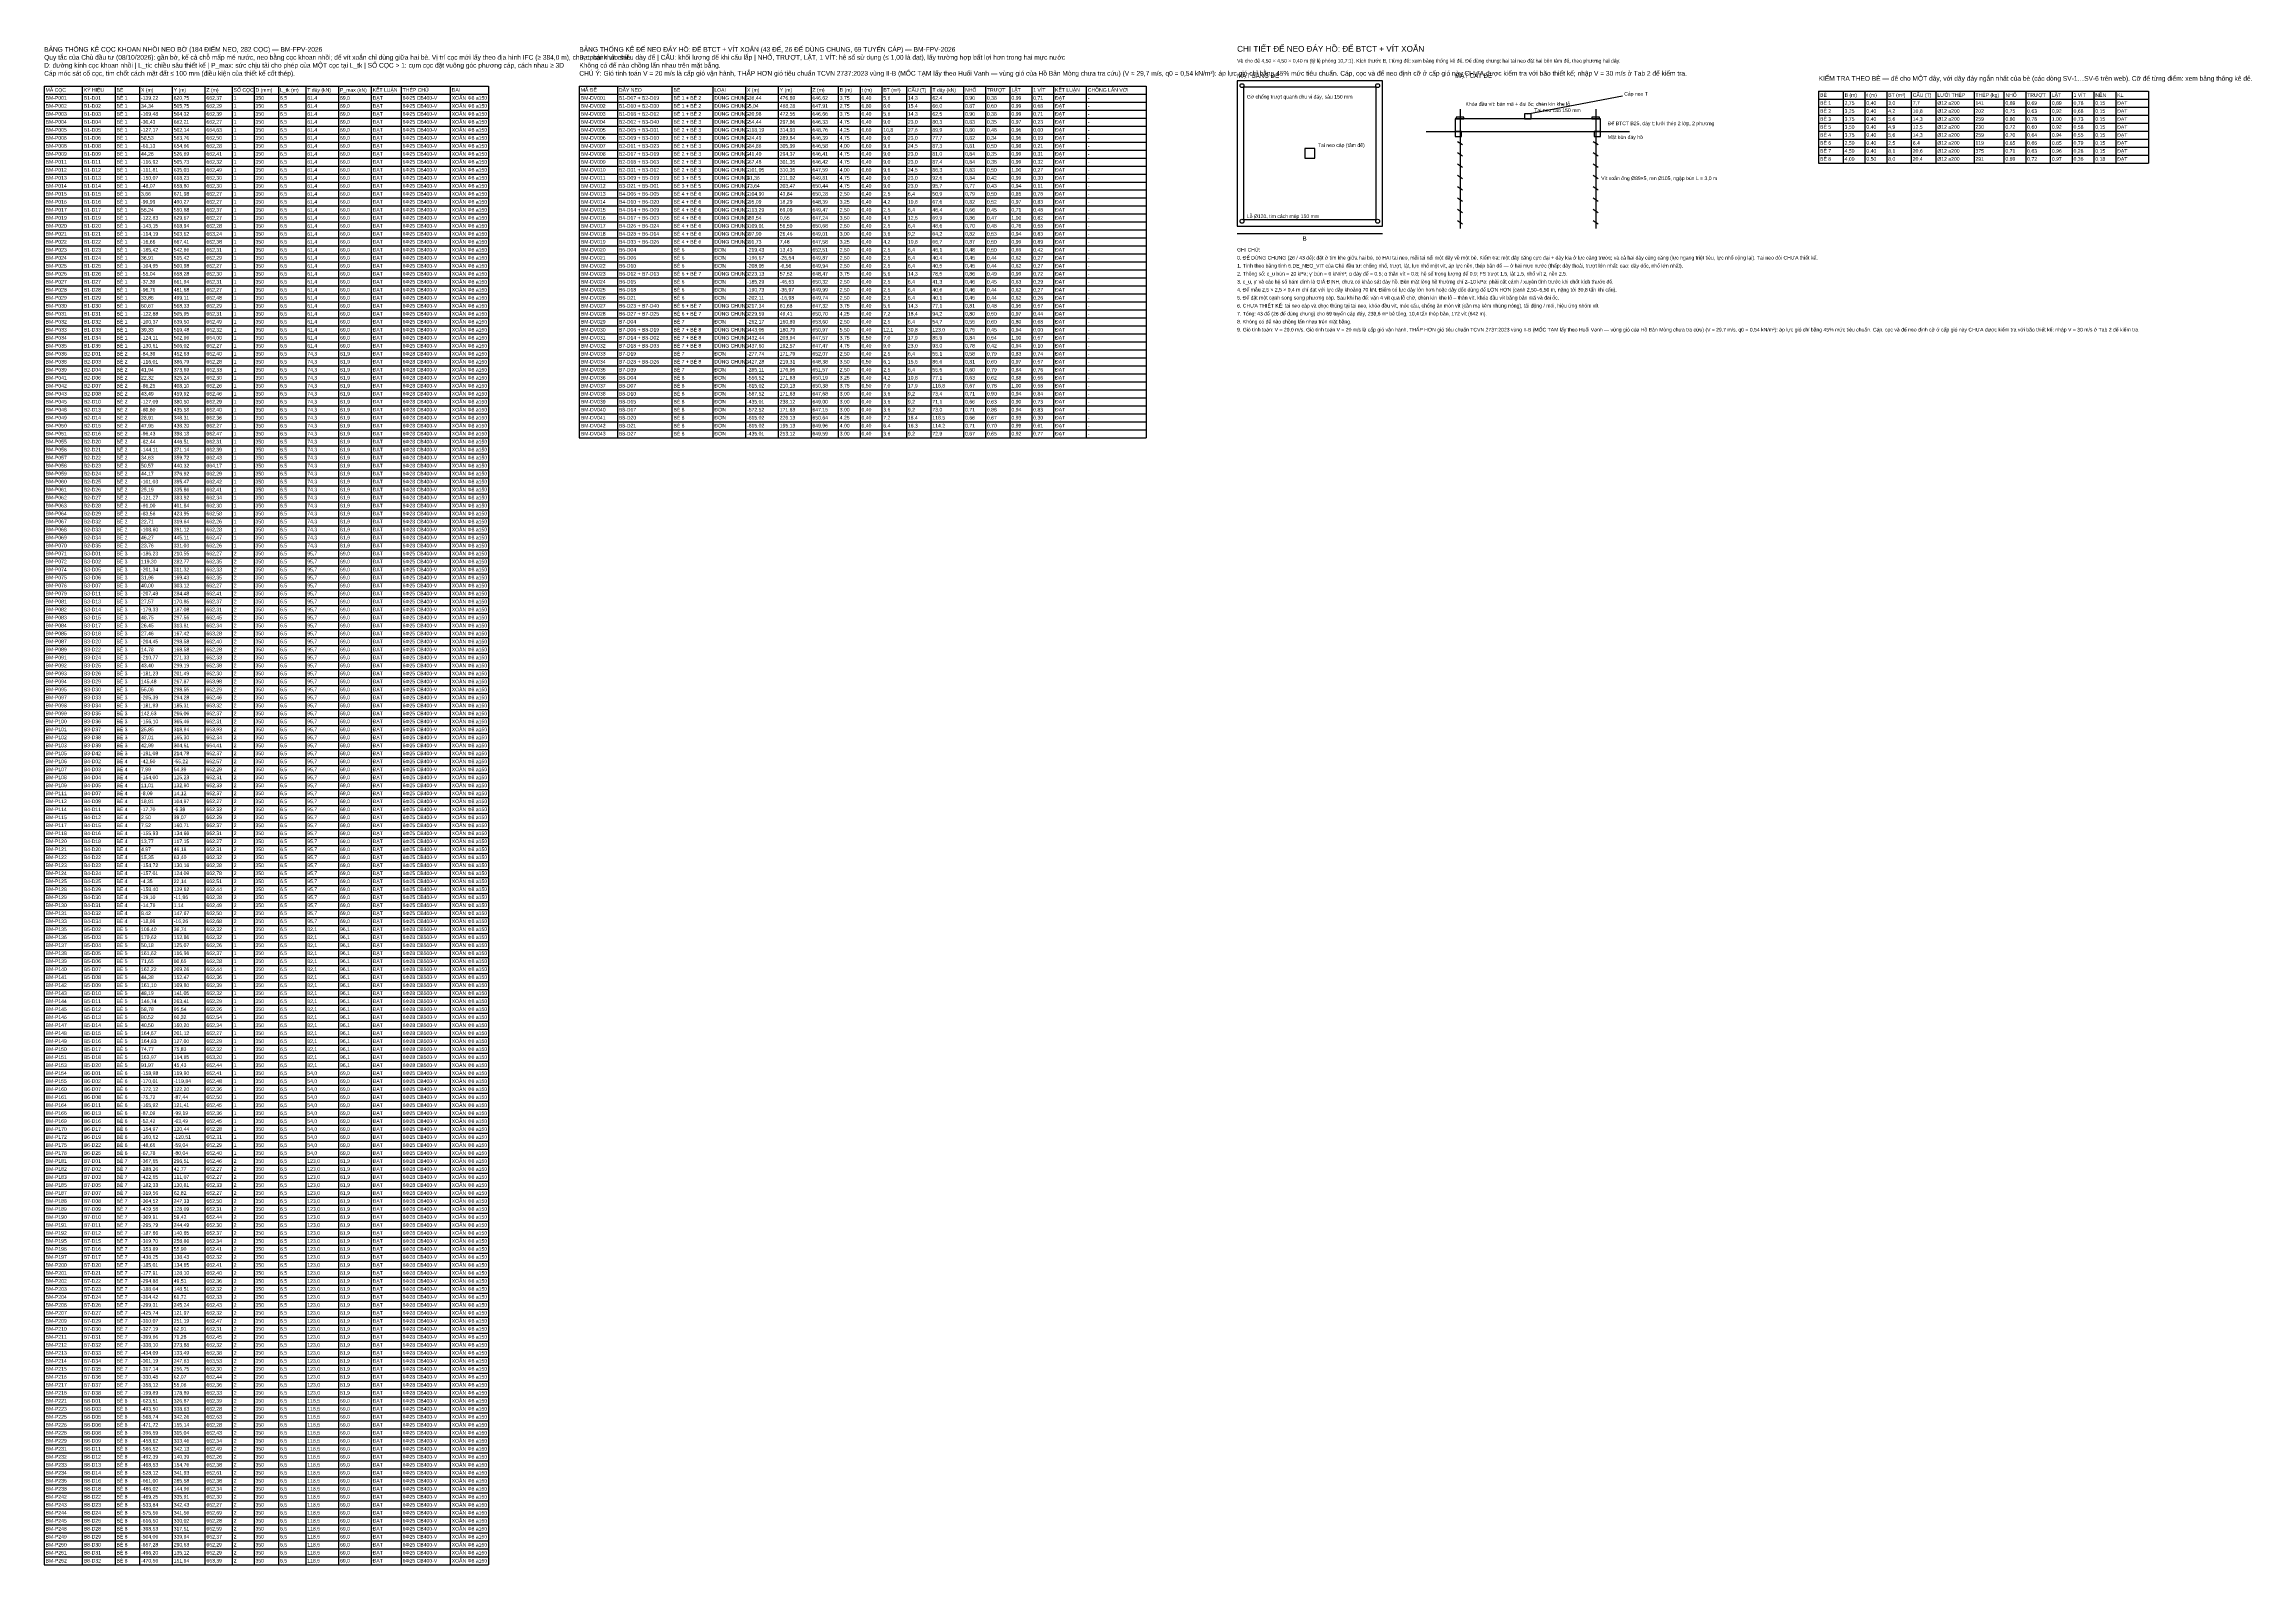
# Model space of a CAD drawing. Header units: metres. Extents: x -662 to 930, y -121 to 674.
# Drawn here: x 201 to 930, y 172 to 674 of the extents above; entities that cross this region are included whole.
import ezdxf

# ---------------------------------------------------------------- set-up
doc = ezdxf.new("R2010")
doc.units = ezdxf.units.M
for name, color, linetype in [('07_BANG_THONG_KE_COC_BO', 7, 'Continuous'), ('08_BANG_THONG_KE_DE_NEO', 7, 'Continuous'), ('09_CHI_TIET_DE_NEO', 2, 'Continuous')]:
    doc.layers.add(name, color=color, linetype=linetype)
doc.styles.add('VN', font='arial.ttf')

msp = doc.modelspace()

# ---------------------------------------------------------------- linework, layer by layer
at = {"layer": '07_BANG_THONG_KE_COC_BO'}
for p, q in [((200.62, 660.628), (347.32, 660.628)), ((200.62, 660.628), (200.62, 172.228)), ((200.62, 657.988), (347.32, 657.988)), ((213.22, 660.628), (213.22, 172.228)), ((224.02, 660.628), (224.02, 172.228)), ((232.12, 660.628), (232.12, 172.228)), ((242.92, 660.628), (242.92, 172.228)), ((253.72, 660.628), (253.72, 172.228)), ((262.72, 660.628), (262.72, 172.228)), ((269.92, 660.628), (269.92, 172.228)), ((278.02, 660.628), (278.02, 172.228)), ((287.02, 660.628), (287.02, 172.228)), ((297.82, 660.628), (297.82, 172.228)), ((308.62, 660.628), (308.62, 172.228)), ((318.52, 660.628), (318.52, 172.228)), ((334.72, 660.628), (334.72, 172.228)), ((347.32, 660.628), (347.32, 172.228)), ((200.62, 655.348), (347.32, 655.348)), ((200.62, 652.708), (347.32, 652.708)), ((200.62, 650.068), (347.32, 650.068)), ((200.62, 647.428), (347.32, 647.428)), ((200.62, 644.788), (347.32, 644.788)), ((200.62, 642.148), (347.32, 642.148)), ((200.62, 639.508), (347.32, 639.508)), ((200.62, 636.868), (347.32, 636.868)), ((200.62, 634.228), (347.32, 634.228)), ((200.62, 631.588), (347.32, 631.588)), ((200.62, 628.948), (347.32, 628.948)), ((200.62, 626.308), (347.32, 626.308)), ((200.62, 623.668), (347.32, 623.668)), ((200.62, 621.028), (347.32, 621.028)), ((200.62, 618.388), (347.32, 618.388)), ((200.62, 615.748), (347.32, 615.748)), ((200.62, 613.108), (347.32, 613.108)), ((200.62, 610.468), (347.32, 610.468)), ((200.62, 607.828), (347.32, 607.828)), ((200.62, 605.188), (347.32, 605.188)), ((200.62, 602.548), (347.32, 602.548)), ((200.62, 599.908), (347.32, 599.908)), ((200.62, 597.268), (347.32, 597.268)), ((200.62, 594.628), (347.32, 594.628)), ((200.62, 591.988), (347.32, 591.988)), ((200.62, 589.348), (347.32, 589.348)), ((200.62, 586.708), (347.32, 586.708)), ((200.62, 584.068), (347.32, 584.068)), ((200.62, 581.428), (347.32, 581.428)), ((200.62, 578.788), (347.32, 578.788)), ((200.62, 576.148), (347.32, 576.148)), ((200.62, 573.508), (347.32, 573.508)), ((200.62, 570.868), (347.32, 570.868)), ((200.62, 568.228), (347.32, 568.228)), ((200.62, 565.588), (347.32, 565.588)), ((200.62, 562.948), (347.32, 562.948)), ((200.62, 560.308), (347.32, 560.308)), ((200.62, 557.668), (347.32, 557.668)), ((200.62, 555.028), (347.32, 555.028)), ((200.62, 552.388), (347.32, 552.388)), ((200.62, 549.748), (347.32, 549.748)), ((200.62, 547.108), (347.32, 547.108)), ((200.62, 544.468), (347.32, 544.468)), ((200.62, 541.828), (347.32, 541.828)), ((200.62, 539.188), (347.32, 539.188)), ((200.62, 536.548), (347.32, 536.548)), ((200.62, 533.908), (347.32, 533.908)), ((200.62, 531.268), (347.32, 531.268)), ((200.62, 528.628), (347.32, 528.628)), ((200.62, 525.988), (347.32, 525.988)), ((200.62, 523.348), (347.32, 523.348)), ((200.62, 520.708), (347.32, 520.708)), ((200.62, 518.068), (347.32, 518.068)), ((200.62, 515.428), (347.32, 515.428)), ((200.62, 512.788), (347.32, 512.788)), ((200.62, 510.148), (347.32, 510.148)), ((200.62, 507.508), (347.32, 507.508)), ((200.62, 504.868), (347.32, 504.868)), ((200.62, 502.228), (347.32, 502.228)), ((200.62, 499.588), (347.32, 499.588)), ((200.62, 496.948), (347.32, 496.948)), ((200.62, 494.308), (347.32, 494.308)), ((200.62, 491.668), (347.32, 491.668)), ((200.62, 489.028), (347.32, 489.028)), ((200.62, 486.388), (347.32, 486.388)), ((200.62, 483.748), (347.32, 483.748)), ((200.62, 481.108), (347.32, 481.108)), ((200.62, 478.468), (347.32, 478.468)), ((200.62, 475.828), (347.32, 475.828)), ((200.62, 473.188), (347.32, 473.188)), ((200.62, 470.548), (347.32, 470.548)), ((200.62, 467.908), (347.32, 467.908)), ((200.62, 465.268), (347.32, 465.268)), ((200.62, 462.628), (347.32, 462.628)), ((200.62, 459.988), (347.32, 459.988)), ((200.62, 457.348), (347.32, 457.348)), ((200.62, 454.708), (347.32, 454.708)), ((200.62, 452.068), (347.32, 452.068)), ((200.62, 449.428), (347.32, 449.428)), ((200.62, 446.788), (347.32, 446.788)), ((200.62, 444.148), (347.32, 444.148)), ((200.62, 441.508), (347.32, 441.508)), ((200.62, 438.868), (347.32, 438.868)), ((200.62, 436.228), (347.32, 436.228)), ((200.62, 433.588), (347.32, 433.588)), ((200.62, 430.948), (347.32, 430.948)), ((200.62, 428.308), (347.32, 428.308)), ((200.62, 425.668), (347.32, 425.668)), ((200.62, 423.028), (347.32, 423.028)), ((200.62, 420.388), (347.32, 420.388)), ((200.62, 417.748), (347.32, 417.748)), ((200.62, 415.108), (347.32, 415.108)), ((200.62, 412.468), (347.32, 412.468)), ((200.62, 409.828), (347.32, 409.828)), ((200.62, 407.188), (347.32, 407.188)), ((200.62, 404.548), (347.32, 404.548)), ((200.62, 401.908), (347.32, 401.908)), ((200.62, 399.268), (347.32, 399.268)), ((200.62, 396.628), (347.32, 396.628)), ((200.62, 393.988), (347.32, 393.988)), ((200.62, 391.348), (347.32, 391.348)), ((200.62, 388.708), (347.32, 388.708)), ((200.62, 386.068), (347.32, 386.068)), ((200.62, 383.428), (347.32, 383.428)), ((200.62, 380.788), (347.32, 380.788)), ((200.62, 378.148), (347.32, 378.148)), ((200.62, 375.508), (347.32, 375.508)), ((200.62, 372.868), (347.32, 372.868)), ((200.62, 370.228), (347.32, 370.228)), ((200.62, 367.588), (347.32, 367.588)), ((200.62, 364.948), (347.32, 364.948)), ((200.62, 362.308), (347.32, 362.308)), ((200.62, 359.668), (347.32, 359.668)), ((200.62, 357.028), (347.32, 357.028)), ((200.62, 354.388), (347.32, 354.388)), ((200.62, 351.748), (347.32, 351.748)), ((200.62, 349.108), (347.32, 349.108)), ((200.62, 346.468), (347.32, 346.468)), ((200.62, 343.828), (347.32, 343.828)), ((200.62, 341.188), (347.32, 341.188)), ((200.62, 338.548), (347.32, 338.548)), ((200.62, 335.908), (347.32, 335.908)), ((200.62, 333.268), (347.32, 333.268)), ((200.62, 330.628), (347.32, 330.628)), ((200.62, 327.988), (347.32, 327.988)), ((200.62, 325.348), (347.32, 325.348)), ((200.62, 322.708), (347.32, 322.708)), ((200.62, 320.068), (347.32, 320.068)), ((200.62, 317.428), (347.32, 317.428)), ((200.62, 314.788), (347.32, 314.788)), ((200.62, 312.148), (347.32, 312.148)), ((200.62, 309.508), (347.32, 309.508)), ((200.62, 306.868), (347.32, 306.868)), ((200.62, 304.228), (347.32, 304.228)), ((200.62, 301.588), (347.32, 301.588)), ((200.62, 298.948), (347.32, 298.948)), ((200.62, 296.308), (347.32, 296.308)), ((200.62, 293.668), (347.32, 293.668)), ((200.62, 291.028), (347.32, 291.028)), ((200.62, 288.388), (347.32, 288.388)), ((200.62, 285.748), (347.32, 285.748)), ((200.62, 283.108), (347.32, 283.108)), ((200.62, 280.468), (347.32, 280.468)), ((200.62, 277.828), (347.32, 277.828)), ((200.62, 275.188), (347.32, 275.188)), ((200.62, 272.548), (347.32, 272.548)), ((200.62, 269.908), (347.32, 269.908)), ((200.62, 267.268), (347.32, 267.268)), ((200.62, 264.628), (347.32, 264.628)), ((200.62, 261.988), (347.32, 261.988)), ((200.62, 259.348), (347.32, 259.348)), ((200.62, 256.708), (347.32, 256.708)), ((200.62, 254.068), (347.32, 254.068)), ((200.62, 251.428), (347.32, 251.428)), ((200.62, 248.788), (347.32, 248.788)), ((200.62, 246.148), (347.32, 246.148)), ((200.62, 243.508), (347.32, 243.508)), ((200.62, 240.868), (347.32, 240.868)), ((200.62, 238.228), (347.32, 238.228)), ((200.62, 235.588), (347.32, 235.588)), ((200.62, 232.948), (347.32, 232.948)), ((200.62, 230.308), (347.32, 230.308)), ((200.62, 227.668), (347.32, 227.668)), ((200.62, 225.028), (347.32, 225.028)), ((200.62, 222.388), (347.32, 222.388)), ((200.62, 219.748), (347.32, 219.748)), ((200.62, 217.108), (347.32, 217.108)), ((200.62, 214.468), (347.32, 214.468)), ((200.62, 211.828), (347.32, 211.828)), ((200.62, 209.188), (347.32, 209.188)), ((200.62, 206.548), (347.32, 206.548)), ((200.62, 203.908), (347.32, 203.908)), ((200.62, 201.268), (347.32, 201.268)), ((200.62, 198.628), (347.32, 198.628)), ((200.62, 195.988), (347.32, 195.988)), ((200.62, 193.348), (347.32, 193.348)), ((200.62, 190.708), (347.32, 190.708)), ((200.62, 188.068), (347.32, 188.068)), ((200.62, 185.428), (347.32, 185.428)), ((200.62, 182.788), (347.32, 182.788)), ((200.62, 180.148), (347.32, 180.148)), ((200.62, 177.508), (347.32, 177.508)), ((200.62, 174.868), (347.32, 174.868)), ((200.62, 172.228), (347.32, 172.228))]:
    msp.add_line(p, q, dxfattribs=at)
at = {"layer": '08_BANG_THONG_KE_DE_NEO'}
for p, q in [((377.32, 660.628), (564.52, 660.628)), ((377.32, 660.628), (377.32, 544.468)), ((377.32, 657.988), (564.52, 657.988)), ((389.92, 660.628), (389.92, 544.468)), ((407.92, 660.628), (407.92, 544.468)), ((421.42, 660.628), (421.42, 544.468)), ((432.22, 660.628), (432.22, 544.468)), ((443.02, 660.628), (443.02, 544.468)), ((453.82, 660.628), (453.82, 544.468)), ((462.82, 660.628), (462.82, 544.468)), ((470.02, 660.628), (470.02, 544.468)), ((477.22, 660.628), (477.22, 544.468)), ((485.32, 660.628), (485.32, 544.468)), ((493.42, 660.628), (493.42, 544.468)), ((504.22, 660.628), (504.22, 544.468)), ((511.42, 660.628), (511.42, 544.468)), ((519.52, 660.628), (519.52, 544.468)), ((526.72, 660.628), (526.72, 544.468)), ((533.92, 660.628), (533.92, 544.468)), ((544.72, 660.628), (544.72, 544.468)), ((564.52, 660.628), (564.52, 544.468)), ((377.32, 655.348), (564.52, 655.348)), ((377.32, 652.708), (564.52, 652.708)), ((377.32, 650.068), (564.52, 650.068)), ((377.32, 647.428), (564.52, 647.428)), ((377.32, 644.788), (564.52, 644.788)), ((377.32, 642.148), (564.52, 642.148)), ((377.32, 639.508), (564.52, 639.508)), ((377.32, 636.868), (564.52, 636.868)), ((377.32, 634.228), (564.52, 634.228)), ((377.32, 631.588), (564.52, 631.588)), ((377.32, 628.948), (564.52, 628.948)), ((377.32, 626.308), (564.52, 626.308)), ((377.32, 623.668), (564.52, 623.668)), ((377.32, 621.028), (564.52, 621.028)), ((377.32, 618.388), (564.52, 618.388)), ((377.32, 615.748), (564.52, 615.748)), ((377.32, 613.108), (564.52, 613.108)), ((377.32, 610.468), (564.52, 610.468)), ((377.32, 607.828), (564.52, 607.828)), ((377.32, 605.188), (564.52, 605.188)), ((377.32, 602.548), (564.52, 602.548)), ((377.32, 599.908), (564.52, 599.908)), ((377.32, 597.268), (564.52, 597.268)), ((377.32, 594.628), (564.52, 594.628)), ((377.32, 591.988), (564.52, 591.988)), ((377.32, 589.348), (564.52, 589.348)), ((377.32, 586.708), (564.52, 586.708)), ((377.32, 584.068), (564.52, 584.068)), ((377.32, 581.428), (564.52, 581.428)), ((377.32, 578.788), (564.52, 578.788)), ((377.32, 576.148), (564.52, 576.148)), ((377.32, 573.508), (564.52, 573.508)), ((377.32, 570.868), (564.52, 570.868)), ((377.32, 568.228), (564.52, 568.228)), ((377.32, 565.588), (564.52, 565.588)), ((377.32, 562.948), (564.52, 562.948)), ((377.32, 560.308), (564.52, 560.308)), ((377.32, 557.668), (564.52, 557.668)), ((377.32, 555.028), (564.52, 555.028)), ((377.32, 552.388), (564.52, 552.388)), ((377.32, 549.748), (564.52, 549.748)), ((377.32, 547.108), (564.52, 547.108)), ((377.32, 544.468), (564.52, 544.468))]:
    msp.add_line(p, q, dxfattribs=at)
at = {"layer": '09_CHI_TIET_DE_NEO'}
for p, q in [((642.52, 662.38), (594.52, 662.38)), ((594.52, 662.38), (594.52, 614.38)), ((640.387, 660.247), (596.653, 660.247)), ((596.653, 660.247), (596.653, 616.513)), ((640.387, 616.513), (640.387, 660.247)), ((642.52, 614.38), (642.52, 662.38)), ((690.52, 651.447), (721.72, 657.447)), ((786.52, 658.948), (895.42, 658.948)), ((786.52, 658.948), (786.52, 635.188)), ((786.52, 656.308), (895.42, 656.308)), ((794.62, 658.948), (794.62, 635.188)), ((801.82, 658.948), (801.82, 635.188)), ((809.02, 658.948), (809.02, 635.188)), ((817.12, 658.948), (817.12, 635.188)), ((825.22, 658.948), (825.22, 635.188)), ((837.82, 658.948), (837.82, 635.188)), ((847.72, 658.948), (847.72, 635.188)), ((854.92, 658.948), (854.92, 635.188)), ((863.02, 658.948), (863.02, 635.188)), ((870.22, 658.948), (870.22, 635.188)), ((877.42, 658.948), (877.42, 635.188)), ((884.62, 658.948), (884.62, 635.188)), ((895.42, 658.948), (895.42, 635.188)), ((714.52, 649.847), (666.52, 649.847)), ((666.52, 649.847), (666.52, 645.58)), ((669.4, 650.38), (666.84, 650.38)), ((666.84, 650.38), (666.84, 649.847)), ((666.84, 649.847), (669.4, 649.847)), ((668.12, 653.047), (668.12, 613.58)), ((669.4, 649.847), (669.4, 650.38)), ((691.587, 651.447), (689.453, 651.447)), ((689.453, 651.447), (689.453, 649.847)), ((689.453, 649.847), (691.587, 649.847)), ((691.587, 649.847), (691.587, 651.447)), ((714.2, 650.38), (711.64, 650.38)), ((711.64, 650.38), (711.64, 649.847)), ((711.64, 649.847), (714.2, 649.847)), ((712.92, 653.047), (712.92, 613.58)), ((714.2, 649.847), (714.2, 650.38)), ((714.52, 645.58), (714.52, 649.847)), ((786.52, 653.668), (895.42, 653.668)), ((786.52, 651.028), (895.42, 651.028)), ((656.92, 645.58), (724.12, 645.58)), ((666.52, 645.58), (714.52, 645.58)), ((668.653, 645.58), (666.52, 645.58)), ((666.52, 645.58), (666.52, 643.98)), ((666.52, 643.98), (668.653, 643.98)), ((667.28, 642.38), (668.96, 641.313)), ((668.653, 643.98), (668.653, 645.58)), ((712.08, 642.38), (713.76, 641.313)), ((714.52, 645.58), (712.387, 645.58)), ((712.387, 645.58), (712.387, 643.98)), ((712.387, 643.98), (714.52, 643.98)), ((714.52, 643.98), (714.52, 645.58)), ((786.52, 648.388), (895.42, 648.388)), ((786.52, 645.748), (895.42, 645.748)), ((786.52, 643.108), (895.42, 643.108)), ((620.12, 639.98), (616.92, 639.98)), ((616.92, 639.98), (616.92, 636.78)), ((616.92, 636.78), (620.12, 636.78)), ((620.12, 636.78), (620.12, 639.98)), ((667.28, 638.647), (668.96, 637.58)), ((667.28, 634.913), (668.96, 633.847)), ((712.08, 638.647), (713.76, 637.58)), ((712.08, 634.913), (713.76, 633.847)), ((786.52, 640.468), (895.42, 640.468)), ((786.52, 637.828), (895.42, 637.828)), ((786.52, 635.188), (895.42, 635.188)), ((667.28, 631.18), (668.96, 630.113)), ((667.28, 627.447), (668.96, 626.38)), ((712.08, 631.18), (713.76, 630.113)), ((712.08, 627.447), (713.76, 626.38)), ((667.28, 623.713), (668.96, 622.647)), ((667.28, 619.98), (668.96, 618.913)), ((712.08, 623.713), (713.76, 622.647)), ((712.08, 619.98), (713.76, 618.913)), ((594.52, 614.38), (642.52, 614.38)), ((596.653, 616.513), (640.387, 616.513)), ((667.28, 616.247), (668.96, 615.18)), ((712.08, 616.247), (713.76, 615.18)), ((594.52, 611.98), (642.52, 611.98))]:
    msp.add_line(p, q, dxfattribs=at)
for centre in [(596.12, 660.78), (640.92, 660.78), (596.12, 615.98), (640.92, 615.98)]:
    msp.add_circle(centre, 0.64, dxfattribs=at)

# ---------------------------------------------------------------- texts
at = {"layer": '07_BANG_THONG_KE_COC_BO', "style": 'VN'}
for s, height, p in [('Quy tắc của Chủ đầu tư (08/10/2026): gần bờ, kể cả chỗ mấp mé nước, neo bằng cọc khoan nhồi; đế vít xoắn chỉ dùng giữa hai bè. Vị trí cọc mới lấy theo địa hình IFC (≥ 384,0 m), chưa phải khảo sát.', 1.56, (200.62, 669.34)), ('BẢNG THỐNG KÊ CỌC KHOAN NHỒI NEO BỜ (184 ĐIỂM NEO, 282 CỌC) — BM-FPV-2026', 1.56, (200.62, 671.98)), ('Cáp móc sát cổ cọc, tim chốt cách mặt đất ≤ 100 mm (điều kiện của thiết kế cốt thép).', 1.56, (200.62, 664.06)), ('D: đường kính cọc khoan nhồi | L_tk: chiều sâu thiết kế | P_max: sức chịu tải cho phép của MỘT cọc tại L_tk | SỐ CỌC > 1: cụm cọc đặt vuông góc phương cáp, cách nhau ≥ 3D', 1.56, (200.62, 666.7)), ('MÃ CỌC', 1.2, (201.1, 658.756)), ('BM-P001', 1.2, (201.1, 656.116)), ('KÝ HIỆU', 1.2, (213.7, 658.756)), ('B1-D01', 1.2, (213.7, 656.116)), ('BÈ', 1.2, (224.5, 658.756)), ('BÈ 1', 1.2, (224.5, 656.116)), ('X (m)', 1.2, (232.6, 658.756)), ('-139,22', 1.2, (232.6, 656.116)), ('Y (m)', 1.2, (243.4, 658.756)), ('620,75', 1.2, (243.4, 656.116)), ('Z (m)', 1.2, (254.2, 658.756)), ('662,37', 1.2, (254.2, 656.116)), ('SỐ CỌC', 1.2, (263.2, 658.756)), ('1', 1.2, (263.2, 656.116)), ('350', 1.2, (270.4, 656.116)), ('D (mm)', 1.2, (270.4, 658.756)), ('6,5', 1.2, (278.5, 656.116)), ('L_tk (m)', 1.2, (278.5, 658.756)), ('T dây (kN)', 1.2, (287.5, 658.756)), ('61,4', 1.2, (287.5, 656.116)), ('69,0', 1.2, (298.3, 656.116)), ('P_max (kN)', 1.2, (298.3, 658.756)), ('ĐẠT', 1.2, (309.1, 656.116)), ('KẾT LUẬN', 1.2, (309.1, 658.756)), ('THÉP CHỦ', 1.2, (319, 658.756)), ('6Φ25 CB400-V', 1.2, (319, 656.116)), ('ĐAI', 1.2, (335.2, 658.756)), ('XOẮN Φ8 a150', 1.2, (335.2, 656.116)), ('BM-P002', 1.2, (201.1, 653.476)), ('BM-P003', 1.2, (201.1, 650.836)), ('BM-P004', 1.2, (201.1, 648.196)), ('B1-D02', 1.2, (213.7, 653.476)), ('B1-D03', 1.2, (213.7, 650.836)), ('B1-D04', 1.2, (213.7, 648.196)), ('BÈ 1', 1.2, (224.5, 653.476)), ('BÈ 1', 1.2, (224.5, 650.836)), ('BÈ 1', 1.2, (224.5, 648.196)), ('34,34', 1.2, (232.6, 653.476)), ('-109,48', 1.2, (232.6, 650.836)), ('-30,43', 1.2, (232.6, 648.196)), ('505,75', 1.2, (243.4, 653.476)), ('504,32', 1.2, (243.4, 650.836)), ('662,21', 1.2, (243.4, 648.196)), ('662,29', 1.2, (254.2, 653.476)), ('662,39', 1.2, (254.2, 650.836)), ('662,27', 1.2, (254.2, 648.196)), ('1', 1.2, (263.2, 653.476)), ('1', 1.2, (263.2, 650.836)), ('1', 1.2, (263.2, 648.196)), ('350', 1.2, (270.4, 653.476)), ('350', 1.2, (270.4, 650.836)), ('350', 1.2, (270.4, 648.196)), ('6,5', 1.2, (278.5, 653.476)), ('6,5', 1.2, (278.5, 650.836)), ('6,5', 1.2, (278.5, 648.196)), ('61,4', 1.2, (287.5, 653.476)), ('61,4', 1.2, (287.5, 650.836)), ('61,4', 1.2, (287.5, 648.196)), ('69,0', 1.2, (298.3, 653.476)), ('69,0', 1.2, (298.3, 650.836)), ('69,0', 1.2, (298.3, 648.196)), ('ĐẠT', 1.2, (309.1, 653.476)), ('ĐẠT', 1.2, (309.1, 650.836)), ('ĐẠT', 1.2, (309.1, 648.196)), ('6Φ25 CB400-V', 1.2, (319, 653.476)), ('6Φ25 CB400-V', 1.2, (319, 650.836)), ('6Φ25 CB400-V', 1.2, (319, 648.196)), ('XOẮN Φ8 a150', 1.2, (335.2, 653.476)), ('XOẮN Φ8 a150', 1.2, (335.2, 650.836)), ('XOẮN Φ8 a150', 1.2, (335.2, 648.196)), ('BM-P005', 1.2, (201.1, 645.556)), ('BM-P006', 1.2, (201.1, 642.916)), ('BM-P008', 1.2, (201.1, 640.276)), ('B1-D05', 1.2, (213.7, 645.556)), ('B1-D06', 1.2, (213.7, 642.916)), ('B1-D08', 1.2, (213.7, 640.276)), ('BÈ 1', 1.2, (224.5, 645.556)), ('BÈ 1', 1.2, (224.5, 642.916)), ('BÈ 1', 1.2, (224.5, 640.276)), ('58,53', 1.2, (232.6, 642.916)), ('-127,17', 1.2, (232.6, 645.556)), ('-61,13', 1.2, (232.6, 640.276)), ('502,14', 1.2, (243.4, 645.556)), ('563,76', 1.2, (243.4, 642.916)), ('654,66', 1.2, (243.4, 640.276)), ('664,63', 1.2, (254.2, 645.556)), ('662,50', 1.2, (254.2, 642.916)), ('662,28', 1.2, (254.2, 640.276)), ('1', 1.2, (263.2, 645.556)), ('1', 1.2, (263.2, 642.916)), ('1', 1.2, (263.2, 640.276)), ('350', 1.2, (270.4, 645.556)), ('350', 1.2, (270.4, 642.916)), ('350', 1.2, (270.4, 640.276)), ('6,5', 1.2, (278.5, 645.556)), ('6,5', 1.2, (278.5, 642.916)), ('6,5', 1.2, (278.5, 640.276)), ('61,4', 1.2, (287.5, 645.556)), ('61,4', 1.2, (287.5, 642.916)), ('61,4', 1.2, (287.5, 640.276)), ('69,0', 1.2, (298.3, 645.556)), ('69,0', 1.2, (298.3, 642.916)), ('69,0', 1.2, (298.3, 640.276)), ('ĐẠT', 1.2, (309.1, 645.556)), ('ĐẠT', 1.2, (309.1, 642.916)), ('ĐẠT', 1.2, (309.1, 640.276)), ('6Φ25 CB400-V', 1.2, (319, 645.556)), ('6Φ25 CB400-V', 1.2, (319, 642.916)), ('6Φ25 CB400-V', 1.2, (319, 640.276)), ('XOẮN Φ8 a150', 1.2, (335.2, 645.556)), ('XOẮN Φ8 a150', 1.2, (335.2, 642.916)), ('XOẮN Φ8 a150', 1.2, (335.2, 640.276)), ('BM-P009', 1.2, (201.1, 637.636)), ('BM-P011', 1.2, (201.1, 634.996)), ('B1-D09', 1.2, (213.7, 637.636)), ('B1-D11', 1.2, (213.7, 634.996)), ('BÈ 1', 1.2, (224.5, 637.636)), ('BÈ 1', 1.2, (224.5, 634.996)), ('44,26', 1.2, (232.6, 637.636)), ('-116,92', 1.2, (232.6, 634.996)), ('526,69', 1.2, (243.4, 637.636)), ('505,73', 1.2, (243.4, 634.996)), ('662,41', 1.2, (254.2, 637.636)), ('662,32', 1.2, (254.2, 634.996)), ('1', 1.2, (263.2, 637.636)), ('1', 1.2, (263.2, 634.996)), ('350', 1.2, (270.4, 637.636)), ('350', 1.2, (270.4, 634.996)), ('6,5', 1.2, (278.5, 637.636)), ('6,5', 1.2, (278.5, 634.996)), ('61,4', 1.2, (287.5, 637.636)), ('61,4', 1.2, (287.5, 634.996)), ('69,0', 1.2, (298.3, 637.636)), ('69,0', 1.2, (298.3, 634.996)), ('ĐẠT', 1.2, (309.1, 637.636)), ('ĐẠT', 1.2, (309.1, 634.996)), ('6Φ25 CB400-V', 1.2, (319, 637.636)), ('6Φ25 CB400-V', 1.2, (319, 634.996)), ('XOẮN Φ8 a150', 1.2, (335.2, 637.636)), ('XOẮN Φ8 a150', 1.2, (335.2, 634.996)), ('BM-P012', 1.2, (201.1, 632.356)), ('BM-P013', 1.2, (201.1, 629.716)), ('BM-P014', 1.2, (201.1, 627.076)), ('B1-D12', 1.2, (213.7, 632.356)), ('B1-D13', 1.2, (213.7, 629.716)), ('B1-D14', 1.2, (213.7, 627.076)), ('BÈ 1', 1.2, (224.5, 632.356)), ('BÈ 1', 1.2, (224.5, 629.716)), ('BÈ 1', 1.2, (224.5, 627.076)), ('-111,81', 1.2, (232.6, 632.356)), ('-150,07', 1.2, (232.6, 629.716)), ('-48,07', 1.2, (232.6, 627.076)), ('635,03', 1.2, (243.4, 632.356)), ('618,23', 1.2, (243.4, 629.716)), ('658,80', 1.2, (243.4, 627.076)), ('662,49', 1.2, (254.2, 632.356)), ('662,30', 1.2, (254.2, 629.716)), ('662,30', 1.2, (254.2, 627.076)), ('1', 1.2, (263.2, 632.356)), ('1', 1.2, (263.2, 629.716)), ('1', 1.2, (263.2, 627.076)), ('350', 1.2, (270.4, 632.356)), ('350', 1.2, (270.4, 629.716)), ('350', 1.2, (270.4, 627.076)), ('6,5', 1.2, (278.5, 632.356)), ('6,5', 1.2, (278.5, 629.716)), ('6,5', 1.2, (278.5, 627.076)), ('61,4', 1.2, (287.5, 632.356)), ('61,4', 1.2, (287.5, 629.716)), ('61,4', 1.2, (287.5, 627.076)), ('69,0', 1.2, (298.3, 632.356)), ('69,0', 1.2, (298.3, 629.716)), ('69,0', 1.2, (298.3, 627.076)), ('ĐẠT', 1.2, (309.1, 632.356)), ('ĐẠT', 1.2, (309.1, 629.716)), ('ĐẠT', 1.2, (309.1, 627.076)), ('6Φ25 CB400-V', 1.2, (319, 632.356)), ('6Φ25 CB400-V', 1.2, (319, 629.716)), ('6Φ25 CB400-V', 1.2, (319, 627.076)), ('XOẮN Φ8 a150', 1.2, (335.2, 632.356)), ('XOẮN Φ8 a150', 1.2, (335.2, 629.716)), ('XOẮN Φ8 a150', 1.2, (335.2, 627.076)), ('BM-P015', 1.2, (201.1, 624.436)), ('BM-P016', 1.2, (201.1, 621.796)), ('BM-P017', 1.2, (201.1, 619.156)), ('B1-D15', 1.2, (213.7, 624.436)), ('B1-D16', 1.2, (213.7, 621.796)), ('B1-D17', 1.2, (213.7, 619.156)), ('BÈ 1', 1.2, (224.5, 624.436)), ('BÈ 1', 1.2, (224.5, 621.796)), ('BÈ 1', 1.2, (224.5, 619.156)), ('3,66', 1.2, (232.6, 624.436)), ('55,24', 1.2, (232.6, 619.156)), ('-99,99', 1.2, (232.6, 621.796)), ('490,27', 1.2, (243.4, 621.796)), ('550,88', 1.2, (243.4, 619.156)), ('671,98', 1.2, (243.4, 624.436)), ('662,27', 1.2, (254.2, 624.436)), ('662,27', 1.2, (254.2, 621.796)), ('662,37', 1.2, (254.2, 619.156)), ('1', 1.2, (263.2, 624.436)), ('1', 1.2, (263.2, 621.796)), ('1', 1.2, (263.2, 619.156)), ('350', 1.2, (270.4, 624.436)), ('350', 1.2, (270.4, 621.796)), ('350', 1.2, (270.4, 619.156)), ('6,5', 1.2, (278.5, 624.436)), ('6,5', 1.2, (278.5, 621.796)), ('6,5', 1.2, (278.5, 619.156)), ('61,4', 1.2, (287.5, 624.436)), ('61,4', 1.2, (287.5, 621.796)), ('61,4', 1.2, (287.5, 619.156)), ('69,0', 1.2, (298.3, 624.436)), ('69,0', 1.2, (298.3, 621.796)), ('69,0', 1.2, (298.3, 619.156)), ('ĐẠT', 1.2, (309.1, 624.436)), ('ĐẠT', 1.2, (309.1, 621.796)), ('ĐẠT', 1.2, (309.1, 619.156)), ('6Φ25 CB400-V', 1.2, (319, 624.436)), ('6Φ25 CB400-V', 1.2, (319, 621.796)), ('6Φ25 CB400-V', 1.2, (319, 619.156)), ('XOẮN Φ8 a150', 1.2, (335.2, 624.436)), ('XOẮN Φ8 a150', 1.2, (335.2, 621.796)), ('XOẮN Φ8 a150', 1.2, (335.2, 619.156)), ('BM-P019', 1.2, (201.1, 616.516)), ('BM-P020', 1.2, (201.1, 613.876)), ('BM-P021', 1.2, (201.1, 611.236)), ('B1-D19', 1.2, (213.7, 616.516)), ('B1-D20', 1.2, (213.7, 613.876)), ('B1-D21', 1.2, (213.7, 611.236)), ('BÈ 1', 1.2, (224.5, 616.516)), ('BÈ 1', 1.2, (224.5, 613.876)), ('BÈ 1', 1.2, (224.5, 611.236)), ('-122,83', 1.2, (232.6, 616.516)), ('-143,15', 1.2, (232.6, 613.876)), ('-114,19', 1.2, (232.6, 611.236)), ('503,62', 1.2, (243.4, 611.236)), ('629,67', 1.2, (243.4, 616.516)), ('618,94', 1.2, (243.4, 613.876)), ('662,27', 1.2, (254.2, 616.516)), ('662,28', 1.2, (254.2, 613.876)), ('663,24', 1.2, (254.2, 611.236)), ('1', 1.2, (263.2, 616.516)), ('1', 1.2, (263.2, 613.876)), ('1', 1.2, (263.2, 611.236)), ('350', 1.2, (270.4, 616.516)), ('350', 1.2, (270.4, 613.876)), ('350', 1.2, (270.4, 611.236)), ('6,5', 1.2, (278.5, 616.516)), ('6,5', 1.2, (278.5, 613.876)), ('6,5', 1.2, (278.5, 611.236)), ('61,4', 1.2, (287.5, 616.516)), ('61,4', 1.2, (287.5, 613.876)), ('61,4', 1.2, (287.5, 611.236)), ('69,0', 1.2, (298.3, 616.516)), ('69,0', 1.2, (298.3, 613.876)), ('69,0', 1.2, (298.3, 611.236)), ('ĐẠT', 1.2, (309.1, 616.516)), ('ĐẠT', 1.2, (309.1, 613.876)), ('ĐẠT', 1.2, (309.1, 611.236)), ('6Φ25 CB400-V', 1.2, (319, 616.516)), ('6Φ25 CB400-V', 1.2, (319, 613.876)), ('6Φ25 CB400-V', 1.2, (319, 611.236)), ('XOẮN Φ8 a150', 1.2, (335.2, 616.516)), ('XOẮN Φ8 a150', 1.2, (335.2, 613.876)), ('XOẮN Φ8 a150', 1.2, (335.2, 611.236)), ('BM-P022', 1.2, (201.1, 608.596)), ('BM-P023', 1.2, (201.1, 605.956)), ('B1-D22', 1.2, (213.7, 608.596)), ('B1-D23', 1.2, (213.7, 605.956)), ('BÈ 1', 1.2, (224.5, 608.596)), ('BÈ 1', 1.2, (224.5, 605.956)), ('-16,66', 1.2, (232.6, 608.596)), ('-185,42', 1.2, (232.6, 605.956)), ('542,86', 1.2, (243.4, 605.956)), ('667,41', 1.2, (243.4, 608.596)), ('662,38', 1.2, (254.2, 608.596)), ('662,31', 1.2, (254.2, 605.956)), ('1', 1.2, (263.2, 608.596)), ('1', 1.2, (263.2, 605.956)), ('350', 1.2, (270.4, 608.596)), ('350', 1.2, (270.4, 605.956)), ('6,5', 1.2, (278.5, 608.596)), ('6,5', 1.2, (278.5, 605.956)), ('61,4', 1.2, (287.5, 608.596)), ('61,4', 1.2, (287.5, 605.956)), ('69,0', 1.2, (298.3, 608.596)), ('69,0', 1.2, (298.3, 605.956)), ('ĐẠT', 1.2, (309.1, 608.596)), ('ĐẠT', 1.2, (309.1, 605.956)), ('6Φ25 CB400-V', 1.2, (319, 608.596)), ('6Φ25 CB400-V', 1.2, (319, 605.956)), ('XOẮN Φ8 a150', 1.2, (335.2, 608.596)), ('XOẮN Φ8 a150', 1.2, (335.2, 605.956)), ('BM-P024', 1.2, (201.1, 603.316)), ('BM-P025', 1.2, (201.1, 600.676)), ('BM-P026', 1.2, (201.1, 598.036)), ('B1-D24', 1.2, (213.7, 603.316)), ('B1-D25', 1.2, (213.7, 600.676)), ('B1-D26', 1.2, (213.7, 598.036)), ('BÈ 1', 1.2, (224.5, 603.316)), ('BÈ 1', 1.2, (224.5, 600.676)), ('BÈ 1', 1.2, (224.5, 598.036)), ('36,91', 1.2, (232.6, 603.316)), ('-104,95', 1.2, (232.6, 600.676)), ('-55,04', 1.2, (232.6, 598.036)), ('515,42', 1.2, (243.4, 603.316)), ('500,98', 1.2, (243.4, 600.676)), ('658,28', 1.2, (243.4, 598.036)), ('662,29', 1.2, (254.2, 603.316)), ('662,27', 1.2, (254.2, 600.676)), ('662,30', 1.2, (254.2, 598.036)), ('1', 1.2, (263.2, 603.316)), ('1', 1.2, (263.2, 600.676)), ('1', 1.2, (263.2, 598.036)), ('350', 1.2, (270.4, 603.316)), ('350', 1.2, (270.4, 600.676)), ('350', 1.2, (270.4, 598.036)), ('6,5', 1.2, (278.5, 603.316)), ('6,5', 1.2, (278.5, 600.676)), ('6,5', 1.2, (278.5, 598.036)), ('61,4', 1.2, (287.5, 603.316)), ('61,4', 1.2, (287.5, 600.676)), ('61,4', 1.2, (287.5, 598.036)), ('69,0', 1.2, (298.3, 603.316)), ('69,0', 1.2, (298.3, 600.676)), ('69,0', 1.2, (298.3, 598.036)), ('ĐẠT', 1.2, (309.1, 603.316)), ('ĐẠT', 1.2, (309.1, 600.676)), ('ĐẠT', 1.2, (309.1, 598.036)), ('6Φ25 CB400-V', 1.2, (319, 603.316)), ('6Φ25 CB400-V', 1.2, (319, 600.676)), ('6Φ25 CB400-V', 1.2, (319, 598.036)), ('XOẮN Φ8 a150', 1.2, (335.2, 603.316)), ('XOẮN Φ8 a150', 1.2, (335.2, 600.676)), ('XOẮN Φ8 a150', 1.2, (335.2, 598.036)), ('BM-P027', 1.2, (201.1, 595.396)), ('BM-P028', 1.2, (201.1, 592.756)), ('BM-P029', 1.2, (201.1, 590.116)), ('B1-D27', 1.2, (213.7, 595.396)), ('B1-D28', 1.2, (213.7, 592.756)), ('B1-D29', 1.2, (213.7, 590.116)), ('BÈ 1', 1.2, (224.5, 595.396)), ('BÈ 1', 1.2, (224.5, 592.756)), ('BÈ 1', 1.2, (224.5, 590.116)), ('33,86', 1.2, (232.6, 590.116)), ('-37,39', 1.2, (232.6, 595.396)), ('-96,76', 1.2, (232.6, 592.756)), ('481,68', 1.2, (243.4, 592.756)), ('499,11', 1.2, (243.4, 590.116)), ('661,94', 1.2, (243.4, 595.396)), ('662,31', 1.2, (254.2, 595.396)), ('662,27', 1.2, (254.2, 592.756)), ('662,48', 1.2, (254.2, 590.116)), ('1', 1.2, (263.2, 595.396)), ('1', 1.2, (263.2, 592.756)), ('1', 1.2, (263.2, 590.116)), ('350', 1.2, (270.4, 595.396)), ('350', 1.2, (270.4, 592.756)), ('350', 1.2, (270.4, 590.116)), ('6,5', 1.2, (278.5, 595.396)), ('6,5', 1.2, (278.5, 592.756)), ('6,5', 1.2, (278.5, 590.116)), ('61,4', 1.2, (287.5, 595.396)), ('61,4', 1.2, (287.5, 592.756)), ('61,4', 1.2, (287.5, 590.116)), ('69,0', 1.2, (298.3, 595.396)), ('69,0', 1.2, (298.3, 592.756)), ('69,0', 1.2, (298.3, 590.116)), ('ĐẠT', 1.2, (309.1, 595.396)), ('ĐẠT', 1.2, (309.1, 592.756)), ('ĐẠT', 1.2, (309.1, 590.116)), ('6Φ25 CB400-V', 1.2, (319, 595.396)), ('6Φ25 CB400-V', 1.2, (319, 592.756)), ('6Φ25 CB400-V', 1.2, (319, 590.116)), ('XOẮN Φ8 a150', 1.2, (335.2, 595.396)), ('XOẮN Φ8 a150', 1.2, (335.2, 592.756)), ('XOẮN Φ8 a150', 1.2, (335.2, 590.116)), ('BM-P030', 1.2, (201.1, 587.476)), ('BM-P031', 1.2, (201.1, 584.836)), ('BM-P032', 1.2, (201.1, 582.196)), ('B1-D30', 1.2, (213.7, 587.476)), ('B1-D31', 1.2, (213.7, 584.836)), ('B1-D32', 1.2, (213.7, 582.196)), ('BÈ 1', 1.2, (224.5, 587.476)), ('BÈ 1', 1.2, (224.5, 584.836)), ('BÈ 1', 1.2, (224.5, 582.196)), ('-122,88', 1.2, (232.6, 584.836)), ('-100,37', 1.2, (232.6, 582.196)), ('60,67', 1.2, (232.6, 587.476)), ('568,33', 1.2, (243.4, 587.476)), ('505,95', 1.2, (243.4, 584.836)), ('639,50', 1.2, (243.4, 582.196)), ('662,29', 1.2, (254.2, 587.476)), ('662,31', 1.2, (254.2, 584.836)), ('662,49', 1.2, (254.2, 582.196)), ('1', 1.2, (263.2, 587.476)), ('1', 1.2, (263.2, 584.836)), ('1', 1.2, (263.2, 582.196)), ('350', 1.2, (270.4, 587.476)), ('350', 1.2, (270.4, 584.836)), ('350', 1.2, (270.4, 582.196)), ('6,5', 1.2, (278.5, 587.476)), ('6,5', 1.2, (278.5, 584.836)), ('6,5', 1.2, (278.5, 582.196)), ('61,4', 1.2, (287.5, 587.476)), ('61,4', 1.2, (287.5, 584.836)), ('61,4', 1.2, (287.5, 582.196)), ('69,0', 1.2, (298.3, 587.476)), ('69,0', 1.2, (298.3, 584.836)), ('69,0', 1.2, (298.3, 582.196)), ('ĐẠT', 1.2, (309.1, 587.476)), ('ĐẠT', 1.2, (309.1, 584.836)), ('ĐẠT', 1.2, (309.1, 582.196)), ('6Φ25 CB400-V', 1.2, (319, 587.476)), ('6Φ25 CB400-V', 1.2, (319, 584.836)), ('6Φ25 CB400-V', 1.2, (319, 582.196)), ('XOẮN Φ8 a150', 1.2, (335.2, 587.476)), ('XOẮN Φ8 a150', 1.2, (335.2, 584.836)), ('XOẮN Φ8 a150', 1.2, (335.2, 582.196)), ('BM-P033', 1.2, (201.1, 579.556)), ('BM-P034', 1.2, (201.1, 576.916)), ('B1-D33', 1.2, (213.7, 579.556)), ('B1-D34', 1.2, (213.7, 576.916)), ('BÈ 1', 1.2, (224.5, 579.556)), ('BÈ 1', 1.2, (224.5, 576.916)), ('39,33', 1.2, (232.6, 579.556)), ('-124,11', 1.2, (232.6, 576.916)), ('519,48', 1.2, (243.4, 579.556)), ('502,96', 1.2, (243.4, 576.916)), ('662,32', 1.2, (254.2, 579.556)), ('664,00', 1.2, (254.2, 576.916)), ('1', 1.2, (263.2, 579.556)), ('1', 1.2, (263.2, 576.916)), ('350', 1.2, (270.4, 579.556)), ('350', 1.2, (270.4, 576.916)), ('6,5', 1.2, (278.5, 579.556)), ('6,5', 1.2, (278.5, 576.916)), ('61,4', 1.2, (287.5, 579.556)), ('61,4', 1.2, (287.5, 576.916)), ('69,0', 1.2, (298.3, 579.556)), ('69,0', 1.2, (298.3, 576.916)), ('ĐẠT', 1.2, (309.1, 579.556)), ('ĐẠT', 1.2, (309.1, 576.916)), ('6Φ25 CB400-V', 1.2, (319, 579.556)), ('6Φ25 CB400-V', 1.2, (319, 576.916)), ('XOẮN Φ8 a150', 1.2, (335.2, 579.556)), ('XOẮN Φ8 a150', 1.2, (335.2, 576.916)), ('BM-P035', 1.2, (201.1, 574.276)), ('BM-P036', 1.2, (201.1, 571.636)), ('BM-P038', 1.2, (201.1, 568.996)), ('B1-D35', 1.2, (213.7, 574.276)), ('B2-D01', 1.2, (213.7, 571.636)), ('B2-D03', 1.2, (213.7, 568.996)), ('BÈ 1', 1.2, (224.5, 574.276)), ('BÈ 2', 1.2, (224.5, 571.636)), ('BÈ 2', 1.2, (224.5, 568.996)), ('-130,61', 1.2, (232.6, 574.276)), ('-84,39', 1.2, (232.6, 571.636)), ('-116,01', 1.2, (232.6, 568.996)), ('452,63', 1.2, (243.4, 571.636)), ('386,79', 1.2, (243.4, 568.996)), ('506,02', 1.2, (243.4, 574.276)), ('662,27', 1.2, (254.2, 574.276)), ('662,40', 1.2, (254.2, 571.636)), ('662,28', 1.2, (254.2, 568.996)), ('1', 1.2, (263.2, 574.276)), ('1', 1.2, (263.2, 571.636)), ('1', 1.2, (263.2, 568.996)), ('350', 1.2, (270.4, 574.276)), ('350', 1.2, (270.4, 571.636)), ('350', 1.2, (270.4, 568.996)), ('6,5', 1.2, (278.5, 574.276)), ('6,5', 1.2, (278.5, 571.636)), ('6,5', 1.2, (278.5, 568.996)), ('61,4', 1.2, (287.5, 574.276)), ('74,3', 1.2, (287.5, 571.636)), ('74,3', 1.2, (287.5, 568.996)), ('81,9', 1.2, (298.3, 571.636)), ('81,9', 1.2, (298.3, 568.996)), ('69,0', 1.2, (298.3, 574.276)), ('ĐẠT', 1.2, (309.1, 574.276)), ('ĐẠT', 1.2, (309.1, 571.636)), ('ĐẠT', 1.2, (309.1, 568.996)), ('6Φ25 CB400-V', 1.2, (319, 574.276)), ('6Φ28 CB400-V', 1.2, (319, 571.636)), ('6Φ28 CB400-V', 1.2, (319, 568.996)), ('XOẮN Φ8 a150', 1.2, (335.2, 574.276)), ('XOẮN Φ8 a150', 1.2, (335.2, 571.636)), ('XOẮN Φ8 a150', 1.2, (335.2, 568.996)), ('BM-P039', 1.2, (201.1, 566.356)), ('BM-P041', 1.2, (201.1, 563.716)), ('BM-P042', 1.2, (201.1, 561.076)), ('B2-D04', 1.2, (213.7, 566.356)), ('B2-D06', 1.2, (213.7, 563.716)), ('B2-D07', 1.2, (213.7, 561.076)), ('BÈ 2', 1.2, (224.5, 566.356)), ('BÈ 2', 1.2, (224.5, 563.716)), ('BÈ 2', 1.2, (224.5, 561.076)), ('41,94', 1.2, (232.6, 566.356)), ('-86,25', 1.2, (232.6, 561.076)), ('22,32', 1.2, (232.6, 563.716)), ('408,10', 1.2, (243.4, 561.076)), ('373,69', 1.2, (243.4, 566.356)), ('325,24', 1.2, (243.4, 563.716)), ('662,33', 1.2, (254.2, 566.356)), ('662,30', 1.2, (254.2, 563.716)), ('662,26', 1.2, (254.2, 561.076)), ('1', 1.2, (263.2, 566.356)), ('1', 1.2, (263.2, 563.716)), ('1', 1.2, (263.2, 561.076)), ('350', 1.2, (270.4, 566.356)), ('350', 1.2, (270.4, 563.716)), ('350', 1.2, (270.4, 561.076)), ('6,5', 1.2, (278.5, 566.356)), ('6,5', 1.2, (278.5, 563.716)), ('6,5', 1.2, (278.5, 561.076)), ('74,3', 1.2, (287.5, 566.356)), ('74,3', 1.2, (287.5, 563.716)), ('74,3', 1.2, (287.5, 561.076)), ('81,9', 1.2, (298.3, 566.356)), ('81,9', 1.2, (298.3, 563.716)), ('81,9', 1.2, (298.3, 561.076)), ('ĐẠT', 1.2, (309.1, 566.356)), ('ĐẠT', 1.2, (309.1, 563.716)), ('ĐẠT', 1.2, (309.1, 561.076)), ('6Φ28 CB400-V', 1.2, (319, 566.356)), ('6Φ28 CB400-V', 1.2, (319, 563.716)), ('6Φ28 CB400-V', 1.2, (319, 561.076)), ('XOẮN Φ8 a150', 1.2, (335.2, 566.356)), ('XOẮN Φ8 a150', 1.2, (335.2, 563.716)), ('XOẮN Φ8 a150', 1.2, (335.2, 561.076)), ('BM-P043', 1.2, (201.1, 558.436)), ('BM-P045', 1.2, (201.1, 555.796)), ('BM-P048', 1.2, (201.1, 553.156)), ('B2-D08', 1.2, (213.7, 558.436)), ('B2-D10', 1.2, (213.7, 555.796)), ('B2-D13', 1.2, (213.7, 553.156)), ('BÈ 2', 1.2, (224.5, 558.436)), ('BÈ 2', 1.2, (224.5, 555.796)), ('BÈ 2', 1.2, (224.5, 553.156)), ('43,49', 1.2, (232.6, 558.436)), ('-127,09', 1.2, (232.6, 555.796)), ('-80,60', 1.2, (232.6, 553.156)), ('459,92', 1.2, (243.4, 558.436)), ('435,58', 1.2, (243.4, 553.156)), ('380,50', 1.2, (243.4, 555.796)), ('662,46', 1.2, (254.2, 558.436)), ('662,29', 1.2, (254.2, 555.796)), ('662,40', 1.2, (254.2, 553.156)), ('1', 1.2, (263.2, 558.436)), ('1', 1.2, (263.2, 555.796)), ('1', 1.2, (263.2, 553.156)), ('350', 1.2, (270.4, 558.436)), ('350', 1.2, (270.4, 555.796)), ('350', 1.2, (270.4, 553.156)), ('6,5', 1.2, (278.5, 558.436)), ('6,5', 1.2, (278.5, 555.796)), ('6,5', 1.2, (278.5, 553.156)), ('74,3', 1.2, (287.5, 558.436)), ('74,3', 1.2, (287.5, 555.796)), ('74,3', 1.2, (287.5, 553.156)), ('81,9', 1.2, (298.3, 558.436)), ('81,9', 1.2, (298.3, 555.796)), ('81,9', 1.2, (298.3, 553.156)), ('ĐẠT', 1.2, (309.1, 558.436)), ('ĐẠT', 1.2, (309.1, 555.796)), ('ĐẠT', 1.2, (309.1, 553.156)), ('6Φ28 CB400-V', 1.2, (319, 558.436)), ('6Φ28 CB400-V', 1.2, (319, 555.796)), ('6Φ28 CB400-V', 1.2, (319, 553.156)), ('XOẮN Φ8 a150', 1.2, (335.2, 558.436)), ('XOẮN Φ8 a150', 1.2, (335.2, 555.796)), ('XOẮN Φ8 a150', 1.2, (335.2, 553.156)), ('BM-P049', 1.2, (201.1, 550.516)), ('BM-P050', 1.2, (201.1, 547.876)), ('B2-D14', 1.2, (213.7, 550.516)), ('B2-D15', 1.2, (213.7, 547.876)), ('BÈ 2', 1.2, (224.5, 550.516)), ('BÈ 2', 1.2, (224.5, 547.876)), ('BÈ 2', 1.2, (224.5, 545.236)), ('47,95', 1.2, (232.6, 547.876)), ('28,91', 1.2, (232.6, 550.516)), ('438,20', 1.2, (243.4, 547.876)), ('348,31', 1.2, (243.4, 550.516)), ('662,36', 1.2, (254.2, 550.516)), ('662,27', 1.2, (254.2, 547.876)), ('1', 1.2, (263.2, 550.516)), ('1', 1.2, (263.2, 547.876)), ('350', 1.2, (270.4, 550.516)), ('350', 1.2, (270.4, 547.876)), ('6,5', 1.2, (278.5, 550.516)), ('6,5', 1.2, (278.5, 547.876)), ('74,3', 1.2, (287.5, 550.516)), ('74,3', 1.2, (287.5, 547.876)), ('81,9', 1.2, (298.3, 550.516)), ('81,9', 1.2, (298.3, 547.876)), ('ĐẠT', 1.2, (309.1, 550.516)), ('ĐẠT', 1.2, (309.1, 547.876)), ('6Φ28 CB400-V', 1.2, (319, 550.516)), ('6Φ28 CB400-V', 1.2, (319, 547.876)), ('XOẮN Φ8 a150', 1.2, (335.2, 550.516)), ('XOẮN Φ8 a150', 1.2, (335.2, 547.876)), ('XOẮN Φ8 a150', 1.2, (335.2, 545.236)), ('BM-P051', 1.2, (201.1, 545.236)), ('BM-P055', 1.2, (201.1, 542.596)), ('BM-P056', 1.2, (201.1, 539.956)), ('B2-D16', 1.2, (213.7, 545.236)), ('B2-D20', 1.2, (213.7, 542.596)), ('B2-D21', 1.2, (213.7, 539.956)), ('BÈ 2', 1.2, (224.5, 542.596)), ('BÈ 2', 1.2, (224.5, 539.956)), ('-96,43', 1.2, (232.6, 545.236)), ('-82,44', 1.2, (232.6, 542.596)), ('-144,11', 1.2, (232.6, 539.956)), ('446,51', 1.2, (243.4, 542.596)), ('398,18', 1.2, (243.4, 545.236)), ('371,14', 1.2, (243.4, 539.956)), ('662,47', 1.2, (254.2, 545.236)), ('662,31', 1.2, (254.2, 542.596)), ('662,39', 1.2, (254.2, 539.956)), ('1', 1.2, (263.2, 545.236)), ('1', 1.2, (263.2, 542.596)), ('1', 1.2, (263.2, 539.956)), ('350', 1.2, (270.4, 545.236)), ('350', 1.2, (270.4, 542.596)), ('350', 1.2, (270.4, 539.956)), ('6,5', 1.2, (278.5, 545.236)), ('6,5', 1.2, (278.5, 542.596)), ('6,5', 1.2, (278.5, 539.956)), ('74,3', 1.2, (287.5, 545.236)), ('74,3', 1.2, (287.5, 542.596)), ('74,3', 1.2, (287.5, 539.956)), ('81,9', 1.2, (298.3, 545.236)), ('81,9', 1.2, (298.3, 542.596)), ('81,9', 1.2, (298.3, 539.956)), ('ĐẠT', 1.2, (309.1, 545.236)), ('ĐẠT', 1.2, (309.1, 542.596)), ('ĐẠT', 1.2, (309.1, 539.956)), ('6Φ28 CB400-V', 1.2, (319, 545.236)), ('6Φ28 CB400-V', 1.2, (319, 542.596)), ('6Φ28 CB400-V', 1.2, (319, 539.956)), ('XOẮN Φ8 a150', 1.2, (335.2, 542.596)), ('XOẮN Φ8 a150', 1.2, (335.2, 539.956)), ('BM-P057', 1.2, (201.1, 537.316)), ('BM-P058', 1.2, (201.1, 534.676)), ('BM-P059', 1.2, (201.1, 532.036)), ('B2-D22', 1.2, (213.7, 537.316)), ('B2-D23', 1.2, (213.7, 534.676)), ('B2-D24', 1.2, (213.7, 532.036)), ('BÈ 2', 1.2, (224.5, 537.316)), ('BÈ 2', 1.2, (224.5, 534.676)), ('BÈ 2', 1.2, (224.5, 532.036)), ('44,17', 1.2, (232.6, 532.036)), ('34,63', 1.2, (232.6, 537.316)), ('50,57', 1.2, (232.6, 534.676)), ('440,32', 1.2, (243.4, 534.676)), ('359,72', 1.2, (243.4, 537.316)), ('376,92', 1.2, (243.4, 532.036)), ('662,43', 1.2, (254.2, 537.316)), ('664,17', 1.2, (254.2, 534.676)), ('662,29', 1.2, (254.2, 532.036)), ('1', 1.2, (263.2, 537.316)), ('1', 1.2, (263.2, 534.676)), ('1', 1.2, (263.2, 532.036)), ('350', 1.2, (270.4, 537.316)), ('350', 1.2, (270.4, 534.676)), ('350', 1.2, (270.4, 532.036)), ('6,5', 1.2, (278.5, 537.316)), ('6,5', 1.2, (278.5, 534.676)), ('6,5', 1.2, (278.5, 532.036)), ('74,3', 1.2, (287.5, 537.316)), ('74,3', 1.2, (287.5, 534.676)), ('74,3', 1.2, (287.5, 532.036)), ('81,9', 1.2, (298.3, 537.316)), ('81,9', 1.2, (298.3, 534.676)), ('81,9', 1.2, (298.3, 532.036)), ('ĐẠT', 1.2, (309.1, 537.316)), ('ĐẠT', 1.2, (309.1, 534.676)), ('ĐẠT', 1.2, (309.1, 532.036)), ('6Φ28 CB400-V', 1.2, (319, 537.316)), ('6Φ28 CB400-V', 1.2, (319, 534.676)), ('6Φ28 CB400-V', 1.2, (319, 532.036)), ('XOẮN Φ8 a150', 1.2, (335.2, 537.316)), ('XOẮN Φ8 a150', 1.2, (335.2, 534.676)), ('XOẮN Φ8 a150', 1.2, (335.2, 532.036)), ('BM-P060', 1.2, (201.1, 529.396)), ('BM-P061', 1.2, (201.1, 526.756)), ('BM-P062', 1.2, (201.1, 524.116)), ('B2-D25', 1.2, (213.7, 529.396)), ('B2-D26', 1.2, (213.7, 526.756)), ('B2-D27', 1.2, (213.7, 524.116)), ('BÈ 2', 1.2, (224.5, 529.396)), ('BÈ 2', 1.2, (224.5, 526.756)), ('BÈ 2', 1.2, (224.5, 524.116)), ('-101,03', 1.2, (232.6, 529.396)), ('-121,27', 1.2, (232.6, 524.116)), ('25,19', 1.2, (232.6, 526.756)), ('395,47', 1.2, (243.4, 529.396)), ('335,86', 1.2, (243.4, 526.756)), ('383,92', 1.2, (243.4, 524.116)), ('662,42', 1.2, (254.2, 529.396)), ('662,41', 1.2, (254.2, 526.756)), ('662,34', 1.2, (254.2, 524.116)), ('1', 1.2, (263.2, 529.396)), ('1', 1.2, (263.2, 526.756)), ('1', 1.2, (263.2, 524.116)), ('350', 1.2, (270.4, 529.396)), ('350', 1.2, (270.4, 526.756)), ('350', 1.2, (270.4, 524.116)), ('6,5', 1.2, (278.5, 529.396)), ('6,5', 1.2, (278.5, 526.756)), ('6,5', 1.2, (278.5, 524.116)), ('74,3', 1.2, (287.5, 529.396)), ('74,3', 1.2, (287.5, 526.756)), ('74,3', 1.2, (287.5, 524.116)), ('81,9', 1.2, (298.3, 529.396)), ('81,9', 1.2, (298.3, 526.756)), ('81,9', 1.2, (298.3, 524.116)), ('ĐẠT', 1.2, (309.1, 529.396)), ('ĐẠT', 1.2, (309.1, 526.756)), ('ĐẠT', 1.2, (309.1, 524.116)), ('6Φ28 CB400-V', 1.2, (319, 529.396)), ('6Φ28 CB400-V', 1.2, (319, 526.756)), ('6Φ28 CB400-V', 1.2, (319, 524.116)), ('XOẮN Φ8 a150', 1.2, (335.2, 529.396)), ('XOẮN Φ8 a150', 1.2, (335.2, 526.756)), ('XOẮN Φ8 a150', 1.2, (335.2, 524.116)), ('BM-P063', 1.2, (201.1, 521.476)), ('BM-P064', 1.2, (201.1, 518.836)), ('B2-D28', 1.2, (213.7, 521.476)), ('B2-D29', 1.2, (213.7, 518.836)), ('BÈ 2', 1.2, (224.5, 521.476)), ('BÈ 2', 1.2, (224.5, 518.836)), ('BÈ 2', 1.2, (224.5, 516.196)), ('-91,00', 1.2, (232.6, 521.476)), ('-83,56', 1.2, (232.6, 518.836)), ('401,84', 1.2, (243.4, 521.476)), ('423,95', 1.2, (243.4, 518.836)), ('662,30', 1.2, (254.2, 521.476)), ('662,58', 1.2, (254.2, 518.836)), ('1', 1.2, (263.2, 521.476)), ('1', 1.2, (263.2, 518.836)), ('350', 1.2, (270.4, 521.476)), ('350', 1.2, (270.4, 518.836)), ('6,5', 1.2, (278.5, 521.476)), ('6,5', 1.2, (278.5, 518.836)), ('74,3', 1.2, (287.5, 521.476)), ('74,3', 1.2, (287.5, 518.836)), ('81,9', 1.2, (298.3, 521.476)), ('81,9', 1.2, (298.3, 518.836)), ('ĐẠT', 1.2, (309.1, 521.476)), ('ĐẠT', 1.2, (309.1, 518.836)), ('6Φ28 CB400-V', 1.2, (319, 521.476)), ('6Φ28 CB400-V', 1.2, (319, 518.836)), ('XOẮN Φ8 a150', 1.2, (335.2, 521.476)), ('XOẮN Φ8 a150', 1.2, (335.2, 518.836)), ('XOẮN Φ8 a150', 1.2, (335.2, 516.196)), ('BM-P067', 1.2, (201.1, 516.196)), ('BM-P068', 1.2, (201.1, 513.556)), ('BM-P069', 1.2, (201.1, 510.916)), ('B2-D32', 1.2, (213.7, 516.196)), ('B2-D33', 1.2, (213.7, 513.556)), ('B2-D34', 1.2, (213.7, 510.916)), ('BÈ 2', 1.2, (224.5, 513.556)), ('BÈ 2', 1.2, (224.5, 510.916)), ('46,27', 1.2, (232.6, 510.916)), ('-108,60', 1.2, (232.6, 513.556)), ('22,71', 1.2, (232.6, 516.196)), ('445,11', 1.2, (243.4, 510.916)), ('319,64', 1.2, (243.4, 516.196)), ('391,12', 1.2, (243.4, 513.556)), ('662,26', 1.2, (254.2, 516.196)), ('662,28', 1.2, (254.2, 513.556)), ('662,47', 1.2, (254.2, 510.916)), ('1', 1.2, (263.2, 516.196)), ('1', 1.2, (263.2, 513.556)), ('1', 1.2, (263.2, 510.916)), ('350', 1.2, (270.4, 516.196)), ('350', 1.2, (270.4, 513.556)), ('350', 1.2, (270.4, 510.916)), ('6,5', 1.2, (278.5, 516.196)), ('6,5', 1.2, (278.5, 513.556)), ('6,5', 1.2, (278.5, 510.916)), ('74,3', 1.2, (287.5, 516.196)), ('74,3', 1.2, (287.5, 513.556)), ('74,3', 1.2, (287.5, 510.916)), ('81,9', 1.2, (298.3, 516.196)), ('81,9', 1.2, (298.3, 513.556)), ('81,9', 1.2, (298.3, 510.916)), ('ĐẠT', 1.2, (309.1, 516.196)), ('ĐẠT', 1.2, (309.1, 513.556)), ('ĐẠT', 1.2, (309.1, 510.916)), ('6Φ28 CB400-V', 1.2, (319, 516.196)), ('6Φ28 CB400-V', 1.2, (319, 513.556)), ('6Φ28 CB400-V', 1.2, (319, 510.916)), ('XOẮN Φ8 a150', 1.2, (335.2, 513.556)), ('XOẮN Φ8 a150', 1.2, (335.2, 510.916)), ('BM-P070', 1.2, (201.1, 508.276)), ('BM-P071', 1.2, (201.1, 505.636)), ('BM-P072', 1.2, (201.1, 502.996)), ('B2-D35', 1.2, (213.7, 508.276)), ('B3-D01', 1.2, (213.7, 505.636)), ('B3-D02', 1.2, (213.7, 502.996)), ('BÈ 2', 1.2, (224.5, 508.276)), ('BÈ 3', 1.2, (224.5, 505.636)), ('BÈ 3', 1.2, (224.5, 502.996)), ('-186,23', 1.2, (232.6, 505.636)), ('23,76', 1.2, (232.6, 508.276)), ('119,30', 1.2, (232.6, 502.996)), ('331,03', 1.2, (243.4, 508.276)), ('210,55', 1.2, (243.4, 505.636)), ('282,77', 1.2, (243.4, 502.996)), ('662,26', 1.2, (254.2, 508.276)), ('662,27', 1.2, (254.2, 505.636)), ('662,35', 1.2, (254.2, 502.996)), ('2', 1.2, (263.2, 505.636)), ('2', 1.2, (263.2, 502.996)), ('1', 1.2, (263.2, 508.276)), ('350', 1.2, (270.4, 508.276)), ('350', 1.2, (270.4, 505.636)), ('350', 1.2, (270.4, 502.996)), ('6,5', 1.2, (278.5, 508.276)), ('6,5', 1.2, (278.5, 505.636)), ('6,5', 1.2, (278.5, 502.996)), ('95,7', 1.2, (287.5, 505.636)), ('95,7', 1.2, (287.5, 502.996)), ('74,3', 1.2, (287.5, 508.276)), ('81,9', 1.2, (298.3, 508.276)), ('69,0', 1.2, (298.3, 505.636)), ('69,0', 1.2, (298.3, 502.996)), ('ĐẠT', 1.2, (309.1, 508.276)), ('ĐẠT', 1.2, (309.1, 505.636)), ('ĐẠT', 1.2, (309.1, 502.996)), ('6Φ28 CB400-V', 1.2, (319, 508.276)), ('6Φ25 CB400-V', 1.2, (319, 505.636)), ('6Φ25 CB400-V', 1.2, (319, 502.996)), ('XOẮN Φ8 a150', 1.2, (335.2, 508.276)), ('XOẮN Φ8 a150', 1.2, (335.2, 505.636)), ('XOẮN Φ8 a150', 1.2, (335.2, 502.996)), ('BM-P074', 1.2, (201.1, 500.356)), ('BM-P075', 1.2, (201.1, 497.716)), ('BM-P076', 1.2, (201.1, 495.076)), ('B3-D05', 1.2, (213.7, 500.356)), ('B3-D06', 1.2, (213.7, 497.716)), ('B3-D07', 1.2, (213.7, 495.076)), ('BÈ 3', 1.2, (224.5, 500.356)), ('BÈ 3', 1.2, (224.5, 497.716)), ('BÈ 3', 1.2, (224.5, 495.076)), ('40,00', 1.2, (232.6, 495.076)), ('31,96', 1.2, (232.6, 497.716)), ('-201,34', 1.2, (232.6, 500.356)), ('311,32', 1.2, (243.4, 500.356)), ('303,12', 1.2, (243.4, 495.076)), ('169,43', 1.2, (243.4, 497.716)), ('662,33', 1.2, (254.2, 500.356)), ('662,35', 1.2, (254.2, 497.716)), ('662,27', 1.2, (254.2, 495.076)), ('2', 1.2, (263.2, 500.356)), ('2', 1.2, (263.2, 497.716)), ('2', 1.2, (263.2, 495.076)), ('350', 1.2, (270.4, 500.356)), ('350', 1.2, (270.4, 497.716)), ('350', 1.2, (270.4, 495.076)), ('6,5', 1.2, (278.5, 500.356)), ('6,5', 1.2, (278.5, 497.716)), ('6,5', 1.2, (278.5, 495.076)), ('95,7', 1.2, (287.5, 500.356)), ('95,7', 1.2, (287.5, 497.716)), ('95,7', 1.2, (287.5, 495.076)), ('69,0', 1.2, (298.3, 500.356)), ('69,0', 1.2, (298.3, 497.716)), ('69,0', 1.2, (298.3, 495.076)), ('ĐẠT', 1.2, (309.1, 500.356)), ('ĐẠT', 1.2, (309.1, 497.716)), ('ĐẠT', 1.2, (309.1, 495.076)), ('6Φ25 CB400-V', 1.2, (319, 500.356)), ('6Φ25 CB400-V', 1.2, (319, 497.716)), ('6Φ25 CB400-V', 1.2, (319, 495.076)), ('XOẮN Φ8 a150', 1.2, (335.2, 500.356)), ('XOẮN Φ8 a150', 1.2, (335.2, 497.716)), ('XOẮN Φ8 a150', 1.2, (335.2, 495.076)), ('BM-P079', 1.2, (201.1, 492.436)), ('BM-P081', 1.2, (201.1, 489.796)), ('B3-D11', 1.2, (213.7, 492.436)), ('B3-D13', 1.2, (213.7, 489.796)), ('BÈ 3', 1.2, (224.5, 492.436)), ('BÈ 3', 1.2, (224.5, 489.796)), ('BÈ 3', 1.2, (224.5, 487.156)), ('-207,49', 1.2, (232.6, 492.436)), ('27,57', 1.2, (232.6, 489.796)), ('284,48', 1.2, (243.4, 492.436)), ('170,85', 1.2, (243.4, 489.796)), ('662,41', 1.2, (254.2, 492.436)), ('662,37', 1.2, (254.2, 489.796)), ('2', 1.2, (263.2, 492.436)), ('2', 1.2, (263.2, 489.796)), ('350', 1.2, (270.4, 492.436)), ('350', 1.2, (270.4, 489.796)), ('6,5', 1.2, (278.5, 492.436)), ('6,5', 1.2, (278.5, 489.796)), ('95,7', 1.2, (287.5, 492.436)), ('95,7', 1.2, (287.5, 489.796)), ('69,0', 1.2, (298.3, 492.436)), ('69,0', 1.2, (298.3, 489.796)), ('ĐẠT', 1.2, (309.1, 492.436)), ('ĐẠT', 1.2, (309.1, 489.796)), ('6Φ25 CB400-V', 1.2, (319, 492.436)), ('6Φ25 CB400-V', 1.2, (319, 489.796)), ('XOẮN Φ8 a150', 1.2, (335.2, 492.436)), ('XOẮN Φ8 a150', 1.2, (335.2, 489.796)), ('XOẮN Φ8 a150', 1.2, (335.2, 487.156)), ('BM-P082', 1.2, (201.1, 487.156)), ('BM-P083', 1.2, (201.1, 484.516)), ('BM-P084', 1.2, (201.1, 481.876)), ('B3-D14', 1.2, (213.7, 487.156)), ('B3-D15', 1.2, (213.7, 484.516)), ('B3-D17', 1.2, (213.7, 481.876)), ('BÈ 3', 1.2, (224.5, 484.516)), ('BÈ 3', 1.2, (224.5, 481.876)), ('48,75', 1.2, (232.6, 484.516)), ('-179,33', 1.2, (232.6, 487.156)), ('26,45', 1.2, (232.6, 481.876)), ('313,81', 1.2, (243.4, 481.876)), ('297,56', 1.2, (243.4, 484.516)), ('187,08', 1.2, (243.4, 487.156)), ('662,31', 1.2, (254.2, 487.156)), ('662,45', 1.2, (254.2, 484.516)), ('662,34', 1.2, (254.2, 481.876)), ('2', 1.2, (263.2, 487.156)), ('2', 1.2, (263.2, 484.516)), ('2', 1.2, (263.2, 481.876)), ('350', 1.2, (270.4, 487.156)), ('350', 1.2, (270.4, 484.516)), ('350', 1.2, (270.4, 481.876)), ('6,5', 1.2, (278.5, 487.156)), ('6,5', 1.2, (278.5, 484.516)), ('6,5', 1.2, (278.5, 481.876)), ('95,7', 1.2, (287.5, 487.156)), ('95,7', 1.2, (287.5, 484.516)), ('95,7', 1.2, (287.5, 481.876)), ('69,0', 1.2, (298.3, 487.156)), ('69,0', 1.2, (298.3, 484.516)), ('69,0', 1.2, (298.3, 481.876)), ('ĐẠT', 1.2, (309.1, 487.156)), ('ĐẠT', 1.2, (309.1, 484.516)), ('ĐẠT', 1.2, (309.1, 481.876)), ('6Φ25 CB400-V', 1.2, (319, 487.156)), ('6Φ25 CB400-V', 1.2, (319, 484.516)), ('6Φ25 CB400-V', 1.2, (319, 481.876)), ('XOẮN Φ8 a150', 1.2, (335.2, 484.516)), ('XOẮN Φ8 a150', 1.2, (335.2, 481.876)), ('BM-P085', 1.2, (201.1, 479.236)), ('BM-P087', 1.2, (201.1, 476.596)), ('BM-P089', 1.2, (201.1, 473.956)), ('B3-D18', 1.2, (213.7, 479.236)), ('B3-D20', 1.2, (213.7, 476.596)), ('B3-D22', 1.2, (213.7, 473.956)), ('BÈ 3', 1.2, (224.5, 479.236)), ('BÈ 3', 1.2, (224.5, 476.596)), ('BÈ 3', 1.2, (224.5, 473.956)), ('-204,45', 1.2, (232.6, 476.596)), ('27,46', 1.2, (232.6, 479.236)), ('14,78', 1.2, (232.6, 473.956)), ('298,58', 1.2, (243.4, 476.596)), ('167,42', 1.2, (243.4, 479.236)), ('168,58', 1.2, (243.4, 473.956)), ('663,28', 1.2, (254.2, 479.236)), ('662,40', 1.2, (254.2, 476.596)), ('662,28', 1.2, (254.2, 473.956)), ('2', 1.2, (263.2, 479.236)), ('2', 1.2, (263.2, 476.596)), ('2', 1.2, (263.2, 473.956)), ('350', 1.2, (270.4, 479.236)), ('350', 1.2, (270.4, 476.596)), ('350', 1.2, (270.4, 473.956)), ('6,5', 1.2, (278.5, 479.236)), ('6,5', 1.2, (278.5, 476.596)), ('6,5', 1.2, (278.5, 473.956)), ('95,7', 1.2, (287.5, 479.236)), ('95,7', 1.2, (287.5, 476.596)), ('95,7', 1.2, (287.5, 473.956)), ('69,0', 1.2, (298.3, 479.236)), ('69,0', 1.2, (298.3, 476.596)), ('69,0', 1.2, (298.3, 473.956)), ('ĐẠT', 1.2, (309.1, 479.236)), ('ĐẠT', 1.2, (309.1, 476.596)), ('ĐẠT', 1.2, (309.1, 473.956)), ('6Φ25 CB400-V', 1.2, (319, 479.236)), ('6Φ25 CB400-V', 1.2, (319, 476.596)), ('6Φ25 CB400-V', 1.2, (319, 473.956)), ('XOẮN Φ8 a150', 1.2, (335.2, 479.236)), ('XOẮN Φ8 a150', 1.2, (335.2, 476.596)), ('XOẮN Φ8 a150', 1.2, (335.2, 473.956)), ('BM-P091', 1.2, (201.1, 471.316)), ('BM-P092', 1.2, (201.1, 468.676)), ('BM-P093', 1.2, (201.1, 466.036)), ('B3-D24', 1.2, (213.7, 471.316)), ('B3-D25', 1.2, (213.7, 468.676)), ('B3-D26', 1.2, (213.7, 466.036)), ('BÈ 3', 1.2, (224.5, 471.316)), ('BÈ 3', 1.2, (224.5, 468.676)), ('BÈ 3', 1.2, (224.5, 466.036)), ('43,40', 1.2, (232.6, 468.676)), ('-210,77', 1.2, (232.6, 471.316)), ('-181,23', 1.2, (232.6, 466.036)), ('271,33', 1.2, (243.4, 471.316)), ('299,19', 1.2, (243.4, 468.676)), ('201,49', 1.2, (243.4, 466.036)), ('662,33', 1.2, (254.2, 471.316)), ('662,38', 1.2, (254.2, 468.676)), ('662,30', 1.2, (254.2, 466.036)), ('2', 1.2, (263.2, 471.316)), ('2', 1.2, (263.2, 468.676)), ('2', 1.2, (263.2, 466.036)), ('350', 1.2, (270.4, 471.316)), ('350', 1.2, (270.4, 468.676)), ('350', 1.2, (270.4, 466.036)), ('6,5', 1.2, (278.5, 471.316)), ('6,5', 1.2, (278.5, 468.676)), ('6,5', 1.2, (278.5, 466.036)), ('95,7', 1.2, (287.5, 471.316)), ('95,7', 1.2, (287.5, 468.676)), ('95,7', 1.2, (287.5, 466.036)), ('69,0', 1.2, (298.3, 471.316)), ('69,0', 1.2, (298.3, 468.676)), ('69,0', 1.2, (298.3, 466.036)), ('ĐẠT', 1.2, (309.1, 471.316)), ('ĐẠT', 1.2, (309.1, 468.676)), ('ĐẠT', 1.2, (309.1, 466.036)), ('6Φ25 CB400-V', 1.2, (319, 471.316)), ('6Φ25 CB400-V', 1.2, (319, 468.676)), ('6Φ25 CB400-V', 1.2, (319, 466.036)), ('XOẮN Φ8 a150', 1.2, (335.2, 471.316)), ('XOẮN Φ8 a150', 1.2, (335.2, 468.676)), ('XOẮN Φ8 a150', 1.2, (335.2, 466.036)), ('BM-P094', 1.2, (201.1, 463.396)), ('BM-P095', 1.2, (201.1, 460.756)), ('BM-P097', 1.2, (201.1, 458.116)), ('B3-D29', 1.2, (213.7, 463.396)), ('B3-D30', 1.2, (213.7, 460.756)), ('B3-D33', 1.2, (213.7, 458.116)), ('BÈ 3', 1.2, (224.5, 463.396)), ('BÈ 3', 1.2, (224.5, 460.756)), ('BÈ 3', 1.2, (224.5, 458.116)), ('55,06', 1.2, (232.6, 460.756)), ('-205,39', 1.2, (232.6, 458.116)), ('145,48', 1.2, (232.6, 463.396)), ('267,87', 1.2, (243.4, 463.396)), ('298,55', 1.2, (243.4, 460.756)), ('294,28', 1.2, (243.4, 458.116)), ('663,98', 1.2, (254.2, 463.396)), ('662,29', 1.2, (254.2, 460.756)), ('662,46', 1.2, (254.2, 458.116)), ('2', 1.2, (263.2, 463.396)), ('2', 1.2, (263.2, 460.756)), ('2', 1.2, (263.2, 458.116)), ('350', 1.2, (270.4, 463.396)), ('350', 1.2, (270.4, 460.756)), ('350', 1.2, (270.4, 458.116)), ('6,5', 1.2, (278.5, 463.396)), ('6,5', 1.2, (278.5, 460.756)), ('6,5', 1.2, (278.5, 458.116)), ('95,7', 1.2, (287.5, 463.396)), ('95,7', 1.2, (287.5, 460.756)), ('95,7', 1.2, (287.5, 458.116)), ('69,0', 1.2, (298.3, 463.396)), ('69,0', 1.2, (298.3, 460.756)), ('69,0', 1.2, (298.3, 458.116)), ('ĐẠT', 1.2, (309.1, 463.396)), ('ĐẠT', 1.2, (309.1, 460.756)), ('ĐẠT', 1.2, (309.1, 458.116)), ('6Φ25 CB400-V', 1.2, (319, 463.396)), ('6Φ25 CB400-V', 1.2, (319, 460.756)), ('6Φ25 CB400-V', 1.2, (319, 458.116)), ('XOẮN Φ8 a150', 1.2, (335.2, 463.396)), ('XOẮN Φ8 a150', 1.2, (335.2, 460.756)), ('XOẮN Φ8 a150', 1.2, (335.2, 458.116)), ('BM-P098', 1.2, (201.1, 455.476)), ('BM-P099', 1.2, (201.1, 452.836)), ('B3-D34', 1.2, (213.7, 455.476)), ('B3-D35', 1.2, (213.7, 452.836)), ('BÈ 3', 1.2, (224.5, 455.476)), ('BÈ 3', 1.2, (224.5, 452.836)), ('-181,93', 1.2, (232.6, 455.476)), ('142,63', 1.2, (232.6, 452.836)), ('266,06', 1.2, (243.4, 452.836)), ('185,31', 1.2, (243.4, 455.476)), ('663,32', 1.2, (254.2, 455.476)), ('662,37', 1.2, (254.2, 452.836)), ('2', 1.2, (263.2, 455.476)), ('2', 1.2, (263.2, 452.836)), ('350', 1.2, (270.4, 455.476)), ('350', 1.2, (270.4, 452.836)), ('6,5', 1.2, (278.5, 455.476)), ('6,5', 1.2, (278.5, 452.836)), ('95,7', 1.2, (287.5, 455.476)), ('95,7', 1.2, (287.5, 452.836)), ('69,0', 1.2, (298.3, 455.476)), ('69,0', 1.2, (298.3, 452.836)), ('ĐẠT', 1.2, (309.1, 455.476)), ('ĐẠT', 1.2, (309.1, 452.836)), ('6Φ25 CB400-V', 1.2, (319, 455.476)), ('6Φ25 CB400-V', 1.2, (319, 452.836)), ('XOẮN Φ8 a150', 1.2, (335.2, 455.476)), ('XOẮN Φ8 a150', 1.2, (335.2, 452.836)), ('BM-P100', 1.2, (201.1, 450.196)), ('BM-P101', 1.2, (201.1, 447.556)), ('BM-P102', 1.2, (201.1, 444.916)), ('B3-D36', 1.2, (213.7, 450.196)), ('B3-D37', 1.2, (213.7, 447.556)), ('B3-D38', 1.2, (213.7, 444.916)), ('BÈ 3', 1.2, (224.5, 450.196)), ('BÈ 3', 1.2, (224.5, 447.556)), ('BÈ 3', 1.2, (224.5, 444.916)), ('37,01', 1.2, (232.6, 444.916)), ('-156,10', 1.2, (232.6, 450.196)), ('25,85', 1.2, (232.6, 447.556)), ('365,46', 1.2, (243.4, 450.196)), ('318,94', 1.2, (243.4, 447.556)), ('165,30', 1.2, (243.4, 444.916)), ('662,31', 1.2, (254.2, 450.196)), ('663,93', 1.2, (254.2, 447.556)), ('662,34', 1.2, (254.2, 444.916)), ('2', 1.2, (263.2, 450.196)), ('2', 1.2, (263.2, 447.556)), ('2', 1.2, (263.2, 444.916)), ('350', 1.2, (270.4, 450.196)), ('350', 1.2, (270.4, 447.556)), ('350', 1.2, (270.4, 444.916)), ('6,5', 1.2, (278.5, 450.196)), ('6,5', 1.2, (278.5, 447.556)), ('6,5', 1.2, (278.5, 444.916)), ('95,7', 1.2, (287.5, 450.196)), ('95,7', 1.2, (287.5, 447.556)), ('95,7', 1.2, (287.5, 444.916)), ('69,0', 1.2, (298.3, 450.196)), ('69,0', 1.2, (298.3, 447.556)), ('69,0', 1.2, (298.3, 444.916)), ('ĐẠT', 1.2, (309.1, 450.196)), ('ĐẠT', 1.2, (309.1, 447.556)), ('ĐẠT', 1.2, (309.1, 444.916)), ('6Φ25 CB400-V', 1.2, (319, 450.196)), ('6Φ25 CB400-V', 1.2, (319, 447.556)), ('6Φ25 CB400-V', 1.2, (319, 444.916)), ('XOẮN Φ8 a150', 1.2, (335.2, 450.196)), ('XOẮN Φ8 a150', 1.2, (335.2, 447.556)), ('XOẮN Φ8 a150', 1.2, (335.2, 444.916)), ('BM-P103', 1.2, (201.1, 442.276)), ('BM-P105', 1.2, (201.1, 439.636)), ('BM-P106', 1.2, (201.1, 436.996)), ('B3-D39', 1.2, (213.7, 442.276)), ('B3-D42', 1.2, (213.7, 439.636)), ('B4-D02', 1.2, (213.7, 436.996)), ('BÈ 3', 1.2, (224.5, 442.276)), ('BÈ 3', 1.2, (224.5, 439.636)), ('BÈ 4', 1.2, (224.5, 436.996)), ('42,99', 1.2, (232.6, 442.276)), ('-191,08', 1.2, (232.6, 439.636)), ('-42,50', 1.2, (232.6, 436.996)), ('304,61', 1.2, (243.4, 442.276)), ('-55,22', 1.2, (243.4, 436.996)), ('214,78', 1.2, (243.4, 439.636)), ('664,41', 1.2, (254.2, 442.276)), ('662,37', 1.2, (254.2, 439.636)), ('662,57', 1.2, (254.2, 436.996)), ('2', 1.2, (263.2, 442.276)), ('2', 1.2, (263.2, 439.636)), ('2', 1.2, (263.2, 436.996)), ('350', 1.2, (270.4, 442.276)), ('350', 1.2, (270.4, 439.636)), ('350', 1.2, (270.4, 436.996)), ('6,5', 1.2, (278.5, 442.276)), ('6,5', 1.2, (278.5, 439.636)), ('6,5', 1.2, (278.5, 436.996)), ('95,7', 1.2, (287.5, 442.276)), ('95,7', 1.2, (287.5, 439.636)), ('95,7', 1.2, (287.5, 436.996)), ('69,0', 1.2, (298.3, 442.276)), ('69,0', 1.2, (298.3, 439.636)), ('69,0', 1.2, (298.3, 436.996)), ('ĐẠT', 1.2, (309.1, 442.276)), ('ĐẠT', 1.2, (309.1, 439.636)), ('ĐẠT', 1.2, (309.1, 436.996)), ('6Φ25 CB400-V', 1.2, (319, 442.276)), ('6Φ25 CB400-V', 1.2, (319, 439.636)), ('6Φ25 CB400-V', 1.2, (319, 436.996)), ('XOẮN Φ8 a150', 1.2, (335.2, 442.276)), ('XOẮN Φ8 a150', 1.2, (335.2, 439.636)), ('XOẮN Φ8 a150', 1.2, (335.2, 436.996)), ('BM-P107', 1.2, (201.1, 434.356)), ('BM-P108', 1.2, (201.1, 431.716)), ('BM-P109', 1.2, (201.1, 429.076)), ('B4-D03', 1.2, (213.7, 434.356)), ('B4-D04', 1.2, (213.7, 431.716)), ('B4-D05', 1.2, (213.7, 429.076)), ('BÈ 4', 1.2, (224.5, 434.356)), ('BÈ 4', 1.2, (224.5, 431.716)), ('BÈ 4', 1.2, (224.5, 429.076)), ('-154,00', 1.2, (232.6, 431.716)), ('7,99', 1.2, (232.6, 434.356)), ('11,01', 1.2, (232.6, 429.076)), ('54,39', 1.2, (243.4, 434.356)), ('125,23', 1.2, (243.4, 431.716)), ('132,90', 1.2, (243.4, 429.076)), ('662,29', 1.2, (254.2, 434.356)), ('662,31', 1.2, (254.2, 431.716)), ('662,33', 1.2, (254.2, 429.076)), ('2', 1.2, (263.2, 434.356)), ('2', 1.2, (263.2, 431.716)), ('2', 1.2, (263.2, 429.076)), ('350', 1.2, (270.4, 434.356)), ('350', 1.2, (270.4, 431.716)), ('350', 1.2, (270.4, 429.076)), ('6,5', 1.2, (278.5, 434.356)), ('6,5', 1.2, (278.5, 431.716)), ('6,5', 1.2, (278.5, 429.076)), ('95,7', 1.2, (287.5, 434.356)), ('95,7', 1.2, (287.5, 431.716)), ('95,7', 1.2, (287.5, 429.076)), ('69,0', 1.2, (298.3, 434.356)), ('69,0', 1.2, (298.3, 431.716)), ('69,0', 1.2, (298.3, 429.076)), ('ĐẠT', 1.2, (309.1, 434.356)), ('ĐẠT', 1.2, (309.1, 431.716)), ('ĐẠT', 1.2, (309.1, 429.076)), ('6Φ25 CB400-V', 1.2, (319, 434.356)), ('6Φ25 CB400-V', 1.2, (319, 431.716)), ('6Φ25 CB400-V', 1.2, (319, 429.076)), ('XOẮN Φ8 a150', 1.2, (335.2, 434.356)), ('XOẮN Φ8 a150', 1.2, (335.2, 431.716)), ('XOẮN Φ8 a150', 1.2, (335.2, 429.076)), ('BM-P111', 1.2, (201.1, 426.436)), ('BM-P112', 1.2, (201.1, 423.796)), ('B4-D07', 1.2, (213.7, 426.436)), ('B4-D09', 1.2, (213.7, 423.796)), ('BÈ 4', 1.2, (224.5, 426.436)), ('BÈ 4', 1.2, (224.5, 423.796)), ('-8,09', 1.2, (232.6, 426.436)), ('18,81', 1.2, (232.6, 423.796)), ('14,12', 1.2, (243.4, 426.436)), ('104,97', 1.2, (243.4, 423.796)), ('662,37', 1.2, (254.2, 426.436)), ('662,27', 1.2, (254.2, 423.796)), ('2', 1.2, (263.2, 426.436)), ('2', 1.2, (263.2, 423.796)), ('350', 1.2, (270.4, 426.436)), ('350', 1.2, (270.4, 423.796)), ('6,5', 1.2, (278.5, 426.436)), ('6,5', 1.2, (278.5, 423.796)), ('95,7', 1.2, (287.5, 426.436)), ('95,7', 1.2, (287.5, 423.796)), ('69,0', 1.2, (298.3, 426.436)), ('69,0', 1.2, (298.3, 423.796)), ('ĐẠT', 1.2, (309.1, 426.436)), ('ĐẠT', 1.2, (309.1, 423.796)), ('6Φ25 CB400-V', 1.2, (319, 426.436)), ('6Φ25 CB400-V', 1.2, (319, 423.796)), ('XOẮN Φ8 a150', 1.2, (335.2, 426.436)), ('XOẮN Φ8 a150', 1.2, (335.2, 423.796)), ('BM-P114', 1.2, (201.1, 421.156)), ('BM-P115', 1.2, (201.1, 418.516)), ('BM-P117', 1.2, (201.1, 415.876)), ('B4-D11', 1.2, (213.7, 421.156)), ('B4-D12', 1.2, (213.7, 418.516)), ('B4-D15', 1.2, (213.7, 415.876)), ('BÈ 4', 1.2, (224.5, 421.156)), ('BÈ 4', 1.2, (224.5, 418.516)), ('BÈ 4', 1.2, (224.5, 415.876)), ('-17,70', 1.2, (232.6, 421.156)), ('2,50', 1.2, (232.6, 418.516)), ('7,52', 1.2, (232.6, 415.876)), ('39,07', 1.2, (243.4, 418.516)), ('-6,39', 1.2, (243.4, 421.156)), ('160,71', 1.2, (243.4, 415.876)), ('662,33', 1.2, (254.2, 421.156)), ('662,29', 1.2, (254.2, 418.516)), ('662,37', 1.2, (254.2, 415.876)), ('2', 1.2, (263.2, 421.156)), ('2', 1.2, (263.2, 418.516)), ('2', 1.2, (263.2, 415.876)), ('350', 1.2, (270.4, 421.156)), ('350', 1.2, (270.4, 418.516)), ('350', 1.2, (270.4, 415.876)), ('6,5', 1.2, (278.5, 421.156)), ('6,5', 1.2, (278.5, 418.516)), ('6,5', 1.2, (278.5, 415.876)), ('95,7', 1.2, (287.5, 421.156)), ('95,7', 1.2, (287.5, 418.516)), ('95,7', 1.2, (287.5, 415.876)), ('69,0', 1.2, (298.3, 421.156)), ('69,0', 1.2, (298.3, 418.516)), ('69,0', 1.2, (298.3, 415.876)), ('ĐẠT', 1.2, (309.1, 421.156)), ('ĐẠT', 1.2, (309.1, 418.516)), ('ĐẠT', 1.2, (309.1, 415.876)), ('6Φ25 CB400-V', 1.2, (319, 421.156)), ('6Φ25 CB400-V', 1.2, (319, 418.516)), ('6Φ25 CB400-V', 1.2, (319, 415.876)), ('XOẮN Φ8 a150', 1.2, (335.2, 421.156)), ('XOẮN Φ8 a150', 1.2, (335.2, 418.516)), ('XOẮN Φ8 a150', 1.2, (335.2, 415.876)), ('BM-P118', 1.2, (201.1, 413.236)), ('BM-P120', 1.2, (201.1, 410.596)), ('BM-P121', 1.2, (201.1, 407.956)), ('B4-D16', 1.2, (213.7, 413.236)), ('B4-D18', 1.2, (213.7, 410.596)), ('B4-D20', 1.2, (213.7, 407.956)), ('BÈ 4', 1.2, (224.5, 413.236)), ('BÈ 4', 1.2, (224.5, 410.596)), ('BÈ 4', 1.2, (224.5, 407.956)), ('4,97', 1.2, (232.6, 407.956)), ('-155,93', 1.2, (232.6, 413.236)), ('13,77', 1.2, (232.6, 410.596)), ('46,18', 1.2, (243.4, 407.956)), ('134,66', 1.2, (243.4, 413.236)), ('117,15', 1.2, (243.4, 410.596)), ('662,31', 1.2, (254.2, 413.236)), ('662,27', 1.2, (254.2, 410.596)), ('662,31', 1.2, (254.2, 407.956)), ('2', 1.2, (263.2, 413.236)), ('2', 1.2, (263.2, 410.596)), ('2', 1.2, (263.2, 407.956)), ('350', 1.2, (270.4, 413.236)), ('350', 1.2, (270.4, 410.596)), ('350', 1.2, (270.4, 407.956)), ('6,5', 1.2, (278.5, 413.236)), ('6,5', 1.2, (278.5, 410.596)), ('6,5', 1.2, (278.5, 407.956)), ('95,7', 1.2, (287.5, 413.236)), ('95,7', 1.2, (287.5, 410.596)), ('95,7', 1.2, (287.5, 407.956)), ('69,0', 1.2, (298.3, 413.236)), ('69,0', 1.2, (298.3, 410.596)), ('69,0', 1.2, (298.3, 407.956)), ('ĐẠT', 1.2, (309.1, 413.236)), ('ĐẠT', 1.2, (309.1, 410.596)), ('ĐẠT', 1.2, (309.1, 407.956)), ('6Φ25 CB400-V', 1.2, (319, 413.236)), ('6Φ25 CB400-V', 1.2, (319, 410.596)), ('6Φ25 CB400-V', 1.2, (319, 407.956)), ('XOẮN Φ8 a150', 1.2, (335.2, 413.236)), ('XOẮN Φ8 a150', 1.2, (335.2, 410.596)), ('XOẮN Φ8 a150', 1.2, (335.2, 407.956)), ('BM-P122', 1.2, (201.1, 405.316)), ('BM-P123', 1.2, (201.1, 402.676)), ('BM-P124', 1.2, (201.1, 400.036)), ('B4-D22', 1.2, (213.7, 405.316)), ('B4-D23', 1.2, (213.7, 402.676)), ('B4-D24', 1.2, (213.7, 400.036)), ('BÈ 4', 1.2, (224.5, 405.316)), ('BÈ 4', 1.2, (224.5, 402.676)), ('BÈ 4', 1.2, (224.5, 400.036)), ('-154,72', 1.2, (232.6, 402.676)), ('-157,01', 1.2, (232.6, 400.036)), ('15,35', 1.2, (232.6, 405.316)), ('63,40', 1.2, (243.4, 405.316)), ('130,16', 1.2, (243.4, 402.676)), ('124,09', 1.2, (243.4, 400.036)), ('662,32', 1.2, (254.2, 405.316)), ('662,28', 1.2, (254.2, 402.676)), ('662,78', 1.2, (254.2, 400.036)), ('2', 1.2, (263.2, 405.316)), ('2', 1.2, (263.2, 402.676)), ('2', 1.2, (263.2, 400.036)), ('350', 1.2, (270.4, 405.316)), ('350', 1.2, (270.4, 402.676)), ('350', 1.2, (270.4, 400.036)), ('6,5', 1.2, (278.5, 405.316)), ('6,5', 1.2, (278.5, 402.676)), ('6,5', 1.2, (278.5, 400.036)), ('95,7', 1.2, (287.5, 405.316)), ('95,7', 1.2, (287.5, 402.676)), ('95,7', 1.2, (287.5, 400.036)), ('69,0', 1.2, (298.3, 405.316)), ('69,0', 1.2, (298.3, 402.676)), ('69,0', 1.2, (298.3, 400.036)), ('ĐẠT', 1.2, (309.1, 405.316)), ('ĐẠT', 1.2, (309.1, 402.676)), ('ĐẠT', 1.2, (309.1, 400.036)), ('6Φ25 CB400-V', 1.2, (319, 405.316)), ('6Φ25 CB400-V', 1.2, (319, 402.676)), ('6Φ25 CB400-V', 1.2, (319, 400.036)), ('XOẮN Φ8 a150', 1.2, (335.2, 405.316)), ('XOẮN Φ8 a150', 1.2, (335.2, 402.676)), ('XOẮN Φ8 a150', 1.2, (335.2, 400.036)), ('BM-P125', 1.2, (201.1, 397.396)), ('BM-P128', 1.2, (201.1, 394.756)), ('B4-D25', 1.2, (213.7, 397.396)), ('B4-D29', 1.2, (213.7, 394.756)), ('BÈ 4', 1.2, (224.5, 397.396)), ('BÈ 4', 1.2, (224.5, 394.756)), ('BÈ 4', 1.2, (224.5, 392.116)), ('-4,35', 1.2, (232.6, 397.396)), ('-158,40', 1.2, (232.6, 394.756)), ('22,14', 1.2, (243.4, 397.396)), ('139,62', 1.2, (243.4, 394.756)), ('662,51', 1.2, (254.2, 397.396)), ('662,44', 1.2, (254.2, 394.756)), ('2', 1.2, (263.2, 397.396)), ('2', 1.2, (263.2, 394.756)), ('350', 1.2, (270.4, 397.396)), ('350', 1.2, (270.4, 394.756)), ('6,5', 1.2, (278.5, 397.396)), ('6,5', 1.2, (278.5, 394.756)), ('95,7', 1.2, (287.5, 397.396)), ('95,7', 1.2, (287.5, 394.756)), ('69,0', 1.2, (298.3, 397.396)), ('69,0', 1.2, (298.3, 394.756)), ('ĐẠT', 1.2, (309.1, 397.396)), ('ĐẠT', 1.2, (309.1, 394.756)), ('6Φ25 CB400-V', 1.2, (319, 397.396)), ('6Φ25 CB400-V', 1.2, (319, 394.756)), ('XOẮN Φ8 a150', 1.2, (335.2, 397.396)), ('XOẮN Φ8 a150', 1.2, (335.2, 394.756)), ('XOẮN Φ8 a150', 1.2, (335.2, 392.116)), ('BM-P129', 1.2, (201.1, 392.116)), ('BM-P130', 1.2, (201.1, 389.476)), ('BM-P131', 1.2, (201.1, 386.836)), ('B4-D30', 1.2, (213.7, 392.116)), ('B4-D31', 1.2, (213.7, 389.476)), ('B4-D32', 1.2, (213.7, 386.836)), ('BÈ 4', 1.2, (224.5, 389.476)), ('BÈ 4', 1.2, (224.5, 386.836)), ('8,42', 1.2, (232.6, 386.836)), ('-19,10', 1.2, (232.6, 392.116)), ('-14,76', 1.2, (232.6, 389.476)), ('-11,96', 1.2, (243.4, 392.116)), ('1,14', 1.2, (243.4, 389.476)), ('147,67', 1.2, (243.4, 386.836)), ('662,28', 1.2, (254.2, 392.116)), ('662,49', 1.2, (254.2, 389.476)), ('662,50', 1.2, (254.2, 386.836)), ('2', 1.2, (263.2, 392.116)), ('2', 1.2, (263.2, 389.476)), ('2', 1.2, (263.2, 386.836)), ('350', 1.2, (270.4, 392.116)), ('350', 1.2, (270.4, 389.476)), ('350', 1.2, (270.4, 386.836)), ('6,5', 1.2, (278.5, 392.116)), ('6,5', 1.2, (278.5, 389.476)), ('6,5', 1.2, (278.5, 386.836)), ('95,7', 1.2, (287.5, 392.116)), ('95,7', 1.2, (287.5, 389.476)), ('95,7', 1.2, (287.5, 386.836)), ('69,0', 1.2, (298.3, 392.116)), ('69,0', 1.2, (298.3, 389.476)), ('69,0', 1.2, (298.3, 386.836)), ('ĐẠT', 1.2, (309.1, 392.116)), ('ĐẠT', 1.2, (309.1, 389.476)), ('ĐẠT', 1.2, (309.1, 386.836)), ('6Φ25 CB400-V', 1.2, (319, 392.116)), ('6Φ25 CB400-V', 1.2, (319, 389.476)), ('6Φ25 CB400-V', 1.2, (319, 386.836)), ('XOẮN Φ8 a150', 1.2, (335.2, 389.476)), ('XOẮN Φ8 a150', 1.2, (335.2, 386.836)), ('BM-P133', 1.2, (201.1, 384.196)), ('BM-P135', 1.2, (201.1, 381.556)), ('BM-P136', 1.2, (201.1, 378.916)), ('B4-D34', 1.2, (213.7, 384.196)), ('B5-D02', 1.2, (213.7, 381.556)), ('B5-D03', 1.2, (213.7, 378.916)), ('BÈ 4', 1.2, (224.5, 384.196)), ('BÈ 5', 1.2, (224.5, 381.556)), ('BÈ 5', 1.2, (224.5, 378.916)), ('-18,99', 1.2, (232.6, 384.196)), ('106,40', 1.2, (232.6, 381.556)), ('170,62', 1.2, (232.6, 378.916)), ('36,74', 1.2, (243.4, 381.556)), ('-16,26', 1.2, (243.4, 384.196)), ('152,86', 1.2, (243.4, 378.916)), ('662,68', 1.2, (254.2, 384.196)), ('662,32', 1.2, (254.2, 381.556)), ('662,32', 1.2, (254.2, 378.916)), ('2', 1.2, (263.2, 384.196)), ('1', 1.2, (263.2, 381.556)), ('1', 1.2, (263.2, 378.916)), ('350', 1.2, (270.4, 384.196)), ('350', 1.2, (270.4, 381.556)), ('350', 1.2, (270.4, 378.916)), ('6,5', 1.2, (278.5, 384.196)), ('6,5', 1.2, (278.5, 381.556)), ('6,5', 1.2, (278.5, 378.916)), ('82,1', 1.2, (287.5, 381.556)), ('82,1', 1.2, (287.5, 378.916)), ('95,7', 1.2, (287.5, 384.196)), ('96,1', 1.2, (298.3, 381.556)), ('96,1', 1.2, (298.3, 378.916)), ('69,0', 1.2, (298.3, 384.196)), ('ĐẠT', 1.2, (309.1, 384.196)), ('ĐẠT', 1.2, (309.1, 381.556)), ('ĐẠT', 1.2, (309.1, 378.916)), ('6Φ25 CB400-V', 1.2, (319, 384.196)), ('6Φ28 CB500-V', 1.2, (319, 381.556)), ('6Φ28 CB500-V', 1.2, (319, 378.916)), ('XOẮN Φ8 a150', 1.2, (335.2, 384.196)), ('XOẮN Φ8 a150', 1.2, (335.2, 381.556)), ('XOẮN Φ8 a150', 1.2, (335.2, 378.916)), ('BM-P137', 1.2, (201.1, 376.276)), ('BM-P138', 1.2, (201.1, 373.636)), ('BM-P139', 1.2, (201.1, 370.996)), ('B5-D04', 1.2, (213.7, 376.276)), ('B5-D05', 1.2, (213.7, 373.636)), ('B5-D06', 1.2, (213.7, 370.996)), ('BÈ 5', 1.2, (224.5, 376.276)), ('BÈ 5', 1.2, (224.5, 373.636)), ('BÈ 5', 1.2, (224.5, 370.996)), ('50,18', 1.2, (232.6, 376.276)), ('71,65', 1.2, (232.6, 370.996)), ('161,62', 1.2, (232.6, 373.636)), ('80,65', 1.2, (243.4, 370.996)), ('125,07', 1.2, (243.4, 376.276)), ('116,96', 1.2, (243.4, 373.636)), ('662,26', 1.2, (254.2, 376.276)), ('662,37', 1.2, (254.2, 373.636)), ('662,28', 1.2, (254.2, 370.996)), ('1', 1.2, (263.2, 376.276)), ('1', 1.2, (263.2, 373.636)), ('1', 1.2, (263.2, 370.996)), ('350', 1.2, (270.4, 376.276)), ('350', 1.2, (270.4, 373.636)), ('350', 1.2, (270.4, 370.996)), ('6,5', 1.2, (278.5, 376.276)), ('6,5', 1.2, (278.5, 373.636)), ('6,5', 1.2, (278.5, 370.996)), ('82,1', 1.2, (287.5, 376.276)), ('82,1', 1.2, (287.5, 373.636)), ('82,1', 1.2, (287.5, 370.996)), ('96,1', 1.2, (298.3, 376.276)), ('96,1', 1.2, (298.3, 373.636)), ('96,1', 1.2, (298.3, 370.996)), ('ĐẠT', 1.2, (309.1, 376.276)), ('ĐẠT', 1.2, (309.1, 373.636)), ('ĐẠT', 1.2, (309.1, 370.996)), ('6Φ28 CB500-V', 1.2, (319, 376.276)), ('6Φ28 CB500-V', 1.2, (319, 373.636)), ('6Φ28 CB500-V', 1.2, (319, 370.996)), ('XOẮN Φ8 a150', 1.2, (335.2, 376.276)), ('XOẮN Φ8 a150', 1.2, (335.2, 373.636)), ('XOẮN Φ8 a150', 1.2, (335.2, 370.996)), ('BM-P140', 1.2, (201.1, 368.356)), ('BM-P141', 1.2, (201.1, 365.716)), ('B5-D07', 1.2, (213.7, 368.356)), ('B5-D08', 1.2, (213.7, 365.716)), ('BÈ 5', 1.2, (224.5, 368.356)), ('BÈ 5', 1.2, (224.5, 365.716)), ('BÈ 5', 1.2, (224.5, 363.076)), ('44,38', 1.2, (232.6, 365.716)), ('162,22', 1.2, (232.6, 368.356)), ('209,26', 1.2, (243.4, 368.356)), ('152,47', 1.2, (243.4, 365.716)), ('662,44', 1.2, (254.2, 368.356)), ('662,36', 1.2, (254.2, 365.716)), ('1', 1.2, (263.2, 368.356)), ('1', 1.2, (263.2, 365.716)), ('350', 1.2, (270.4, 368.356)), ('350', 1.2, (270.4, 365.716)), ('6,5', 1.2, (278.5, 368.356)), ('6,5', 1.2, (278.5, 365.716)), ('82,1', 1.2, (287.5, 368.356)), ('82,1', 1.2, (287.5, 365.716)), ('96,1', 1.2, (298.3, 368.356)), ('96,1', 1.2, (298.3, 365.716)), ('ĐẠT', 1.2, (309.1, 368.356)), ('ĐẠT', 1.2, (309.1, 365.716)), ('6Φ28 CB500-V', 1.2, (319, 368.356)), ('6Φ28 CB500-V', 1.2, (319, 365.716)), ('XOẮN Φ8 a150', 1.2, (335.2, 368.356)), ('XOẮN Φ8 a150', 1.2, (335.2, 365.716)), ('XOẮN Φ8 a150', 1.2, (335.2, 363.076)), ('BM-P142', 1.2, (201.1, 363.076)), ('BM-P143', 1.2, (201.1, 360.436)), ('BM-P144', 1.2, (201.1, 357.796)), ('B5-D09', 1.2, (213.7, 363.076)), ('B5-D10', 1.2, (213.7, 360.436)), ('B5-D11', 1.2, (213.7, 357.796)), ('BÈ 5', 1.2, (224.5, 360.436)), ('BÈ 5', 1.2, (224.5, 357.796)), ('48,19', 1.2, (232.6, 360.436)), ('161,10', 1.2, (232.6, 363.076)), ('146,74', 1.2, (232.6, 357.796)), ('263,41', 1.2, (243.4, 357.796)), ('109,80', 1.2, (243.4, 363.076)), ('141,05', 1.2, (243.4, 360.436)), ('662,39', 1.2, (254.2, 363.076)), ('662,32', 1.2, (254.2, 360.436)), ('662,29', 1.2, (254.2, 357.796)), ('1', 1.2, (263.2, 363.076)), ('1', 1.2, (263.2, 360.436)), ('1', 1.2, (263.2, 357.796)), ('350', 1.2, (270.4, 363.076)), ('350', 1.2, (270.4, 360.436)), ('350', 1.2, (270.4, 357.796)), ('6,5', 1.2, (278.5, 363.076)), ('6,5', 1.2, (278.5, 360.436)), ('6,5', 1.2, (278.5, 357.796)), ('82,1', 1.2, (287.5, 363.076)), ('82,1', 1.2, (287.5, 360.436)), ('82,1', 1.2, (287.5, 357.796)), ('96,1', 1.2, (298.3, 363.076)), ('96,1', 1.2, (298.3, 360.436)), ('96,1', 1.2, (298.3, 357.796)), ('ĐẠT', 1.2, (309.1, 363.076)), ('ĐẠT', 1.2, (309.1, 360.436)), ('ĐẠT', 1.2, (309.1, 357.796)), ('6Φ28 CB500-V', 1.2, (319, 363.076)), ('6Φ28 CB500-V', 1.2, (319, 360.436)), ('6Φ28 CB500-V', 1.2, (319, 357.796)), ('XOẮN Φ8 a150', 1.2, (335.2, 360.436)), ('XOẮN Φ8 a150', 1.2, (335.2, 357.796)), ('BM-P145', 1.2, (201.1, 355.156)), ('BM-P146', 1.2, (201.1, 352.516)), ('BM-P147', 1.2, (201.1, 349.876)), ('B5-D12', 1.2, (213.7, 355.156)), ('B5-D13', 1.2, (213.7, 352.516)), ('B5-D14', 1.2, (213.7, 349.876)), ('BÈ 5', 1.2, (224.5, 355.156)), ('BÈ 5', 1.2, (224.5, 352.516)), ('BÈ 5', 1.2, (224.5, 349.876)), ('40,50', 1.2, (232.6, 349.876)), ('58,78', 1.2, (232.6, 355.156)), ('80,52', 1.2, (232.6, 352.516)), ('95,54', 1.2, (243.4, 355.156)), ('60,32', 1.2, (243.4, 352.516)), ('160,20', 1.2, (243.4, 349.876)), ('662,26', 1.2, (254.2, 355.156)), ('662,54', 1.2, (254.2, 352.516)), ('662,34', 1.2, (254.2, 349.876)), ('1', 1.2, (263.2, 355.156)), ('1', 1.2, (263.2, 352.516)), ('1', 1.2, (263.2, 349.876)), ('350', 1.2, (270.4, 355.156)), ('350', 1.2, (270.4, 352.516)), ('350', 1.2, (270.4, 349.876)), ('6,5', 1.2, (278.5, 355.156)), ('6,5', 1.2, (278.5, 352.516)), ('6,5', 1.2, (278.5, 349.876)), ('82,1', 1.2, (287.5, 355.156)), ('82,1', 1.2, (287.5, 352.516)), ('82,1', 1.2, (287.5, 349.876)), ('96,1', 1.2, (298.3, 355.156)), ('96,1', 1.2, (298.3, 352.516)), ('96,1', 1.2, (298.3, 349.876)), ('ĐẠT', 1.2, (309.1, 355.156)), ('ĐẠT', 1.2, (309.1, 352.516)), ('ĐẠT', 1.2, (309.1, 349.876)), ('6Φ28 CB500-V', 1.2, (319, 355.156)), ('6Φ28 CB500-V', 1.2, (319, 352.516)), ('6Φ28 CB500-V', 1.2, (319, 349.876)), ('XOẮN Φ8 a150', 1.2, (335.2, 355.156)), ('XOẮN Φ8 a150', 1.2, (335.2, 352.516)), ('XOẮN Φ8 a150', 1.2, (335.2, 349.876)), ('BM-P148', 1.2, (201.1, 347.236)), ('BM-P149', 1.2, (201.1, 344.596)), ('BM-P150', 1.2, (201.1, 341.956)), ('B5-D15', 1.2, (213.7, 347.236)), ('B5-D16', 1.2, (213.7, 344.596)), ('B5-D17', 1.2, (213.7, 341.956)), ('BÈ 5', 1.2, (224.5, 347.236)), ('BÈ 5', 1.2, (224.5, 344.596)), ('BÈ 5', 1.2, (224.5, 341.956)), ('74,77', 1.2, (232.6, 341.956)), ('164,67', 1.2, (232.6, 347.236)), ('164,83', 1.2, (232.6, 344.596)), ('201,12', 1.2, (243.4, 347.236)), ('75,83', 1.2, (243.4, 341.956)), ('127,00', 1.2, (243.4, 344.596)), ('662,27', 1.2, (254.2, 347.236)), ('662,29', 1.2, (254.2, 344.596)), ('662,32', 1.2, (254.2, 341.956)), ('1', 1.2, (263.2, 347.236)), ('1', 1.2, (263.2, 344.596)), ('1', 1.2, (263.2, 341.956)), ('350', 1.2, (270.4, 347.236)), ('350', 1.2, (270.4, 344.596)), ('350', 1.2, (270.4, 341.956)), ('6,5', 1.2, (278.5, 347.236)), ('6,5', 1.2, (278.5, 344.596)), ('6,5', 1.2, (278.5, 341.956)), ('82,1', 1.2, (287.5, 347.236)), ('82,1', 1.2, (287.5, 344.596)), ('82,1', 1.2, (287.5, 341.956)), ('96,1', 1.2, (298.3, 347.236)), ('96,1', 1.2, (298.3, 344.596)), ('96,1', 1.2, (298.3, 341.956)), ('ĐẠT', 1.2, (309.1, 347.236)), ('ĐẠT', 1.2, (309.1, 344.596)), ('ĐẠT', 1.2, (309.1, 341.956)), ('6Φ28 CB500-V', 1.2, (319, 347.236)), ('6Φ28 CB500-V', 1.2, (319, 344.596)), ('6Φ28 CB500-V', 1.2, (319, 341.956)), ('XOẮN Φ8 a150', 1.2, (335.2, 347.236)), ('XOẮN Φ8 a150', 1.2, (335.2, 344.596)), ('XOẮN Φ8 a150', 1.2, (335.2, 341.956)), ('BM-P151', 1.2, (201.1, 339.316)), ('BM-P153', 1.2, (201.1, 336.676)), ('B5-D18', 1.2, (213.7, 339.316)), ('B5-D20', 1.2, (213.7, 336.676)), ('BÈ 5', 1.2, (224.5, 339.316)), ('BÈ 5', 1.2, (224.5, 336.676)), ('BÈ 6', 1.2, (224.5, 334.036)), ('91,97', 1.2, (232.6, 336.676)), ('163,97', 1.2, (232.6, 339.316)), ('45,43', 1.2, (243.4, 336.676)), ('114,85', 1.2, (243.4, 339.316)), ('663,20', 1.2, (254.2, 339.316)), ('662,44', 1.2, (254.2, 336.676)), ('1', 1.2, (263.2, 339.316)), ('1', 1.2, (263.2, 336.676)), ('350', 1.2, (270.4, 339.316)), ('350', 1.2, (270.4, 336.676)), ('6,5', 1.2, (278.5, 339.316)), ('6,5', 1.2, (278.5, 336.676)), ('82,1', 1.2, (287.5, 339.316)), ('82,1', 1.2, (287.5, 336.676)), ('96,1', 1.2, (298.3, 339.316)), ('96,1', 1.2, (298.3, 336.676)), ('ĐẠT', 1.2, (309.1, 339.316)), ('ĐẠT', 1.2, (309.1, 336.676)), ('6Φ28 CB500-V', 1.2, (319, 339.316)), ('6Φ28 CB500-V', 1.2, (319, 336.676)), ('XOẮN Φ8 a150', 1.2, (335.2, 339.316)), ('XOẮN Φ8 a150', 1.2, (335.2, 336.676)), ('XOẮN Φ8 a150', 1.2, (335.2, 334.036)), ('BM-P154', 1.2, (201.1, 334.036)), ('BM-P155', 1.2, (201.1, 331.396)), ('BM-P160', 1.2, (201.1, 328.756)), ('B6-D01', 1.2, (213.7, 334.036)), ('B6-D02', 1.2, (213.7, 331.396)), ('B6-D07', 1.2, (213.7, 328.756)), ('BÈ 6', 1.2, (224.5, 331.396)), ('BÈ 6', 1.2, (224.5, 328.756)), ('-158,98', 1.2, (232.6, 334.036)), ('-170,01', 1.2, (232.6, 331.396)), ('-172,12', 1.2, (232.6, 328.756)), ('-119,84', 1.2, (243.4, 331.396)), ('119,90', 1.2, (243.4, 334.036)), ('122,20', 1.2, (243.4, 328.756)), ('662,41', 1.2, (254.2, 334.036)), ('662,48', 1.2, (254.2, 331.396)), ('662,36', 1.2, (254.2, 328.756)), ('1', 1.2, (263.2, 334.036)), ('1', 1.2, (263.2, 331.396)), ('1', 1.2, (263.2, 328.756)), ('350', 1.2, (270.4, 334.036)), ('350', 1.2, (270.4, 331.396)), ('350', 1.2, (270.4, 328.756)), ('6,5', 1.2, (278.5, 334.036)), ('6,5', 1.2, (278.5, 331.396)), ('6,5', 1.2, (278.5, 328.756)), ('54,0', 1.2, (287.5, 334.036)), ('54,0', 1.2, (287.5, 331.396)), ('54,0', 1.2, (287.5, 328.756)), ('69,0', 1.2, (298.3, 334.036)), ('69,0', 1.2, (298.3, 331.396)), ('69,0', 1.2, (298.3, 328.756)), ('ĐẠT', 1.2, (309.1, 334.036)), ('ĐẠT', 1.2, (309.1, 331.396)), ('ĐẠT', 1.2, (309.1, 328.756)), ('6Φ25 CB400-V', 1.2, (319, 334.036)), ('6Φ25 CB400-V', 1.2, (319, 331.396)), ('6Φ25 CB400-V', 1.2, (319, 328.756)), ('XOẮN Φ8 a150', 1.2, (335.2, 331.396)), ('XOẮN Φ8 a150', 1.2, (335.2, 328.756)), ('BM-P161', 1.2, (201.1, 326.116)), ('BM-P164', 1.2, (201.1, 323.476)), ('BM-P166', 1.2, (201.1, 320.836)), ('B6-D08', 1.2, (213.7, 326.116)), ('B6-D11', 1.2, (213.7, 323.476)), ('B6-D13', 1.2, (213.7, 320.836)), ('BÈ 6', 1.2, (224.5, 326.116)), ('BÈ 6', 1.2, (224.5, 323.476)), ('BÈ 6', 1.2, (224.5, 320.836)), ('-75,72', 1.2, (232.6, 326.116)), ('-165,92', 1.2, (232.6, 323.476)), ('-87,09', 1.2, (232.6, 320.836)), ('-87,44', 1.2, (243.4, 326.116)), ('-99,19', 1.2, (243.4, 320.836)), ('121,41', 1.2, (243.4, 323.476)), ('662,50', 1.2, (254.2, 326.116)), ('662,45', 1.2, (254.2, 323.476)), ('662,36', 1.2, (254.2, 320.836)), ('1', 1.2, (263.2, 326.116)), ('1', 1.2, (263.2, 323.476)), ('1', 1.2, (263.2, 320.836)), ('350', 1.2, (270.4, 326.116)), ('350', 1.2, (270.4, 323.476)), ('350', 1.2, (270.4, 320.836)), ('6,5', 1.2, (278.5, 326.116)), ('6,5', 1.2, (278.5, 323.476)), ('6,5', 1.2, (278.5, 320.836)), ('54,0', 1.2, (287.5, 326.116)), ('54,0', 1.2, (287.5, 323.476)), ('54,0', 1.2, (287.5, 320.836)), ('69,0', 1.2, (298.3, 326.116)), ('69,0', 1.2, (298.3, 323.476)), ('69,0', 1.2, (298.3, 320.836)), ('ĐẠT', 1.2, (309.1, 326.116)), ('ĐẠT', 1.2, (309.1, 323.476)), ('ĐẠT', 1.2, (309.1, 320.836)), ('6Φ25 CB400-V', 1.2, (319, 326.116)), ('6Φ25 CB400-V', 1.2, (319, 323.476)), ('6Φ25 CB400-V', 1.2, (319, 320.836)), ('XOẮN Φ8 a150', 1.2, (335.2, 326.116)), ('XOẮN Φ8 a150', 1.2, (335.2, 323.476)), ('XOẮN Φ8 a150', 1.2, (335.2, 320.836)), ('BM-P169', 1.2, (201.1, 318.196)), ('BM-P170', 1.2, (201.1, 315.556)), ('BM-P172', 1.2, (201.1, 312.916)), ('B6-D16', 1.2, (213.7, 318.196)), ('B6-D17', 1.2, (213.7, 315.556)), ('B6-D19', 1.2, (213.7, 312.916)), ('BÈ 6', 1.2, (224.5, 318.196)), ('BÈ 6', 1.2, (224.5, 315.556)), ('BÈ 6', 1.2, (224.5, 312.916)), ('-52,42', 1.2, (232.6, 318.196)), ('-154,97', 1.2, (232.6, 315.556)), ('-160,62', 1.2, (232.6, 312.916)), ('-63,49', 1.2, (243.4, 318.196)), ('-120,51', 1.2, (243.4, 312.916)), ('120,44', 1.2, (243.4, 315.556)), ('662,45', 1.2, (254.2, 318.196)), ('662,28', 1.2, (254.2, 315.556)), ('662,31', 1.2, (254.2, 312.916)), ('1', 1.2, (263.2, 318.196)), ('1', 1.2, (263.2, 315.556)), ('1', 1.2, (263.2, 312.916)), ('350', 1.2, (270.4, 318.196)), ('350', 1.2, (270.4, 315.556)), ('350', 1.2, (270.4, 312.916)), ('6,5', 1.2, (278.5, 318.196)), ('6,5', 1.2, (278.5, 315.556)), ('6,5', 1.2, (278.5, 312.916)), ('54,0', 1.2, (287.5, 318.196)), ('54,0', 1.2, (287.5, 315.556)), ('54,0', 1.2, (287.5, 312.916)), ('69,0', 1.2, (298.3, 318.196)), ('69,0', 1.2, (298.3, 315.556)), ('69,0', 1.2, (298.3, 312.916)), ('ĐẠT', 1.2, (309.1, 318.196)), ('ĐẠT', 1.2, (309.1, 315.556)), ('ĐẠT', 1.2, (309.1, 312.916)), ('6Φ25 CB400-V', 1.2, (319, 318.196)), ('6Φ25 CB400-V', 1.2, (319, 315.556)), ('6Φ25 CB400-V', 1.2, (319, 312.916)), ('XOẮN Φ8 a150', 1.2, (335.2, 318.196)), ('XOẮN Φ8 a150', 1.2, (335.2, 315.556)), ('XOẮN Φ8 a150', 1.2, (335.2, 312.916)), ('BM-P175', 1.2, (201.1, 310.276)), ('BM-P178', 1.2, (201.1, 307.636)), ('BM-P181', 1.2, (201.1, 304.996)), ('B6-D22', 1.2, (213.7, 310.276)), ('B6-D25', 1.2, (213.7, 307.636)), ('B7-D01', 1.2, (213.7, 304.996)), ('BÈ 6', 1.2, (224.5, 310.276)), ('BÈ 6', 1.2, (224.5, 307.636)), ('BÈ 7', 1.2, (224.5, 304.996)), ('-48,66', 1.2, (232.6, 310.276)), ('-67,78', 1.2, (232.6, 307.636)), ('-367,65', 1.2, (232.6, 304.996)), ('-59,04', 1.2, (243.4, 310.276)), ('-80,04', 1.2, (243.4, 307.636)), ('296,51', 1.2, (243.4, 304.996)), ('662,29', 1.2, (254.2, 310.276)), ('662,40', 1.2, (254.2, 307.636)), ('662,46', 1.2, (254.2, 304.996)), ('2', 1.2, (263.2, 304.996)), ('1', 1.2, (263.2, 310.276)), ('1', 1.2, (263.2, 307.636)), ('350', 1.2, (270.4, 310.276)), ('350', 1.2, (270.4, 307.636)), ('350', 1.2, (270.4, 304.996)), ('6,5', 1.2, (278.5, 310.276)), ('6,5', 1.2, (278.5, 307.636)), ('6,5', 1.2, (278.5, 304.996)), ('54,0', 1.2, (287.5, 310.276)), ('54,0', 1.2, (287.5, 307.636)), ('123,0', 1.2, (287.5, 304.996)), ('81,9', 1.2, (298.3, 304.996)), ('69,0', 1.2, (298.3, 310.276)), ('69,0', 1.2, (298.3, 307.636)), ('ĐẠT', 1.2, (309.1, 310.276)), ('ĐẠT', 1.2, (309.1, 307.636)), ('ĐẠT', 1.2, (309.1, 304.996)), ('6Φ25 CB400-V', 1.2, (319, 310.276)), ('6Φ25 CB400-V', 1.2, (319, 307.636)), ('6Φ28 CB400-V', 1.2, (319, 304.996)), ('XOẮN Φ8 a150', 1.2, (335.2, 310.276)), ('XOẮN Φ8 a150', 1.2, (335.2, 307.636)), ('XOẮN Φ8 a150', 1.2, (335.2, 304.996)), ('BM-P182', 1.2, (201.1, 302.356)), ('BM-P183', 1.2, (201.1, 299.716)), ('B7-D02', 1.2, (213.7, 302.356)), ('B7-D03', 1.2, (213.7, 299.716)), ('BÈ 7', 1.2, (224.5, 302.356)), ('BÈ 7', 1.2, (224.5, 299.716)), ('-288,26', 1.2, (232.6, 302.356)), ('-422,65', 1.2, (232.6, 299.716)), ('42,77', 1.2, (243.4, 302.356)), ('111,07', 1.2, (243.4, 299.716)), ('662,27', 1.2, (254.2, 302.356)), ('662,27', 1.2, (254.2, 299.716)), ('2', 1.2, (263.2, 302.356)), ('2', 1.2, (263.2, 299.716)), ('350', 1.2, (270.4, 302.356)), ('350', 1.2, (270.4, 299.716)), ('6,5', 1.2, (278.5, 302.356)), ('6,5', 1.2, (278.5, 299.716)), ('123,0', 1.2, (287.5, 302.356)), ('123,0', 1.2, (287.5, 299.716)), ('81,9', 1.2, (298.3, 302.356)), ('81,9', 1.2, (298.3, 299.716)), ('ĐẠT', 1.2, (309.1, 302.356)), ('ĐẠT', 1.2, (309.1, 299.716)), ('6Φ28 CB400-V', 1.2, (319, 302.356)), ('6Φ28 CB400-V', 1.2, (319, 299.716)), ('XOẮN Φ8 a150', 1.2, (335.2, 302.356)), ('XOẮN Φ8 a150', 1.2, (335.2, 299.716)), ('BM-P185', 1.2, (201.1, 297.076)), ('BM-P187', 1.2, (201.1, 294.436)), ('BM-P188', 1.2, (201.1, 291.796)), ('B7-D05', 1.2, (213.7, 297.076)), ('B7-D07', 1.2, (213.7, 294.436)), ('B7-D08', 1.2, (213.7, 291.796)), ('BÈ 7', 1.2, (224.5, 297.076)), ('BÈ 7', 1.2, (224.5, 294.436)), ('BÈ 7', 1.2, (224.5, 291.796)), ('-182,33', 1.2, (232.6, 297.076)), ('-319,56', 1.2, (232.6, 294.436)), ('-304,52', 1.2, (232.6, 291.796)), ('247,33', 1.2, (243.4, 291.796)), ('62,82', 1.2, (243.4, 294.436)), ('130,81', 1.2, (243.4, 297.076)), ('662,33', 1.2, (254.2, 297.076)), ('662,27', 1.2, (254.2, 294.436)), ('662,50', 1.2, (254.2, 291.796)), ('2', 1.2, (263.2, 297.076)), ('2', 1.2, (263.2, 294.436)), ('2', 1.2, (263.2, 291.796)), ('350', 1.2, (270.4, 297.076)), ('350', 1.2, (270.4, 294.436)), ('350', 1.2, (270.4, 291.796)), ('6,5', 1.2, (278.5, 297.076)), ('6,5', 1.2, (278.5, 294.436)), ('6,5', 1.2, (278.5, 291.796)), ('123,0', 1.2, (287.5, 297.076)), ('123,0', 1.2, (287.5, 294.436)), ('123,0', 1.2, (287.5, 291.796)), ('81,9', 1.2, (298.3, 297.076)), ('81,9', 1.2, (298.3, 294.436)), ('81,9', 1.2, (298.3, 291.796)), ('ĐẠT', 1.2, (309.1, 297.076)), ('ĐẠT', 1.2, (309.1, 294.436)), ('ĐẠT', 1.2, (309.1, 291.796)), ('6Φ28 CB400-V', 1.2, (319, 297.076)), ('6Φ28 CB400-V', 1.2, (319, 294.436)), ('6Φ28 CB400-V', 1.2, (319, 291.796)), ('XOẮN Φ8 a150', 1.2, (335.2, 297.076)), ('XOẮN Φ8 a150', 1.2, (335.2, 294.436)), ('XOẮN Φ8 a150', 1.2, (335.2, 291.796)), ('BM-P189', 1.2, (201.1, 289.156)), ('BM-P190', 1.2, (201.1, 286.516)), ('BM-P191', 1.2, (201.1, 283.876)), ('B7-D09', 1.2, (213.7, 289.156)), ('B7-D10', 1.2, (213.7, 286.516)), ('B7-D11', 1.2, (213.7, 283.876)), ('BÈ 7', 1.2, (224.5, 289.156)), ('BÈ 7', 1.2, (224.5, 286.516)), ('BÈ 7', 1.2, (224.5, 283.876)), ('-429,58', 1.2, (232.6, 289.156)), ('-309,91', 1.2, (232.6, 286.516)), ('-295,79', 1.2, (232.6, 283.876)), ('59,42', 1.2, (243.4, 286.516)), ('244,49', 1.2, (243.4, 283.876)), ('128,09', 1.2, (243.4, 289.156)), ('662,31', 1.2, (254.2, 289.156)), ('662,44', 1.2, (254.2, 286.516)), ('662,30', 1.2, (254.2, 283.876)), ('2', 1.2, (263.2, 289.156)), ('2', 1.2, (263.2, 286.516)), ('2', 1.2, (263.2, 283.876)), ('350', 1.2, (270.4, 289.156)), ('350', 1.2, (270.4, 286.516)), ('350', 1.2, (270.4, 283.876)), ('6,5', 1.2, (278.5, 289.156)), ('6,5', 1.2, (278.5, 286.516)), ('6,5', 1.2, (278.5, 283.876)), ('123,0', 1.2, (287.5, 289.156)), ('123,0', 1.2, (287.5, 286.516)), ('123,0', 1.2, (287.5, 283.876)), ('81,9', 1.2, (298.3, 289.156)), ('81,9', 1.2, (298.3, 286.516)), ('81,9', 1.2, (298.3, 283.876)), ('ĐẠT', 1.2, (309.1, 289.156)), ('ĐẠT', 1.2, (309.1, 286.516)), ('ĐẠT', 1.2, (309.1, 283.876)), ('6Φ28 CB400-V', 1.2, (319, 289.156)), ('6Φ28 CB400-V', 1.2, (319, 286.516)), ('6Φ28 CB400-V', 1.2, (319, 283.876)), ('XOẮN Φ8 a150', 1.2, (335.2, 289.156)), ('XOẮN Φ8 a150', 1.2, (335.2, 286.516)), ('XOẮN Φ8 a150', 1.2, (335.2, 283.876)), ('BM-P192', 1.2, (201.1, 281.236)), ('BM-P195', 1.2, (201.1, 278.596)), ('BM-P196', 1.2, (201.1, 275.956)), ('B7-D12', 1.2, (213.7, 281.236)), ('B7-D15', 1.2, (213.7, 278.596)), ('B7-D16', 1.2, (213.7, 275.956)), ('BÈ 7', 1.2, (224.5, 281.236)), ('BÈ 7', 1.2, (224.5, 278.596)), ('BÈ 7', 1.2, (224.5, 275.956)), ('-187,66', 1.2, (232.6, 281.236)), ('-319,70', 1.2, (232.6, 278.596)), ('-353,89', 1.2, (232.6, 275.956)), ('55,90', 1.2, (243.4, 275.956)), ('258,86', 1.2, (243.4, 278.596)), ('140,65', 1.2, (243.4, 281.236)), ('662,37', 1.2, (254.2, 281.236)), ('662,34', 1.2, (254.2, 278.596)), ('662,41', 1.2, (254.2, 275.956)), ('2', 1.2, (263.2, 281.236)), ('2', 1.2, (263.2, 278.596)), ('2', 1.2, (263.2, 275.956)), ('350', 1.2, (270.4, 281.236)), ('350', 1.2, (270.4, 278.596)), ('350', 1.2, (270.4, 275.956)), ('6,5', 1.2, (278.5, 281.236)), ('6,5', 1.2, (278.5, 278.596)), ('6,5', 1.2, (278.5, 275.956)), ('123,0', 1.2, (287.5, 281.236)), ('123,0', 1.2, (287.5, 278.596)), ('123,0', 1.2, (287.5, 275.956)), ('81,9', 1.2, (298.3, 281.236)), ('81,9', 1.2, (298.3, 278.596)), ('81,9', 1.2, (298.3, 275.956)), ('ĐẠT', 1.2, (309.1, 281.236)), ('ĐẠT', 1.2, (309.1, 278.596)), ('ĐẠT', 1.2, (309.1, 275.956)), ('6Φ28 CB400-V', 1.2, (319, 281.236)), ('6Φ28 CB400-V', 1.2, (319, 278.596)), ('6Φ28 CB400-V', 1.2, (319, 275.956)), ('XOẮN Φ8 a150', 1.2, (335.2, 281.236)), ('XOẮN Φ8 a150', 1.2, (335.2, 278.596)), ('XOẮN Φ8 a150', 1.2, (335.2, 275.956)), ('BM-P197', 1.2, (201.1, 273.316)), ('BM-P200', 1.2, (201.1, 270.676)), ('B7-D17', 1.2, (213.7, 273.316)), ('B7-D20', 1.2, (213.7, 270.676)), ('BÈ 7', 1.2, (224.5, 273.316)), ('BÈ 7', 1.2, (224.5, 270.676)), ('-438,25', 1.2, (232.6, 273.316)), ('-185,01', 1.2, (232.6, 270.676)), ('138,43', 1.2, (243.4, 273.316)), ('134,65', 1.2, (243.4, 270.676)), ('662,32', 1.2, (254.2, 273.316)), ('662,41', 1.2, (254.2, 270.676)), ('2', 1.2, (263.2, 273.316)), ('2', 1.2, (263.2, 270.676)), ('350', 1.2, (270.4, 273.316)), ('350', 1.2, (270.4, 270.676)), ('6,5', 1.2, (278.5, 273.316)), ('6,5', 1.2, (278.5, 270.676)), ('123,0', 1.2, (287.5, 273.316)), ('123,0', 1.2, (287.5, 270.676)), ('81,9', 1.2, (298.3, 273.316)), ('81,9', 1.2, (298.3, 270.676)), ('ĐẠT', 1.2, (309.1, 273.316)), ('ĐẠT', 1.2, (309.1, 270.676)), ('6Φ28 CB400-V', 1.2, (319, 273.316)), ('6Φ28 CB400-V', 1.2, (319, 270.676)), ('XOẮN Φ8 a150', 1.2, (335.2, 273.316)), ('XOẮN Φ8 a150', 1.2, (335.2, 270.676)), ('BM-P201', 1.2, (201.1, 268.036)), ('BM-P202', 1.2, (201.1, 265.396)), ('BM-P203', 1.2, (201.1, 262.756)), ('B7-D21', 1.2, (213.7, 268.036)), ('B7-D22', 1.2, (213.7, 265.396)), ('B7-D23', 1.2, (213.7, 262.756)), ('BÈ 7', 1.2, (224.5, 268.036)), ('BÈ 7', 1.2, (224.5, 265.396)), ('BÈ 7', 1.2, (224.5, 262.756)), ('-177,91', 1.2, (232.6, 268.036)), ('-294,88', 1.2, (232.6, 265.396)), ('-188,04', 1.2, (232.6, 262.756)), ('49,51', 1.2, (243.4, 265.396)), ('128,10', 1.2, (243.4, 268.036)), ('148,51', 1.2, (243.4, 262.756)), ('662,40', 1.2, (254.2, 268.036)), ('662,36', 1.2, (254.2, 265.396)), ('662,32', 1.2, (254.2, 262.756)), ('2', 1.2, (263.2, 268.036)), ('2', 1.2, (263.2, 265.396)), ('2', 1.2, (263.2, 262.756)), ('350', 1.2, (270.4, 268.036)), ('350', 1.2, (270.4, 265.396)), ('350', 1.2, (270.4, 262.756)), ('6,5', 1.2, (278.5, 268.036)), ('6,5', 1.2, (278.5, 265.396)), ('6,5', 1.2, (278.5, 262.756)), ('123,0', 1.2, (287.5, 268.036)), ('123,0', 1.2, (287.5, 265.396)), ('123,0', 1.2, (287.5, 262.756)), ('81,9', 1.2, (298.3, 268.036)), ('81,9', 1.2, (298.3, 265.396)), ('81,9', 1.2, (298.3, 262.756)), ('ĐẠT', 1.2, (309.1, 268.036)), ('ĐẠT', 1.2, (309.1, 265.396)), ('ĐẠT', 1.2, (309.1, 262.756)), ('6Φ28 CB400-V', 1.2, (319, 268.036)), ('6Φ28 CB400-V', 1.2, (319, 265.396)), ('6Φ28 CB400-V', 1.2, (319, 262.756)), ('XOẮN Φ8 a150', 1.2, (335.2, 268.036)), ('XOẮN Φ8 a150', 1.2, (335.2, 265.396)), ('XOẮN Φ8 a150', 1.2, (335.2, 262.756)), ('BM-P204', 1.2, (201.1, 260.116)), ('BM-P206', 1.2, (201.1, 257.476)), ('BM-P207', 1.2, (201.1, 254.836)), ('B7-D24', 1.2, (213.7, 260.116)), ('B7-D26', 1.2, (213.7, 257.476)), ('B7-D27', 1.2, (213.7, 254.836)), ('BÈ 7', 1.2, (224.5, 260.116)), ('BÈ 7', 1.2, (224.5, 257.476)), ('BÈ 7', 1.2, (224.5, 254.836)), ('-314,42', 1.2, (232.6, 260.116)), ('-299,31', 1.2, (232.6, 257.476)), ('-425,74', 1.2, (232.6, 254.836)), ('245,24', 1.2, (243.4, 257.476)), ('61,72', 1.2, (243.4, 260.116)), ('121,97', 1.2, (243.4, 254.836)), ('662,33', 1.2, (254.2, 260.116)), ('662,43', 1.2, (254.2, 257.476)), ('662,32', 1.2, (254.2, 254.836)), ('2', 1.2, (263.2, 260.116)), ('2', 1.2, (263.2, 257.476)), ('2', 1.2, (263.2, 254.836)), ('350', 1.2, (270.4, 260.116)), ('350', 1.2, (270.4, 257.476)), ('350', 1.2, (270.4, 254.836)), ('6,5', 1.2, (278.5, 260.116)), ('6,5', 1.2, (278.5, 257.476)), ('6,5', 1.2, (278.5, 254.836)), ('123,0', 1.2, (287.5, 260.116)), ('123,0', 1.2, (287.5, 257.476)), ('123,0', 1.2, (287.5, 254.836)), ('81,9', 1.2, (298.3, 260.116)), ('81,9', 1.2, (298.3, 257.476)), ('81,9', 1.2, (298.3, 254.836)), ('ĐẠT', 1.2, (309.1, 260.116)), ('ĐẠT', 1.2, (309.1, 257.476)), ('ĐẠT', 1.2, (309.1, 254.836)), ('6Φ28 CB400-V', 1.2, (319, 260.116)), ('6Φ28 CB400-V', 1.2, (319, 257.476)), ('6Φ28 CB400-V', 1.2, (319, 254.836)), ('XOẮN Φ8 a150', 1.2, (335.2, 260.116)), ('XOẮN Φ8 a150', 1.2, (335.2, 257.476)), ('XOẮN Φ8 a150', 1.2, (335.2, 254.836)), ('BM-P209', 1.2, (201.1, 252.196)), ('BM-P210', 1.2, (201.1, 249.556)), ('BM-P211', 1.2, (201.1, 246.916)), ('B7-D29', 1.2, (213.7, 252.196)), ('B7-D30', 1.2, (213.7, 249.556)), ('B7-D31', 1.2, (213.7, 246.916)), ('BÈ 7', 1.2, (224.5, 252.196)), ('BÈ 7', 1.2, (224.5, 249.556)), ('BÈ 7', 1.2, (224.5, 246.916)), ('-310,07', 1.2, (232.6, 252.196)), ('-327,19', 1.2, (232.6, 249.556)), ('-399,66', 1.2, (232.6, 246.916)), ('251,19', 1.2, (243.4, 252.196)), ('62,91', 1.2, (243.4, 249.556)), ('71,28', 1.2, (243.4, 246.916)), ('662,47', 1.2, (254.2, 252.196)), ('662,31', 1.2, (254.2, 249.556)), ('662,45', 1.2, (254.2, 246.916)), ('2', 1.2, (263.2, 252.196)), ('2', 1.2, (263.2, 249.556)), ('2', 1.2, (263.2, 246.916)), ('350', 1.2, (270.4, 252.196)), ('350', 1.2, (270.4, 249.556)), ('350', 1.2, (270.4, 246.916)), ('6,5', 1.2, (278.5, 252.196)), ('6,5', 1.2, (278.5, 249.556)), ('6,5', 1.2, (278.5, 246.916)), ('123,0', 1.2, (287.5, 252.196)), ('123,0', 1.2, (287.5, 249.556)), ('123,0', 1.2, (287.5, 246.916)), ('81,9', 1.2, (298.3, 252.196)), ('81,9', 1.2, (298.3, 249.556)), ('81,9', 1.2, (298.3, 246.916)), ('ĐẠT', 1.2, (309.1, 252.196)), ('ĐẠT', 1.2, (309.1, 249.556)), ('ĐẠT', 1.2, (309.1, 246.916)), ('6Φ28 CB400-V', 1.2, (319, 252.196)), ('6Φ28 CB400-V', 1.2, (319, 249.556)), ('6Φ28 CB400-V', 1.2, (319, 246.916)), ('XOẮN Φ8 a150', 1.2, (335.2, 252.196)), ('XOẮN Φ8 a150', 1.2, (335.2, 249.556)), ('XOẮN Φ8 a150', 1.2, (335.2, 246.916)), ('BM-P212', 1.2, (201.1, 244.276)), ('BM-P213', 1.2, (201.1, 241.636)), ('B7-D32', 1.2, (213.7, 244.276)), ('B7-D33', 1.2, (213.7, 241.636)), ('BÈ 7', 1.2, (224.5, 244.276)), ('BÈ 7', 1.2, (224.5, 241.636)), ('-338,10', 1.2, (232.6, 244.276)), ('-434,09', 1.2, (232.6, 241.636)), ('273,88', 1.2, (243.4, 244.276)), ('133,49', 1.2, (243.4, 241.636)), ('662,32', 1.2, (254.2, 244.276)), ('662,38', 1.2, (254.2, 241.636)), ('2', 1.2, (263.2, 244.276)), ('2', 1.2, (263.2, 241.636)), ('350', 1.2, (270.4, 244.276)), ('350', 1.2, (270.4, 241.636)), ('6,5', 1.2, (278.5, 244.276)), ('6,5', 1.2, (278.5, 241.636)), ('123,0', 1.2, (287.5, 244.276)), ('123,0', 1.2, (287.5, 241.636)), ('81,9', 1.2, (298.3, 244.276)), ('81,9', 1.2, (298.3, 241.636)), ('ĐẠT', 1.2, (309.1, 244.276)), ('ĐẠT', 1.2, (309.1, 241.636)), ('6Φ28 CB400-V', 1.2, (319, 244.276)), ('6Φ28 CB400-V', 1.2, (319, 241.636)), ('XOẮN Φ8 a150', 1.2, (335.2, 244.276)), ('XOẮN Φ8 a150', 1.2, (335.2, 241.636)), ('XOẮN Φ8 a150', 1.2, (335.2, 238.996)), ('BM-P214', 1.2, (201.1, 238.996)), ('BM-P215', 1.2, (201.1, 236.356)), ('BM-P216', 1.2, (201.1, 233.716)), ('B7-D34', 1.2, (213.7, 238.996)), ('B7-D35', 1.2, (213.7, 236.356)), ('B7-D36', 1.2, (213.7, 233.716)), ('BÈ 7', 1.2, (224.5, 238.996)), ('BÈ 7', 1.2, (224.5, 236.356)), ('BÈ 7', 1.2, (224.5, 233.716)), ('-301,19', 1.2, (232.6, 238.996)), ('-317,14', 1.2, (232.6, 236.356)), ('-330,48', 1.2, (232.6, 233.716)), ('247,63', 1.2, (243.4, 238.996)), ('256,75', 1.2, (243.4, 236.356)), ('62,07', 1.2, (243.4, 233.716)), ('663,53', 1.2, (254.2, 238.996)), ('662,30', 1.2, (254.2, 236.356)), ('662,44', 1.2, (254.2, 233.716)), ('2', 1.2, (263.2, 238.996)), ('2', 1.2, (263.2, 236.356)), ('2', 1.2, (263.2, 233.716)), ('350', 1.2, (270.4, 238.996)), ('350', 1.2, (270.4, 236.356)), ('350', 1.2, (270.4, 233.716)), ('6,5', 1.2, (278.5, 238.996)), ('6,5', 1.2, (278.5, 236.356)), ('6,5', 1.2, (278.5, 233.716)), ('123,0', 1.2, (287.5, 238.996)), ('123,0', 1.2, (287.5, 236.356)), ('123,0', 1.2, (287.5, 233.716)), ('81,9', 1.2, (298.3, 238.996)), ('81,9', 1.2, (298.3, 236.356)), ('81,9', 1.2, (298.3, 233.716)), ('ĐẠT', 1.2, (309.1, 238.996)), ('ĐẠT', 1.2, (309.1, 236.356)), ('ĐẠT', 1.2, (309.1, 233.716)), ('6Φ28 CB400-V', 1.2, (319, 238.996)), ('6Φ28 CB400-V', 1.2, (319, 236.356)), ('6Φ28 CB400-V', 1.2, (319, 233.716)), ('XOẮN Φ8 a150', 1.2, (335.2, 236.356)), ('XOẮN Φ8 a150', 1.2, (335.2, 233.716)), ('BM-P217', 1.2, (201.1, 231.076)), ('BM-P218', 1.2, (201.1, 228.436)), ('BM-P221', 1.2, (201.1, 225.796)), ('B7-D37', 1.2, (213.7, 231.076)), ('B7-D38', 1.2, (213.7, 228.436)), ('B8-D01', 1.2, (213.7, 225.796)), ('BÈ 7', 1.2, (224.5, 231.076)), ('BÈ 7', 1.2, (224.5, 228.436)), ('BÈ 8', 1.2, (224.5, 225.796)), ('-358,12', 1.2, (232.6, 231.076)), ('-199,89', 1.2, (232.6, 228.436)), ('-623,51', 1.2, (232.6, 225.796)), ('326,87', 1.2, (243.4, 225.796)), ('55,06', 1.2, (243.4, 231.076)), ('178,89', 1.2, (243.4, 228.436)), ('662,36', 1.2, (254.2, 231.076)), ('662,33', 1.2, (254.2, 228.436)), ('662,39', 1.2, (254.2, 225.796)), ('2', 1.2, (263.2, 231.076)), ('2', 1.2, (263.2, 228.436)), ('2', 1.2, (263.2, 225.796)), ('350', 1.2, (270.4, 231.076)), ('350', 1.2, (270.4, 228.436)), ('350', 1.2, (270.4, 225.796)), ('6,5', 1.2, (278.5, 231.076)), ('6,5', 1.2, (278.5, 228.436)), ('6,5', 1.2, (278.5, 225.796)), ('123,0', 1.2, (287.5, 231.076)), ('123,0', 1.2, (287.5, 228.436)), ('118,5', 1.2, (287.5, 225.796)), ('81,9', 1.2, (298.3, 231.076)), ('81,9', 1.2, (298.3, 228.436)), ('69,0', 1.2, (298.3, 225.796)), ('ĐẠT', 1.2, (309.1, 231.076)), ('ĐẠT', 1.2, (309.1, 228.436)), ('ĐẠT', 1.2, (309.1, 225.796)), ('6Φ28 CB400-V', 1.2, (319, 231.076)), ('6Φ28 CB400-V', 1.2, (319, 228.436)), ('6Φ25 CB400-V', 1.2, (319, 225.796)), ('XOẮN Φ8 a150', 1.2, (335.2, 231.076)), ('XOẮN Φ8 a150', 1.2, (335.2, 228.436)), ('XOẮN Φ8 a150', 1.2, (335.2, 225.796)), ('BM-P223', 1.2, (201.1, 223.156)), ('BM-P225', 1.2, (201.1, 220.516)), ('BM-P226', 1.2, (201.1, 217.876)), ('B8-D03', 1.2, (213.7, 223.156)), ('B8-D05', 1.2, (213.7, 220.516)), ('B8-D06', 1.2, (213.7, 217.876)), ('BÈ 8', 1.2, (224.5, 223.156)), ('BÈ 8', 1.2, (224.5, 220.516)), ('BÈ 8', 1.2, (224.5, 217.876)), ('-493,50', 1.2, (232.6, 223.156)), ('-568,74', 1.2, (232.6, 220.516)), ('-471,72', 1.2, (232.6, 217.876)), ('338,63', 1.2, (243.4, 223.156)), ('342,26', 1.2, (243.4, 220.516)), ('155,14', 1.2, (243.4, 217.876)), ('662,28', 1.2, (254.2, 223.156)), ('662,63', 1.2, (254.2, 220.516)), ('662,28', 1.2, (254.2, 217.876)), ('2', 1.2, (263.2, 223.156)), ('2', 1.2, (263.2, 220.516)), ('2', 1.2, (263.2, 217.876)), ('350', 1.2, (270.4, 223.156)), ('350', 1.2, (270.4, 220.516)), ('350', 1.2, (270.4, 217.876)), ('6,5', 1.2, (278.5, 223.156)), ('6,5', 1.2, (278.5, 220.516)), ('6,5', 1.2, (278.5, 217.876)), ('118,5', 1.2, (287.5, 223.156)), ('118,5', 1.2, (287.5, 220.516)), ('118,5', 1.2, (287.5, 217.876)), ('69,0', 1.2, (298.3, 223.156)), ('69,0', 1.2, (298.3, 220.516)), ('69,0', 1.2, (298.3, 217.876)), ('ĐẠT', 1.2, (309.1, 223.156)), ('ĐẠT', 1.2, (309.1, 220.516)), ('ĐẠT', 1.2, (309.1, 217.876)), ('6Φ25 CB400-V', 1.2, (319, 223.156)), ('6Φ25 CB400-V', 1.2, (319, 220.516)), ('6Φ25 CB400-V', 1.2, (319, 217.876)), ('XOẮN Φ8 a150', 1.2, (335.2, 223.156)), ('XOẮN Φ8 a150', 1.2, (335.2, 220.516)), ('XOẮN Φ8 a150', 1.2, (335.2, 217.876)), ('BM-P228', 1.2, (201.1, 215.236)), ('BM-P229', 1.2, (201.1, 212.596)), ('B8-D08', 1.2, (213.7, 215.236)), ('B8-D09', 1.2, (213.7, 212.596)), ('BÈ 8', 1.2, (224.5, 215.236)), ('BÈ 8', 1.2, (224.5, 212.596)), ('BÈ 8', 1.2, (224.5, 209.956)), ('-396,59', 1.2, (232.6, 215.236)), ('-458,62', 1.2, (232.6, 212.596)), ('315,04', 1.2, (243.4, 215.236)), ('333,46', 1.2, (243.4, 212.596)), ('662,43', 1.2, (254.2, 215.236)), ('662,34', 1.2, (254.2, 212.596)), ('2', 1.2, (263.2, 215.236)), ('2', 1.2, (263.2, 212.596)), ('350', 1.2, (270.4, 215.236)), ('350', 1.2, (270.4, 212.596)), ('6,5', 1.2, (278.5, 215.236)), ('6,5', 1.2, (278.5, 212.596)), ('118,5', 1.2, (287.5, 215.236)), ('118,5', 1.2, (287.5, 212.596)), ('69,0', 1.2, (298.3, 215.236)), ('69,0', 1.2, (298.3, 212.596)), ('ĐẠT', 1.2, (309.1, 215.236)), ('ĐẠT', 1.2, (309.1, 212.596)), ('6Φ25 CB400-V', 1.2, (319, 215.236)), ('6Φ25 CB400-V', 1.2, (319, 212.596)), ('XOẮN Φ8 a150', 1.2, (335.2, 215.236)), ('XOẮN Φ8 a150', 1.2, (335.2, 212.596)), ('XOẮN Φ8 a150', 1.2, (335.2, 209.956)), ('BM-P231', 1.2, (201.1, 209.956)), ('BM-P232', 1.2, (201.1, 207.316)), ('BM-P233', 1.2, (201.1, 204.676)), ('B8-D11', 1.2, (213.7, 209.956)), ('B8-D12', 1.2, (213.7, 207.316)), ('B8-D13', 1.2, (213.7, 204.676)), ('BÈ 8', 1.2, (224.5, 207.316)), ('BÈ 8', 1.2, (224.5, 204.676)), ('-586,52', 1.2, (232.6, 209.956)), ('-492,39', 1.2, (232.6, 207.316)), ('-468,53', 1.2, (232.6, 204.676)), ('342,13', 1.2, (243.4, 209.956)), ('140,39', 1.2, (243.4, 207.316)), ('154,76', 1.2, (243.4, 204.676)), ('662,49', 1.2, (254.2, 209.956)), ('662,26', 1.2, (254.2, 207.316)), ('662,38', 1.2, (254.2, 204.676)), ('2', 1.2, (263.2, 209.956)), ('2', 1.2, (263.2, 207.316)), ('2', 1.2, (263.2, 204.676)), ('350', 1.2, (270.4, 209.956)), ('350', 1.2, (270.4, 207.316)), ('350', 1.2, (270.4, 204.676)), ('6,5', 1.2, (278.5, 209.956)), ('6,5', 1.2, (278.5, 207.316)), ('6,5', 1.2, (278.5, 204.676)), ('118,5', 1.2, (287.5, 209.956)), ('118,5', 1.2, (287.5, 207.316)), ('118,5', 1.2, (287.5, 204.676)), ('69,0', 1.2, (298.3, 209.956)), ('69,0', 1.2, (298.3, 207.316)), ('69,0', 1.2, (298.3, 204.676)), ('ĐẠT', 1.2, (309.1, 209.956)), ('ĐẠT', 1.2, (309.1, 207.316)), ('ĐẠT', 1.2, (309.1, 204.676)), ('6Φ25 CB400-V', 1.2, (319, 209.956)), ('6Φ25 CB400-V', 1.2, (319, 207.316)), ('6Φ25 CB400-V', 1.2, (319, 204.676)), ('XOẮN Φ8 a150', 1.2, (335.2, 207.316)), ('XOẮN Φ8 a150', 1.2, (335.2, 204.676)), ('BM-P234', 1.2, (201.1, 202.036)), ('BM-P236', 1.2, (201.1, 199.396)), ('BM-P238', 1.2, (201.1, 196.756)), ('B8-D14', 1.2, (213.7, 202.036)), ('B8-D16', 1.2, (213.7, 199.396)), ('B8-D18', 1.2, (213.7, 196.756)), ('BÈ 8', 1.2, (224.5, 202.036)), ('BÈ 8', 1.2, (224.5, 199.396)), ('BÈ 8', 1.2, (224.5, 196.756)), ('-528,12', 1.2, (232.6, 202.036)), ('-661,00', 1.2, (232.6, 199.396)), ('-486,02', 1.2, (232.6, 196.756)), ('341,93', 1.2, (243.4, 202.036)), ('285,58', 1.2, (243.4, 199.396)), ('144,96', 1.2, (243.4, 196.756)), ('662,61', 1.2, (254.2, 202.036)), ('662,38', 1.2, (254.2, 199.396)), ('662,34', 1.2, (254.2, 196.756)), ('2', 1.2, (263.2, 202.036)), ('2', 1.2, (263.2, 199.396)), ('2', 1.2, (263.2, 196.756)), ('350', 1.2, (270.4, 202.036)), ('350', 1.2, (270.4, 199.396)), ('350', 1.2, (270.4, 196.756)), ('6,5', 1.2, (278.5, 202.036)), ('6,5', 1.2, (278.5, 199.396)), ('6,5', 1.2, (278.5, 196.756)), ('118,5', 1.2, (287.5, 202.036)), ('118,5', 1.2, (287.5, 199.396)), ('118,5', 1.2, (287.5, 196.756)), ('69,0', 1.2, (298.3, 202.036)), ('69,0', 1.2, (298.3, 199.396)), ('69,0', 1.2, (298.3, 196.756)), ('ĐẠT', 1.2, (309.1, 202.036)), ('ĐẠT', 1.2, (309.1, 199.396)), ('ĐẠT', 1.2, (309.1, 196.756)), ('6Φ25 CB400-V', 1.2, (319, 202.036)), ('6Φ25 CB400-V', 1.2, (319, 199.396)), ('6Φ25 CB400-V', 1.2, (319, 196.756)), ('XOẮN Φ8 a150', 1.2, (335.2, 202.036)), ('XOẮN Φ8 a150', 1.2, (335.2, 199.396)), ('XOẮN Φ8 a150', 1.2, (335.2, 196.756)), ('BM-P242', 1.2, (201.1, 194.116)), ('BM-P243', 1.2, (201.1, 191.476)), ('BM-P244', 1.2, (201.1, 188.836)), ('B8-D22', 1.2, (213.7, 194.116)), ('B8-D23', 1.2, (213.7, 191.476)), ('B8-D24', 1.2, (213.7, 188.836)), ('BÈ 8', 1.2, (224.5, 194.116)), ('BÈ 8', 1.2, (224.5, 191.476)), ('BÈ 8', 1.2, (224.5, 188.836)), ('-469,25', 1.2, (232.6, 194.116)), ('-533,84', 1.2, (232.6, 191.476)), ('-575,56', 1.2, (232.6, 188.836)), ('335,91', 1.2, (243.4, 194.116)), ('342,43', 1.2, (243.4, 191.476)), ('341,56', 1.2, (243.4, 188.836)), ('662,30', 1.2, (254.2, 194.116)), ('662,27', 1.2, (254.2, 191.476)), ('662,69', 1.2, (254.2, 188.836)), ('2', 1.2, (263.2, 194.116)), ('2', 1.2, (263.2, 191.476)), ('2', 1.2, (263.2, 188.836)), ('350', 1.2, (270.4, 194.116)), ('350', 1.2, (270.4, 191.476)), ('350', 1.2, (270.4, 188.836)), ('6,5', 1.2, (278.5, 194.116)), ('6,5', 1.2, (278.5, 191.476)), ('6,5', 1.2, (278.5, 188.836)), ('118,5', 1.2, (287.5, 194.116)), ('118,5', 1.2, (287.5, 191.476)), ('118,5', 1.2, (287.5, 188.836)), ('69,0', 1.2, (298.3, 194.116)), ('69,0', 1.2, (298.3, 191.476)), ('69,0', 1.2, (298.3, 188.836)), ('ĐẠT', 1.2, (309.1, 194.116)), ('ĐẠT', 1.2, (309.1, 191.476)), ('ĐẠT', 1.2, (309.1, 188.836)), ('6Φ25 CB400-V', 1.2, (319, 194.116)), ('6Φ25 CB400-V', 1.2, (319, 191.476)), ('6Φ25 CB400-V', 1.2, (319, 188.836)), ('XOẮN Φ8 a150', 1.2, (335.2, 194.116)), ('XOẮN Φ8 a150', 1.2, (335.2, 191.476)), ('XOẮN Φ8 a150', 1.2, (335.2, 188.836)), ('BM-P245', 1.2, (201.1, 186.196)), ('BM-P248', 1.2, (201.1, 183.556)), ('B8-D25', 1.2, (213.7, 186.196)), ('B8-D28', 1.2, (213.7, 183.556)), ('BÈ 8', 1.2, (224.5, 186.196)), ('BÈ 8', 1.2, (224.5, 183.556)), ('BÈ 8', 1.2, (224.5, 180.916)), ('-616,50', 1.2, (232.6, 186.196)), ('-398,53', 1.2, (232.6, 183.556)), ('330,02', 1.2, (243.4, 186.196)), ('317,51', 1.2, (243.4, 183.556)), ('662,28', 1.2, (254.2, 186.196)), ('662,59', 1.2, (254.2, 183.556)), ('2', 1.2, (263.2, 186.196)), ('2', 1.2, (263.2, 183.556)), ('350', 1.2, (270.4, 186.196)), ('350', 1.2, (270.4, 183.556)), ('6,5', 1.2, (278.5, 186.196)), ('6,5', 1.2, (278.5, 183.556)), ('118,5', 1.2, (287.5, 186.196)), ('118,5', 1.2, (287.5, 183.556)), ('69,0', 1.2, (298.3, 186.196)), ('69,0', 1.2, (298.3, 183.556)), ('ĐẠT', 1.2, (309.1, 186.196)), ('ĐẠT', 1.2, (309.1, 183.556)), ('6Φ25 CB400-V', 1.2, (319, 186.196)), ('6Φ25 CB400-V', 1.2, (319, 183.556)), ('XOẮN Φ8 a150', 1.2, (335.2, 186.196)), ('XOẮN Φ8 a150', 1.2, (335.2, 183.556)), ('XOẮN Φ8 a150', 1.2, (335.2, 180.916)), ('BM-P249', 1.2, (201.1, 180.916)), ('BM-P250', 1.2, (201.1, 178.276)), ('BM-P251', 1.2, (201.1, 175.636)), ('B8-D29', 1.2, (213.7, 180.916)), ('B8-D30', 1.2, (213.7, 178.276)), ('B8-D31', 1.2, (213.7, 175.636)), ('BÈ 8', 1.2, (224.5, 178.276)), ('BÈ 8', 1.2, (224.5, 175.636)), ('-504,06', 1.2, (232.6, 180.916)), ('-657,28', 1.2, (232.6, 178.276)), ('-496,20', 1.2, (232.6, 175.636)), ('339,94', 1.2, (243.4, 180.916)), ('290,63', 1.2, (243.4, 178.276)), ('135,12', 1.2, (243.4, 175.636)), ('662,37', 1.2, (254.2, 180.916)), ('662,29', 1.2, (254.2, 178.276)), ('662,29', 1.2, (254.2, 175.636)), ('2', 1.2, (263.2, 180.916)), ('2', 1.2, (263.2, 178.276)), ('2', 1.2, (263.2, 175.636)), ('350', 1.2, (270.4, 180.916)), ('350', 1.2, (270.4, 178.276)), ('350', 1.2, (270.4, 175.636)), ('6,5', 1.2, (278.5, 180.916)), ('6,5', 1.2, (278.5, 178.276)), ('6,5', 1.2, (278.5, 175.636)), ('118,5', 1.2, (287.5, 180.916)), ('118,5', 1.2, (287.5, 178.276)), ('118,5', 1.2, (287.5, 175.636)), ('69,0', 1.2, (298.3, 180.916)), ('69,0', 1.2, (298.3, 178.276)), ('69,0', 1.2, (298.3, 175.636)), ('ĐẠT', 1.2, (309.1, 180.916)), ('ĐẠT', 1.2, (309.1, 178.276)), ('ĐẠT', 1.2, (309.1, 175.636)), ('6Φ25 CB400-V', 1.2, (319, 180.916)), ('6Φ25 CB400-V', 1.2, (319, 178.276)), ('6Φ25 CB400-V', 1.2, (319, 175.636)), ('XOẮN Φ8 a150', 1.2, (335.2, 178.276)), ('XOẮN Φ8 a150', 1.2, (335.2, 175.636)), ('BM-P252', 1.2, (201.1, 172.996)), ('B8-D32', 1.2, (213.7, 172.996)), ('BÈ 8', 1.2, (224.5, 172.996)), ('-470,56', 1.2, (232.6, 172.996)), ('151,94', 1.2, (243.4, 172.996)), ('663,39', 1.2, (254.2, 172.996)), ('2', 1.2, (263.2, 172.996)), ('350', 1.2, (270.4, 172.996)), ('6,5', 1.2, (278.5, 172.996)), ('118,5', 1.2, (287.5, 172.996)), ('69,0', 1.2, (298.3, 172.996)), ('ĐẠT', 1.2, (309.1, 172.996)), ('6Φ25 CB400-V', 1.2, (319, 172.996)), ('XOẮN Φ8 a150', 1.2, (335.2, 172.996))]:
    msp.add_text(s, height=height, dxfattribs=at).set_placement(p)
at = {"layer": '08_BANG_THONG_KE_DE_NEO', "style": 'VN'}
for s, height, p in [('BẢNG THỐNG KÊ ĐẾ NEO ĐÁY HỒ: ĐẾ BTCT + VÍT XOẮN (43 ĐẾ, 26 ĐẾ DÙNG CHUNG, 69 TUYẾN CÁP) — BM-FPV-2026', 1.56, (377.32, 671.98)), ('B, t: cạnh và chiều dày đế | CẨU: khối lượng đế khi cẩu lắp | NHỔ, TRƯỢT, LẬT, 1 VÍT: hệ số sử dụng (≤ 1,00 là đạt), lấy trường hợp bất lợi hơn trong hai mực nước', 1.56, (377.32, 669.34)), ('CHÚ Ý: Gió tính toán V = 20 m/s là cấp gió vận hành, THẤP HƠN gió tiêu chuẩn TCVN 2737:2023 vùng II-B (MỐC TẠM lấy theo Huổi Vanh — vùng gió của Hồ Bản Mòng chưa tra cứu) (V ≈ 29,7 m/s, q0 = 0,54 kN/m²): áp lực gió chỉ bằng 45% mức tiêu chuẩn. Cáp, cọc và đế neo định cỡ ở cấp gió này CHƯA được kiểm tra với bão thiết kế; nhập V = 30 m/s ở Tab 2 để kiểm tra.', 1.56, (377.32, 664.06)), ('Không có đế nào chồng lấn nhau trên mặt bằng.', 1.56, (377.32, 666.7)), ('MÃ ĐẾ', 1.2, (377.8, 658.756)), ('BM-DV001', 1.2, (377.8, 656.116)), ('DÂY NEO', 1.2, (390.4, 658.756)), ('B1-D07 + B2-D19', 1.2, (390.4, 656.116)), ('BÈ', 1.2, (408.4, 658.756)), ('BÈ 1 + BÈ 2', 1.2, (408.4, 656.116)), ('LOẠI', 1.2, (421.9, 658.756)), ('DÙNG CHUNG', 1.2, (421.9, 656.116)), ('X (m)', 1.2, (432.7, 658.756)), ('-36,44', 1.2, (432.7, 656.116)), ('Y (m)', 1.2, (443.5, 658.756)), ('476,69', 1.2, (443.5, 656.116)), ('Z (m)', 1.2, (454.3, 658.756)), ('646,62', 1.2, (454.3, 656.116)), ('3,75', 1.2, (463.3, 656.116)), ('B (m)', 1.2, (463.3, 658.756)), ('t (m)', 1.2, (470.5, 658.756)), ('0,40', 1.2, (470.5, 656.116)), ('5,6', 1.2, (477.7, 656.116)), ('BT (m³)', 1.2, (477.7, 658.756)), ('CẨU (T)', 1.2, (485.8, 658.756)), ('14,3', 1.2, (485.8, 656.116)), ('T dây (kN)', 1.2, (493.9, 658.756)), ('62,4', 1.2, (493.9, 656.116)), ('0,90', 1.2, (504.7, 656.116)), ('NHỔ', 1.2, (504.7, 658.756)), ('TRƯỢT', 1.2, (511.9, 658.756)), ('0,38', 1.2, (511.9, 656.116)), ('0,99', 1.2, (520, 656.116)), ('LẬT', 1.2, (520, 658.756)), ('0,71', 1.2, (527.2, 656.116)), ('1 VÍT', 1.2, (527.2, 658.756)), ('ĐẠT', 1.2, (534.4, 656.116)), ('KẾT LUẬN', 1.2, (534.4, 658.756)), ('-', 1.2, (545.2, 656.116)), ('CHỒNG LẤN VỚI', 1.2, (545.2, 658.756)), ('BM-DV002', 1.2, (377.8, 653.476)), ('BM-DV003', 1.2, (377.8, 650.836)), ('BM-DV004', 1.2, (377.8, 648.196)), ('B1-D10 + B2-D30', 1.2, (390.4, 653.476)), ('B1-D18 + B2-D12', 1.2, (390.4, 650.836)), ('B2-D02 + B3-D40', 1.2, (390.4, 648.196)), ('BÈ 1 + BÈ 2', 1.2, (408.4, 653.476)), ('BÈ 1 + BÈ 2', 1.2, (408.4, 650.836)), ('BÈ 2 + BÈ 3', 1.2, (408.4, 648.196)), ('DÙNG CHUNG', 1.2, (421.9, 653.476)), ('DÙNG CHUNG', 1.2, (421.9, 650.836)), ('DÙNG CHUNG', 1.2, (421.9, 648.196)), ('-5,04', 1.2, (432.7, 653.476)), ('-20,98', 1.2, (432.7, 650.836)), ('-54,44', 1.2, (432.7, 648.196)), ('468,28', 1.2, (443.5, 653.476)), ('472,55', 1.2, (443.5, 650.836)), ('297,86', 1.2, (443.5, 648.196)), ('647,91', 1.2, (454.3, 653.476)), ('646,66', 1.2, (454.3, 650.836)), ('646,33', 1.2, (454.3, 648.196)), ('4,75', 1.2, (463.3, 648.196)), ('3,75', 1.2, (463.3, 650.836)), ('2,75', 1.2, (463.3, 653.476)), ('0,80', 1.2, (470.5, 653.476)), ('0,40', 1.2, (470.5, 650.836)), ('0,40', 1.2, (470.5, 648.196)), ('5,6', 1.2, (477.7, 650.836)), ('9,0', 1.2, (477.7, 648.196)), ('6,0', 1.2, (477.7, 653.476)), ('23,0', 1.2, (485.8, 648.196)), ('15,4', 1.2, (485.8, 653.476)), ('14,3', 1.2, (485.8, 650.836)), ('80,3', 1.2, (493.9, 648.196)), ('66,0', 1.2, (493.9, 653.476)), ('62,5', 1.2, (493.9, 650.836)), ('0,87', 1.2, (504.7, 653.476)), ('0,90', 1.2, (504.7, 650.836)), ('0,83', 1.2, (504.7, 648.196)), ('0,60', 1.2, (511.9, 653.476)), ('0,38', 1.2, (511.9, 650.836)), ('0,35', 1.2, (511.9, 648.196)), ('0,99', 1.2, (520, 653.476)), ('0,99', 1.2, (520, 650.836)), ('0,97', 1.2, (520, 648.196)), ('0,68', 1.2, (527.2, 653.476)), ('0,71', 1.2, (527.2, 650.836)), ('0,23', 1.2, (527.2, 648.196)), ('ĐẠT', 1.2, (534.4, 653.476)), ('ĐẠT', 1.2, (534.4, 650.836)), ('ĐẠT', 1.2, (534.4, 648.196)), ('-', 1.2, (545.2, 653.476)), ('-', 1.2, (545.2, 650.836)), ('BM-DV005', 1.2, (377.8, 645.556)), ('BM-DV006', 1.2, (377.8, 642.916)), ('BM-DV007', 1.2, (377.8, 640.276)), ('B2-D05 + B3-D31', 1.2, (390.4, 645.556)), ('B2-D09 + B3-D10', 1.2, (390.4, 642.916)), ('B2-D11 + B3-D23', 1.2, (390.4, 640.276)), ('BÈ 2 + BÈ 3', 1.2, (408.4, 645.556)), ('BÈ 2 + BÈ 3', 1.2, (408.4, 642.916)), ('BÈ 2 + BÈ 3', 1.2, (408.4, 640.276)), ('DÙNG CHUNG', 1.2, (421.9, 645.556)), ('DÙNG CHUNG', 1.2, (421.9, 642.916)), ('DÙNG CHUNG', 1.2, (421.9, 640.276)), ('-118,19', 1.2, (432.7, 645.556)), ('-24,49', 1.2, (432.7, 642.916)), ('-84,86', 1.2, (432.7, 640.276)), ('314,93', 1.2, (443.5, 645.556)), ('305,99', 1.2, (443.5, 640.276)), ('289,84', 1.2, (443.5, 642.916)), ('648,76', 1.2, (454.3, 645.556)), ('646,39', 1.2, (454.3, 642.916)), ('646,58', 1.2, (454.3, 640.276)), ('4,25', 1.2, (463.3, 645.556)), ('4,75', 1.2, (463.3, 642.916)), ('4,00', 1.2, (463.3, 640.276)), ('0,60', 1.2, (470.5, 645.556)), ('0,40', 1.2, (470.5, 642.916)), ('0,60', 1.2, (470.5, 640.276)), ('9,0', 1.2, (477.7, 642.916)), ('9,6', 1.2, (477.7, 640.276)), ('10,8', 1.2, (477.7, 645.556)), ('27,6', 1.2, (485.8, 645.556)), ('23,0', 1.2, (485.8, 642.916)), ('24,5', 1.2, (485.8, 640.276)), ('89,9', 1.2, (493.9, 645.556)), ('87,3', 1.2, (493.9, 640.276)), ('77,7', 1.2, (493.9, 642.916)), ('0,80', 1.2, (504.7, 645.556)), ('0,82', 1.2, (504.7, 642.916)), ('0,81', 1.2, (504.7, 640.276)), ('0,48', 1.2, (511.9, 645.556)), ('0,34', 1.2, (511.9, 642.916)), ('0,50', 1.2, (511.9, 640.276)), ('0,96', 1.2, (520, 645.556)), ('0,96', 1.2, (520, 642.916)), ('0,98', 1.2, (520, 640.276)), ('0,00', 1.2, (527.2, 645.556)), ('0,19', 1.2, (527.2, 642.916)), ('0,21', 1.2, (527.2, 640.276)), ('ĐẠT', 1.2, (534.4, 645.556)), ('ĐẠT', 1.2, (534.4, 642.916)), ('ĐẠT', 1.2, (534.4, 640.276)), ('-', 1.2, (545.2, 648.196)), ('-', 1.2, (545.2, 645.556)), ('-', 1.2, (545.2, 642.916)), ('BM-DV008', 1.2, (377.8, 637.636)), ('BM-DV009', 1.2, (377.8, 634.996)), ('B2-D17 + B3-D19', 1.2, (390.4, 637.636)), ('B2-D18 + B3-D03', 1.2, (390.4, 634.996)), ('BÈ 2 + BÈ 3', 1.2, (408.4, 637.636)), ('BÈ 2 + BÈ 3', 1.2, (408.4, 634.996)), ('DÙNG CHUNG', 1.2, (421.9, 637.636)), ('DÙNG CHUNG', 1.2, (421.9, 634.996)), ('-41,40', 1.2, (432.7, 637.636)), ('-67,48', 1.2, (432.7, 634.996)), ('301,35', 1.2, (443.5, 634.996)), ('294,37', 1.2, (443.5, 637.636)), ('646,41', 1.2, (454.3, 637.636)), ('646,42', 1.2, (454.3, 634.996)), ('4,75', 1.2, (463.3, 637.636)), ('4,75', 1.2, (463.3, 634.996)), ('0,40', 1.2, (470.5, 637.636)), ('0,40', 1.2, (470.5, 634.996)), ('9,0', 1.2, (477.7, 637.636)), ('9,0', 1.2, (477.7, 634.996)), ('23,0', 1.2, (485.8, 637.636)), ('23,0', 1.2, (485.8, 634.996)), ('81,0', 1.2, (493.9, 637.636)), ('87,4', 1.2, (493.9, 634.996)), ('0,84', 1.2, (504.7, 637.636)), ('0,84', 1.2, (504.7, 634.996)), ('0,35', 1.2, (511.9, 637.636)), ('0,38', 1.2, (511.9, 634.996)), ('0,99', 1.2, (520, 637.636)), ('0,99', 1.2, (520, 634.996)), ('0,31', 1.2, (527.2, 637.636)), ('0,32', 1.2, (527.2, 634.996)), ('ĐẠT', 1.2, (534.4, 637.636)), ('ĐẠT', 1.2, (534.4, 634.996)), ('-', 1.2, (545.2, 640.276)), ('-', 1.2, (545.2, 637.636)), ('-', 1.2, (545.2, 634.996)), ('BM-DV010', 1.2, (377.8, 632.356)), ('BM-DV011', 1.2, (377.8, 629.716)), ('BM-DV012', 1.2, (377.8, 627.076)), ('B2-D31 + B3-D12', 1.2, (390.4, 632.356)), ('B3-D09 + B5-D19', 1.2, (390.4, 629.716)), ('B3-D21 + B5-D01', 1.2, (390.4, 627.076)), ('BÈ 2 + BÈ 3', 1.2, (408.4, 632.356)), ('BÈ 3 + BÈ 5', 1.2, (408.4, 629.716)), ('BÈ 3 + BÈ 5', 1.2, (408.4, 627.076)), ('DÙNG CHUNG', 1.2, (421.9, 632.356)), ('DÙNG CHUNG', 1.2, (421.9, 629.716)), ('DÙNG CHUNG', 1.2, (421.9, 627.076)), ('81,36', 1.2, (432.7, 629.716)), ('-101,05', 1.2, (432.7, 632.356)), ('73,64', 1.2, (432.7, 627.076)), ('310,35', 1.2, (443.5, 632.356)), ('211,02', 1.2, (443.5, 629.716)), ('203,47', 1.2, (443.5, 627.076)), ('647,59', 1.2, (454.3, 632.356)), ('649,81', 1.2, (454.3, 629.716)), ('650,44', 1.2, (454.3, 627.076)), ('4,00', 1.2, (463.3, 632.356)), ('4,75', 1.2, (463.3, 629.716)), ('4,75', 1.2, (463.3, 627.076)), ('0,60', 1.2, (470.5, 632.356)), ('0,40', 1.2, (470.5, 629.716)), ('0,40', 1.2, (470.5, 627.076)), ('9,6', 1.2, (477.7, 632.356)), ('9,0', 1.2, (477.7, 629.716)), ('9,0', 1.2, (477.7, 627.076)), ('24,5', 1.2, (485.8, 632.356)), ('23,0', 1.2, (485.8, 629.716)), ('23,0', 1.2, (485.8, 627.076)), ('86,3', 1.2, (493.9, 632.356)), ('92,6', 1.2, (493.9, 629.716)), ('95,7', 1.2, (493.9, 627.076)), ('0,83', 1.2, (504.7, 632.356)), ('0,84', 1.2, (504.7, 629.716)), ('0,77', 1.2, (504.7, 627.076)), ('0,50', 1.2, (511.9, 632.356)), ('0,42', 1.2, (511.9, 629.716)), ('0,43', 1.2, (511.9, 627.076)), ('0,99', 1.2, (520, 629.716)), ('0,94', 1.2, (520, 627.076)), ('1,00', 1.2, (520, 632.356)), ('0,27', 1.2, (527.2, 632.356)), ('0,30', 1.2, (527.2, 629.716)), ('0,11', 1.2, (527.2, 627.076)), ('ĐẠT', 1.2, (534.4, 632.356)), ('ĐẠT', 1.2, (534.4, 629.716)), ('ĐẠT', 1.2, (534.4, 627.076)), ('-', 1.2, (545.2, 632.356)), ('-', 1.2, (545.2, 629.716)), ('-', 1.2, (545.2, 627.076)), ('BM-DV013', 1.2, (377.8, 624.436)), ('BM-DV014', 1.2, (377.8, 621.796)), ('BM-DV015', 1.2, (377.8, 619.156)), ('B4-D06 + B6-D05', 1.2, (390.4, 624.436)), ('B4-D10 + B6-D20', 1.2, (390.4, 621.796)), ('B4-D14 + B6-D09', 1.2, (390.4, 619.156)), ('BÈ 4 + BÈ 6', 1.2, (408.4, 624.436)), ('BÈ 4 + BÈ 6', 1.2, (408.4, 621.796)), ('BÈ 4 + BÈ 6', 1.2, (408.4, 619.156)), ('DÙNG CHUNG', 1.2, (421.9, 624.436)), ('DÙNG CHUNG', 1.2, (421.9, 621.796)), ('DÙNG CHUNG', 1.2, (421.9, 619.156)), ('-104,90', 1.2, (432.7, 624.436)), ('-95,09', 1.2, (432.7, 621.796)), ('-113,29', 1.2, (432.7, 619.156)), ('43,84', 1.2, (443.5, 624.436)), ('69,09', 1.2, (443.5, 619.156)), ('18,29', 1.2, (443.5, 621.796)), ('650,28', 1.2, (454.3, 624.436)), ('648,39', 1.2, (454.3, 621.796)), ('649,47', 1.2, (454.3, 619.156)), ('3,25', 1.2, (463.3, 621.796)), ('2,50', 1.2, (463.3, 624.436)), ('2,50', 1.2, (463.3, 619.156)), ('0,40', 1.2, (470.5, 624.436)), ('0,40', 1.2, (470.5, 621.796)), ('0,40', 1.2, (470.5, 619.156)), ('4,2', 1.2, (477.7, 621.796)), ('2,5', 1.2, (477.7, 624.436)), ('2,5', 1.2, (477.7, 619.156)), ('6,4', 1.2, (485.8, 624.436)), ('6,4', 1.2, (485.8, 619.156)), ('10,8', 1.2, (485.8, 621.796)), ('46,4', 1.2, (493.9, 619.156)), ('50,9', 1.2, (493.9, 624.436)), ('67,6', 1.2, (493.9, 621.796)), ('0,79', 1.2, (504.7, 624.436)), ('0,82', 1.2, (504.7, 621.796)), ('0,66', 1.2, (504.7, 619.156)), ('0,50', 1.2, (511.9, 624.436)), ('0,52', 1.2, (511.9, 621.796)), ('0,45', 1.2, (511.9, 619.156)), ('0,85', 1.2, (520, 624.436)), ('0,97', 1.2, (520, 621.796)), ('0,71', 1.2, (520, 619.156)), ('0,78', 1.2, (527.2, 624.436)), ('0,83', 1.2, (527.2, 621.796)), ('0,48', 1.2, (527.2, 619.156)), ('ĐẠT', 1.2, (534.4, 624.436)), ('ĐẠT', 1.2, (534.4, 621.796)), ('ĐẠT', 1.2, (534.4, 619.156)), ('-', 1.2, (545.2, 624.436)), ('-', 1.2, (545.2, 621.796)), ('-', 1.2, (545.2, 619.156)), ('BM-DV016', 1.2, (377.8, 616.516)), ('BM-DV017', 1.2, (377.8, 613.876)), ('BM-DV018', 1.2, (377.8, 611.236)), ('B4-D17 + B6-D03', 1.2, (390.4, 616.516)), ('B4-D26 + B6-D24', 1.2, (390.4, 613.876)), ('B4-D28 + B6-D14', 1.2, (390.4, 611.236)), ('BÈ 4 + BÈ 6', 1.2, (408.4, 616.516)), ('BÈ 4 + BÈ 6', 1.2, (408.4, 613.876)), ('BÈ 4 + BÈ 6', 1.2, (408.4, 611.236)), ('DÙNG CHUNG', 1.2, (421.9, 616.516)), ('DÙNG CHUNG', 1.2, (421.9, 613.876)), ('DÙNG CHUNG', 1.2, (421.9, 611.236)), ('-89,54', 1.2, (432.7, 616.516)), ('-109,01', 1.2, (432.7, 613.876)), ('-97,90', 1.2, (432.7, 611.236)), ('0,65', 1.2, (443.5, 616.516)), ('56,50', 1.2, (443.5, 613.876)), ('26,46', 1.2, (443.5, 611.236)), ('647,24', 1.2, (454.3, 616.516)), ('650,68', 1.2, (454.3, 613.876)), ('649,01', 1.2, (454.3, 611.236)), ('3,50', 1.2, (463.3, 616.516)), ('3,00', 1.2, (463.3, 611.236)), ('2,50', 1.2, (463.3, 613.876)), ('0,40', 1.2, (470.5, 616.516)), ('0,40', 1.2, (470.5, 613.876)), ('0,40', 1.2, (470.5, 611.236)), ('4,9', 1.2, (477.7, 616.516)), ('3,6', 1.2, (477.7, 611.236)), ('2,5', 1.2, (477.7, 613.876)), ('9,2', 1.2, (485.8, 611.236)), ('6,4', 1.2, (485.8, 613.876)), ('12,5', 1.2, (485.8, 616.516)), ('48,6', 1.2, (493.9, 613.876)), ('69,9', 1.2, (493.9, 616.516)), ('64,2', 1.2, (493.9, 611.236)), ('0,86', 1.2, (504.7, 616.516)), ('0,70', 1.2, (504.7, 613.876)), ('0,82', 1.2, (504.7, 611.236)), ('0,47', 1.2, (511.9, 616.516)), ('0,48', 1.2, (511.9, 613.876)), ('0,53', 1.2, (511.9, 611.236)), ('0,76', 1.2, (520, 613.876)), ('0,94', 1.2, (520, 611.236)), ('1,00', 1.2, (520, 616.516)), ('0,82', 1.2, (527.2, 616.516)), ('0,58', 1.2, (527.2, 613.876)), ('0,83', 1.2, (527.2, 611.236)), ('ĐẠT', 1.2, (534.4, 616.516)), ('ĐẠT', 1.2, (534.4, 613.876)), ('ĐẠT', 1.2, (534.4, 611.236)), ('-', 1.2, (545.2, 616.516)), ('-', 1.2, (545.2, 613.876)), ('BM-DV019', 1.2, (377.8, 608.596)), ('BM-DV020', 1.2, (377.8, 605.956)), ('B4-D33 + B6-D26', 1.2, (390.4, 608.596)), ('B6-D04', 1.2, (390.4, 605.956)), ('BÈ 4 + BÈ 6', 1.2, (408.4, 608.596)), ('BÈ 6', 1.2, (408.4, 605.956)), ('ĐƠN', 1.2, (421.9, 605.956)), ('DÙNG CHUNG', 1.2, (421.9, 608.596)), ('-91,73', 1.2, (432.7, 608.596)), ('-219,43', 1.2, (432.7, 605.956)), ('7,48', 1.2, (443.5, 608.596)), ('13,43', 1.2, (443.5, 605.956)), ('647,58', 1.2, (454.3, 608.596)), ('652,51', 1.2, (454.3, 605.956)), ('3,25', 1.2, (463.3, 608.596)), ('2,50', 1.2, (463.3, 605.956)), ('0,40', 1.2, (470.5, 608.596)), ('0,40', 1.2, (470.5, 605.956)), ('4,2', 1.2, (477.7, 608.596)), ('2,5', 1.2, (477.7, 605.956)), ('6,4', 1.2, (485.8, 605.956)), ('10,8', 1.2, (485.8, 608.596)), ('46,1', 1.2, (493.9, 605.956)), ('66,7', 1.2, (493.9, 608.596)), ('0,87', 1.2, (504.7, 608.596)), ('0,48', 1.2, (504.7, 605.956)), ('0,50', 1.2, (511.9, 608.596)), ('0,50', 1.2, (511.9, 605.956)), ('0,99', 1.2, (520, 608.596)), ('0,69', 1.2, (520, 605.956)), ('0,89', 1.2, (527.2, 608.596)), ('0,42', 1.2, (527.2, 605.956)), ('ĐẠT', 1.2, (534.4, 608.596)), ('ĐẠT', 1.2, (534.4, 605.956)), ('-', 1.2, (545.2, 611.236)), ('-', 1.2, (545.2, 608.596)), ('-', 1.2, (545.2, 605.956)), ('BM-DV021', 1.2, (377.8, 603.316)), ('BM-DV022', 1.2, (377.8, 600.676)), ('BM-DV023', 1.2, (377.8, 598.036)), ('B6-D06', 1.2, (390.4, 603.316)), ('B6-D10', 1.2, (390.4, 600.676)), ('B6-D12 + B7-D13', 1.2, (390.4, 598.036)), ('BÈ 6', 1.2, (408.4, 603.316)), ('BÈ 6', 1.2, (408.4, 600.676)), ('BÈ 6 + BÈ 7', 1.2, (408.4, 598.036)), ('ĐƠN', 1.2, (421.9, 603.316)), ('ĐƠN', 1.2, (421.9, 600.676)), ('DÙNG CHUNG', 1.2, (421.9, 598.036)), ('-196,67', 1.2, (432.7, 603.316)), ('-208,05', 1.2, (432.7, 600.676)), ('-223,13', 1.2, (432.7, 598.036)), ('57,52', 1.2, (443.5, 598.036)), ('-26,54', 1.2, (443.5, 603.316)), ('-6,56', 1.2, (443.5, 600.676)), ('649,87', 1.2, (454.3, 603.316)), ('649,94', 1.2, (454.3, 600.676)), ('648,47', 1.2, (454.3, 598.036)), ('3,75', 1.2, (463.3, 598.036)), ('2,50', 1.2, (463.3, 603.316)), ('2,50', 1.2, (463.3, 600.676)), ('0,40', 1.2, (470.5, 603.316)), ('0,40', 1.2, (470.5, 600.676)), ('0,40', 1.2, (470.5, 598.036)), ('5,6', 1.2, (477.7, 598.036)), ('2,5', 1.2, (477.7, 603.316)), ('2,5', 1.2, (477.7, 600.676)), ('6,4', 1.2, (485.8, 603.316)), ('6,4', 1.2, (485.8, 600.676)), ('14,3', 1.2, (485.8, 598.036)), ('40,4', 1.2, (493.9, 603.316)), ('40,5', 1.2, (493.9, 600.676)), ('78,5', 1.2, (493.9, 598.036)), ('0,45', 1.2, (504.7, 603.316)), ('0,45', 1.2, (504.7, 600.676)), ('0,86', 1.2, (504.7, 598.036)), ('0,44', 1.2, (511.9, 603.316)), ('0,44', 1.2, (511.9, 600.676)), ('0,49', 1.2, (511.9, 598.036)), ('0,62', 1.2, (520, 603.316)), ('0,62', 1.2, (520, 600.676)), ('0,99', 1.2, (520, 598.036)), ('0,27', 1.2, (527.2, 603.316)), ('0,27', 1.2, (527.2, 600.676)), ('0,72', 1.2, (527.2, 598.036)), ('ĐẠT', 1.2, (534.4, 603.316)), ('ĐẠT', 1.2, (534.4, 600.676)), ('ĐẠT', 1.2, (534.4, 598.036)), ('-', 1.2, (545.2, 603.316)), ('-', 1.2, (545.2, 600.676)), ('-', 1.2, (545.2, 598.036)), ('BM-DV024', 1.2, (377.8, 595.396)), ('BM-DV025', 1.2, (377.8, 592.756)), ('BM-DV026', 1.2, (377.8, 590.116)), ('B6-D15', 1.2, (390.4, 595.396)), ('B6-D18', 1.2, (390.4, 592.756)), ('B6-D21', 1.2, (390.4, 590.116)), ('BÈ 6', 1.2, (408.4, 595.396)), ('BÈ 6', 1.2, (408.4, 592.756)), ('BÈ 6', 1.2, (408.4, 590.116)), ('ĐƠN', 1.2, (421.9, 595.396)), ('ĐƠN', 1.2, (421.9, 592.756)), ('ĐƠN', 1.2, (421.9, 590.116)), ('-185,29', 1.2, (432.7, 595.396)), ('-190,73', 1.2, (432.7, 592.756)), ('-202,11', 1.2, (432.7, 590.116)), ('-46,53', 1.2, (443.5, 595.396)), ('-36,97', 1.2, (443.5, 592.756)), ('-16,98', 1.2, (443.5, 590.116)), ('650,32', 1.2, (454.3, 595.396)), ('649,99', 1.2, (454.3, 592.756)), ('649,74', 1.2, (454.3, 590.116)), ('2,50', 1.2, (463.3, 595.396)), ('2,50', 1.2, (463.3, 592.756)), ('2,50', 1.2, (463.3, 590.116)), ('0,40', 1.2, (470.5, 595.396)), ('0,40', 1.2, (470.5, 592.756)), ('0,40', 1.2, (470.5, 590.116)), ('2,5', 1.2, (477.7, 595.396)), ('2,5', 1.2, (477.7, 592.756)), ('2,5', 1.2, (477.7, 590.116)), ('6,4', 1.2, (485.8, 595.396)), ('6,4', 1.2, (485.8, 592.756)), ('6,4', 1.2, (485.8, 590.116)), ('41,3', 1.2, (493.9, 595.396)), ('40,6', 1.2, (493.9, 592.756)), ('40,1', 1.2, (493.9, 590.116)), ('0,46', 1.2, (504.7, 595.396)), ('0,46', 1.2, (504.7, 592.756)), ('0,45', 1.2, (504.7, 590.116)), ('0,45', 1.2, (511.9, 595.396)), ('0,44', 1.2, (511.9, 592.756)), ('0,44', 1.2, (511.9, 590.116)), ('0,63', 1.2, (520, 595.396)), ('0,62', 1.2, (520, 592.756)), ('0,62', 1.2, (520, 590.116)), ('0,29', 1.2, (527.2, 595.396)), ('0,27', 1.2, (527.2, 592.756)), ('0,26', 1.2, (527.2, 590.116)), ('ĐẠT', 1.2, (534.4, 595.396)), ('ĐẠT', 1.2, (534.4, 592.756)), ('ĐẠT', 1.2, (534.4, 590.116)), ('-', 1.2, (545.2, 595.396)), ('-', 1.2, (545.2, 592.756)), ('-', 1.2, (545.2, 590.116)), ('BM-DV027', 1.2, (377.8, 587.476)), ('BM-DV028', 1.2, (377.8, 584.836)), ('BM-DV029', 1.2, (377.8, 582.196)), ('B6-D23 + B7-D40', 1.2, (390.4, 587.476)), ('B6-D27 + B7-D25', 1.2, (390.4, 584.836)), ('B7-D04', 1.2, (390.4, 582.196)), ('BÈ 6 + BÈ 7', 1.2, (408.4, 587.476)), ('BÈ 6 + BÈ 7', 1.2, (408.4, 584.836)), ('BÈ 7', 1.2, (408.4, 582.196)), ('ĐƠN', 1.2, (421.9, 582.196)), ('DÙNG CHUNG', 1.2, (421.9, 587.476)), ('DÙNG CHUNG', 1.2, (421.9, 584.836)), ('-217,34', 1.2, (432.7, 587.476)), ('-229,59', 1.2, (432.7, 584.836)), ('-262,17', 1.2, (432.7, 582.196)), ('49,41', 1.2, (443.5, 584.836)), ('61,68', 1.2, (443.5, 587.476)), ('160,89', 1.2, (443.5, 582.196)), ('647,32', 1.2, (454.3, 587.476)), ('650,70', 1.2, (454.3, 584.836)), ('653,60', 1.2, (454.3, 582.196)), ('4,25', 1.2, (463.3, 584.836)), ('3,75', 1.2, (463.3, 587.476)), ('2,50', 1.2, (463.3, 582.196)), ('0,40', 1.2, (470.5, 587.476)), ('0,40', 1.2, (470.5, 584.836)), ('0,40', 1.2, (470.5, 582.196)), ('5,6', 1.2, (477.7, 587.476)), ('2,5', 1.2, (477.7, 582.196)), ('7,2', 1.2, (477.7, 584.836)), ('6,4', 1.2, (485.8, 582.196)), ('14,3', 1.2, (485.8, 587.476)), ('18,4', 1.2, (485.8, 584.836)), ('54,7', 1.2, (493.9, 582.196)), ('94,2', 1.2, (493.9, 584.836)), ('77,1', 1.2, (493.9, 587.476)), ('0,81', 1.2, (504.7, 587.476)), ('0,80', 1.2, (504.7, 584.836)), ('0,55', 1.2, (504.7, 582.196)), ('0,48', 1.2, (511.9, 587.476)), ('0,50', 1.2, (511.9, 584.836)), ('0,60', 1.2, (511.9, 582.196)), ('0,95', 1.2, (520, 587.476)), ('0,97', 1.2, (520, 584.836)), ('0,80', 1.2, (520, 582.196)), ('0,57', 1.2, (527.2, 587.476)), ('0,44', 1.2, (527.2, 584.836)), ('0,68', 1.2, (527.2, 582.196)), ('ĐẠT', 1.2, (534.4, 587.476)), ('ĐẠT', 1.2, (534.4, 584.836)), ('ĐẠT', 1.2, (534.4, 582.196)), ('-', 1.2, (545.2, 587.476)), ('-', 1.2, (545.2, 584.836)), ('BM-DV030', 1.2, (377.8, 579.556)), ('BM-DV031', 1.2, (377.8, 576.916)), ('B7-D06 + B8-D19', 1.2, (390.4, 579.556)), ('B7-D14 + B8-D02', 1.2, (390.4, 576.916)), ('BÈ 7 + BÈ 8', 1.2, (408.4, 579.556)), ('BÈ 7 + BÈ 8', 1.2, (408.4, 576.916)), ('DÙNG CHUNG', 1.2, (421.9, 579.556)), ('DÙNG CHUNG', 1.2, (421.9, 576.916)), ('-443,05', 1.2, (432.7, 579.556)), ('-432,44', 1.2, (432.7, 576.916)), ('203,94', 1.2, (443.5, 576.916)), ('180,79', 1.2, (443.5, 579.556)), ('650,97', 1.2, (454.3, 579.556)), ('647,57', 1.2, (454.3, 576.916)), ('3,75', 1.2, (463.3, 576.916)), ('5,50', 1.2, (463.3, 579.556)), ('0,40', 1.2, (470.5, 579.556)), ('0,50', 1.2, (470.5, 576.916)), ('7,0', 1.2, (477.7, 576.916)), ('12,1', 1.2, (477.7, 579.556)), ('30,8', 1.2, (485.8, 579.556)), ('17,9', 1.2, (485.8, 576.916)), ('85,9', 1.2, (493.9, 576.916)), ('123,0', 1.2, (493.9, 579.556)), ('0,75', 1.2, (504.7, 579.556)), ('0,84', 1.2, (504.7, 576.916)), ('0,45', 1.2, (511.9, 579.556)), ('0,54', 1.2, (511.9, 576.916)), ('0,94', 1.2, (520, 579.556)), ('1,00', 1.2, (520, 576.916)), ('0,00', 1.2, (527.2, 579.556)), ('0,57', 1.2, (527.2, 576.916)), ('ĐẠT', 1.2, (534.4, 579.556)), ('ĐẠT', 1.2, (534.4, 576.916)), ('-', 1.2, (545.2, 582.196)), ('-', 1.2, (545.2, 579.556)), ('-', 1.2, (545.2, 576.916)), ('BM-DV032', 1.2, (377.8, 574.276)), ('BM-DV033', 1.2, (377.8, 571.636)), ('BM-DV034', 1.2, (377.8, 568.996)), ('B7-D18 + B8-D33', 1.2, (390.4, 574.276)), ('B7-D19', 1.2, (390.4, 571.636)), ('B7-D28 + B8-D26', 1.2, (390.4, 568.996)), ('BÈ 7 + BÈ 8', 1.2, (408.4, 574.276)), ('BÈ 7', 1.2, (408.4, 571.636)), ('BÈ 7 + BÈ 8', 1.2, (408.4, 568.996)), ('ĐƠN', 1.2, (421.9, 571.636)), ('DÙNG CHUNG', 1.2, (421.9, 574.276)), ('DÙNG CHUNG', 1.2, (421.9, 568.996)), ('-437,60', 1.2, (432.7, 574.276)), ('-277,74', 1.2, (432.7, 571.636)), ('-427,28', 1.2, (432.7, 568.996)), ('219,31', 1.2, (443.5, 568.996)), ('192,57', 1.2, (443.5, 574.276)), ('171,79', 1.2, (443.5, 571.636)), ('647,47', 1.2, (454.3, 574.276)), ('652,07', 1.2, (454.3, 571.636)), ('648,38', 1.2, (454.3, 568.996)), ('4,75', 1.2, (463.3, 574.276)), ('3,50', 1.2, (463.3, 568.996)), ('2,50', 1.2, (463.3, 571.636)), ('0,40', 1.2, (470.5, 574.276)), ('0,40', 1.2, (470.5, 571.636)), ('0,50', 1.2, (470.5, 568.996)), ('9,0', 1.2, (477.7, 574.276)), ('2,5', 1.2, (477.7, 571.636)), ('6,1', 1.2, (477.7, 568.996)), ('23,0', 1.2, (485.8, 574.276)), ('6,4', 1.2, (485.8, 571.636)), ('15,6', 1.2, (485.8, 568.996)), ('55,1', 1.2, (493.9, 571.636)), ('86,6', 1.2, (493.9, 568.996)), ('93,0', 1.2, (493.9, 574.276)), ('0,78', 1.2, (504.7, 574.276)), ('0,58', 1.2, (504.7, 571.636)), ('0,81', 1.2, (504.7, 568.996)), ('0,42', 1.2, (511.9, 574.276)), ('0,79', 1.2, (511.9, 571.636)), ('0,60', 1.2, (511.9, 568.996)), ('0,94', 1.2, (520, 574.276)), ('0,83', 1.2, (520, 571.636)), ('0,97', 1.2, (520, 568.996)), ('0,10', 1.2, (527.2, 574.276)), ('0,74', 1.2, (527.2, 571.636)), ('0,57', 1.2, (527.2, 568.996)), ('ĐẠT', 1.2, (534.4, 574.276)), ('ĐẠT', 1.2, (534.4, 571.636)), ('ĐẠT', 1.2, (534.4, 568.996)), ('-', 1.2, (545.2, 574.276)), ('-', 1.2, (545.2, 571.636)), ('-', 1.2, (545.2, 568.996)), ('BM-DV035', 1.2, (377.8, 566.356)), ('BM-DV036', 1.2, (377.8, 563.716)), ('BM-DV037', 1.2, (377.8, 561.076)), ('B7-D39', 1.2, (390.4, 566.356)), ('B8-D04', 1.2, (390.4, 563.716)), ('B8-D07', 1.2, (390.4, 561.076)), ('BÈ 7', 1.2, (408.4, 566.356)), ('BÈ 8', 1.2, (408.4, 563.716)), ('BÈ 8', 1.2, (408.4, 561.076)), ('ĐƠN', 1.2, (421.9, 566.356)), ('ĐƠN', 1.2, (421.9, 563.716)), ('ĐƠN', 1.2, (421.9, 561.076)), ('-285,11', 1.2, (432.7, 566.356)), ('-556,52', 1.2, (432.7, 563.716)), ('-615,02', 1.2, (432.7, 561.076)), ('210,13', 1.2, (443.5, 561.076)), ('176,95', 1.2, (443.5, 566.356)), ('171,63', 1.2, (443.5, 563.716)), ('651,57', 1.2, (454.3, 566.356)), ('650,19', 1.2, (454.3, 563.716)), ('650,38', 1.2, (454.3, 561.076)), ('3,25', 1.2, (463.3, 563.716)), ('3,75', 1.2, (463.3, 561.076)), ('2,50', 1.2, (463.3, 566.356)), ('0,40', 1.2, (470.5, 566.356)), ('0,40', 1.2, (470.5, 563.716)), ('0,50', 1.2, (470.5, 561.076)), ('4,2', 1.2, (477.7, 563.716)), ('2,5', 1.2, (477.7, 566.356)), ('7,0', 1.2, (477.7, 561.076)), ('6,4', 1.2, (485.8, 566.356)), ('10,8', 1.2, (485.8, 563.716)), ('17,9', 1.2, (485.8, 561.076)), ('55,5', 1.2, (493.9, 566.356)), ('77,1', 1.2, (493.9, 563.716)), ('116,8', 1.2, (493.9, 561.076)), ('0,60', 1.2, (504.7, 566.356)), ('0,63', 1.2, (504.7, 563.716)), ('0,67', 1.2, (504.7, 561.076)), ('0,79', 1.2, (511.9, 566.356)), ('0,62', 1.2, (511.9, 563.716)), ('0,78', 1.2, (511.9, 561.076)), ('0,84', 1.2, (520, 566.356)), ('0,88', 1.2, (520, 563.716)), ('1,00', 1.2, (520, 561.076)), ('0,76', 1.2, (527.2, 566.356)), ('0,56', 1.2, (527.2, 563.716)), ('0,58', 1.2, (527.2, 561.076)), ('ĐẠT', 1.2, (534.4, 566.356)), ('ĐẠT', 1.2, (534.4, 563.716)), ('ĐẠT', 1.2, (534.4, 561.076)), ('-', 1.2, (545.2, 566.356)), ('-', 1.2, (545.2, 563.716)), ('-', 1.2, (545.2, 561.076)), ('BM-DV038', 1.2, (377.8, 558.436)), ('BM-DV039', 1.2, (377.8, 555.796)), ('BM-DV040', 1.2, (377.8, 553.156)), ('B8-D10', 1.2, (390.4, 558.436)), ('B8-D15', 1.2, (390.4, 555.796)), ('B8-D17', 1.2, (390.4, 553.156)), ('BÈ 8', 1.2, (408.4, 558.436)), ('BÈ 8', 1.2, (408.4, 555.796)), ('BÈ 8', 1.2, (408.4, 553.156)), ('ĐƠN', 1.2, (421.9, 558.436)), ('ĐƠN', 1.2, (421.9, 555.796)), ('ĐƠN', 1.2, (421.9, 553.156)), ('-587,52', 1.2, (432.7, 558.436)), ('-435,01', 1.2, (432.7, 555.796)), ('-572,52', 1.2, (432.7, 553.156)), ('238,12', 1.2, (443.5, 555.796)), ('171,63', 1.2, (443.5, 558.436)), ('171,63', 1.2, (443.5, 553.156)), ('647,68', 1.2, (454.3, 558.436)), ('649,00', 1.2, (454.3, 555.796)), ('647,15', 1.2, (454.3, 553.156)), ('3,00', 1.2, (463.3, 558.436)), ('3,00', 1.2, (463.3, 555.796)), ('3,00', 1.2, (463.3, 553.156)), ('0,40', 1.2, (470.5, 558.436)), ('0,40', 1.2, (470.5, 555.796)), ('0,40', 1.2, (470.5, 553.156)), ('3,6', 1.2, (477.7, 558.436)), ('3,6', 1.2, (477.7, 555.796)), ('3,6', 1.2, (477.7, 553.156)), ('9,2', 1.2, (485.8, 558.436)), ('9,2', 1.2, (485.8, 555.796)), ('9,2', 1.2, (485.8, 553.156)), ('73,4', 1.2, (493.9, 558.436)), ('71,1', 1.2, (493.9, 555.796)), ('73,0', 1.2, (493.9, 553.156)), ('0,71', 1.2, (504.7, 558.436)), ('0,66', 1.2, (504.7, 555.796)), ('0,71', 1.2, (504.7, 553.156)), ('0,90', 1.2, (511.9, 558.436)), ('0,63', 1.2, (511.9, 555.796)), ('0,88', 1.2, (511.9, 553.156)), ('0,94', 1.2, (520, 558.436)), ('0,90', 1.2, (520, 555.796)), ('0,94', 1.2, (520, 553.156)), ('0,84', 1.2, (527.2, 558.436)), ('0,73', 1.2, (527.2, 555.796)), ('0,83', 1.2, (527.2, 553.156)), ('ĐẠT', 1.2, (534.4, 558.436)), ('ĐẠT', 1.2, (534.4, 555.796)), ('ĐẠT', 1.2, (534.4, 553.156)), ('-', 1.2, (545.2, 558.436)), ('-', 1.2, (545.2, 555.796)), ('BM-DV041', 1.2, (377.8, 550.516)), ('BM-DV042', 1.2, (377.8, 547.876)), ('B8-D20', 1.2, (390.4, 550.516)), ('B8-D21', 1.2, (390.4, 547.876)), ('BÈ 8', 1.2, (408.4, 550.516)), ('BÈ 8', 1.2, (408.4, 547.876)), ('BÈ 8', 1.2, (408.4, 545.236)), ('ĐƠN', 1.2, (421.9, 550.516)), ('ĐƠN', 1.2, (421.9, 547.876)), ('-615,02', 1.2, (432.7, 550.516)), ('-615,02', 1.2, (432.7, 547.876)), ('226,13', 1.2, (443.5, 550.516)), ('195,13', 1.2, (443.5, 547.876)), ('650,64', 1.2, (454.3, 550.516)), ('649,96', 1.2, (454.3, 547.876)), ('4,25', 1.2, (463.3, 550.516)), ('4,00', 1.2, (463.3, 547.876)), ('0,40', 1.2, (470.5, 550.516)), ('0,40', 1.2, (470.5, 547.876)), ('6,4', 1.2, (477.7, 547.876)), ('7,2', 1.2, (477.7, 550.516)), ('18,4', 1.2, (485.8, 550.516)), ('16,3', 1.2, (485.8, 547.876)), ('118,5', 1.2, (493.9, 550.516)), ('114,2', 1.2, (493.9, 547.876)), ('0,66', 1.2, (504.7, 550.516)), ('0,71', 1.2, (504.7, 547.876)), ('0,67', 1.2, (511.9, 550.516)), ('0,70', 1.2, (511.9, 547.876)), ('0,93', 1.2, (520, 550.516)), ('0,99', 1.2, (520, 547.876)), ('0,30', 1.2, (527.2, 550.516)), ('0,61', 1.2, (527.2, 547.876)), ('ĐẠT', 1.2, (534.4, 550.516)), ('ĐẠT', 1.2, (534.4, 547.876)), ('-', 1.2, (545.2, 553.156)), ('-', 1.2, (545.2, 550.516)), ('-', 1.2, (545.2, 547.876)), ('BM-DV043', 1.2, (377.8, 545.236)), ('B8-D27', 1.2, (390.4, 545.236)), ('ĐƠN', 1.2, (421.9, 545.236)), ('-435,01', 1.2, (432.7, 545.236)), ('253,12', 1.2, (443.5, 545.236)), ('649,59', 1.2, (454.3, 545.236)), ('3,00', 1.2, (463.3, 545.236)), ('0,40', 1.2, (470.5, 545.236)), ('3,6', 1.2, (477.7, 545.236)), ('9,2', 1.2, (485.8, 545.236)), ('72,9', 1.2, (493.9, 545.236)), ('0,67', 1.2, (504.7, 545.236)), ('0,65', 1.2, (511.9, 545.236)), ('0,92', 1.2, (520, 545.236)), ('0,77', 1.2, (527.2, 545.236)), ('ĐẠT', 1.2, (534.4, 545.236)), ('-', 1.2, (545.2, 545.236))]:
    msp.add_text(s, height=height, dxfattribs=at).set_placement(p)
at = {"layer": '09_CHI_TIET_DE_NEO', "style": 'VN'}
for s, height, p in [('CHI TIẾT ĐẾ NEO ĐÁY HỒ: ĐẾ BTCT + VÍT XOẮN', 1.92, (594.52, 671.98)), ('Vẽ cho đế 4,50 × 4,50 × 0,40 m (tỷ lệ phóng 10,7:1). Kích thước B, t từng đế: xem bảng thống kê đế. Đế dùng chung: hai tai neo đặt hai bên tâm đế, theo phương hai dây.', 1.2, (594.52, 668.38)), ('MẶT BẰNG ĐẾ', 1.44, (594.52, 663.34)), ('MẶT CẮT ĐẾ', 1.44, (666.52, 663.34)), ('KIỂM TRA THEO BÈ — đế cho MỘT dây, với dây đáy ngắn nhất của bè (các dòng SV-1…SV-6 trên web). Cỡ đế từng điểm: xem bảng thống kê đế.', 1.56, (786.52, 662.38)), ('Gờ chống trượt quanh chu vi đáy, sâu 150 mm', 1.2, (597.72, 656.513)), ('Cáp neo T', 1.2, (722.32, 657.447)), ('BÈ', 1.2, (787, 657.076)), ('B (m)', 1.2, (795.1, 657.076)), ('t (m)', 1.2, (802.3, 657.076)), ('BT (m³)', 1.2, (809.5, 657.076)), ('CẨU (T)', 1.2, (817.6, 657.076)), ('LƯỚI THÉP', 1.2, (825.7, 657.076)), ('THÉP (kg)', 1.2, (838.3, 657.076)), ('NHỔ', 1.2, (848.2, 657.076)), ('TRƯỢT', 1.2, (855.4, 657.076)), ('LẬT', 1.2, (863.5, 657.076)), ('1 VÍT', 1.2, (870.7, 657.076)), ('NỀN', 1.2, (877.9, 657.076)), ('KL', 1.2, (885.1, 657.076)), ('Khóa đầu vít: bản mã + đai ốc; chèn kín khe lỗ', 1.2, (669.92, 654.113)), ('Tai neo cao 150 mm', 1.2, (692.653, 652.047)), ('Đế BTCT B25, dày t; lưới thép 2 lớp, 2 phương', 1.2, (716.92, 647.713)), ('BÈ 1', 1.2, (787, 654.436)), ('BÈ 2', 1.2, (787, 651.796)), ('BÈ 3', 1.2, (787, 649.156)), ('3,25', 1.2, (795.1, 651.796)), ('3,75', 1.2, (795.1, 649.156)), ('2,75', 1.2, (795.1, 654.436)), ('0,40', 1.2, (802.3, 654.436)), ('0,40', 1.2, (802.3, 651.796)), ('0,40', 1.2, (802.3, 649.156)), ('4,2', 1.2, (809.5, 651.796)), ('3,0', 1.2, (809.5, 654.436)), ('5,6', 1.2, (809.5, 649.156)), ('7,7', 1.2, (817.6, 654.436)), ('10,8', 1.2, (817.6, 651.796)), ('14,3', 1.2, (817.6, 649.156)), ('Ø12 a200', 1.2, (825.7, 654.436)), ('Ø12 a200', 1.2, (825.7, 651.796)), ('Ø12 a200', 1.2, (825.7, 649.156)), ('202', 1.2, (838.3, 651.796)), ('259', 1.2, (838.3, 649.156)), ('141', 1.2, (838.3, 654.436)), ('0,69', 1.2, (848.2, 654.436)), ('0,75', 1.2, (848.2, 651.796)), ('0,80', 1.2, (848.2, 649.156)), ('0,69', 1.2, (855.4, 654.436)), ('0,63', 1.2, (855.4, 651.796)), ('0,78', 1.2, (855.4, 649.156)), ('0,89', 1.2, (863.5, 654.436)), ('0,92', 1.2, (863.5, 651.796)), ('1,00', 1.2, (863.5, 649.156)), ('0,78', 1.2, (870.7, 654.436)), ('0,68', 1.2, (870.7, 651.796)), ('0,73', 1.2, (870.7, 649.156)), ('0,15', 1.2, (877.9, 654.436)), ('0,15', 1.2, (877.9, 651.796)), ('0,15', 1.2, (877.9, 649.156)), ('ĐẠT', 1.2, (885.1, 654.436)), ('ĐẠT', 1.2, (885.1, 651.796)), ('ĐẠT', 1.2, (885.1, 649.156)), ('Tai neo cáp (tâm đế)', 1.2, (621.187, 640.513)), ('Mặt bùn đáy hồ', 1.2, (716.92, 643.18)), ('BÈ 5', 1.2, (787, 646.516)), ('BÈ 4', 1.2, (787, 643.876)), ('BÈ 6', 1.2, (787, 641.236)), ('3,50', 1.2, (795.1, 646.516)), ('3,75', 1.2, (795.1, 643.876)), ('2,50', 1.2, (795.1, 641.236)), ('0,40', 1.2, (802.3, 646.516)), ('0,40', 1.2, (802.3, 643.876)), ('0,40', 1.2, (802.3, 641.236)), ('4,9', 1.2, (809.5, 646.516)), ('5,6', 1.2, (809.5, 643.876)), ('2,5', 1.2, (809.5, 641.236)), ('6,4', 1.2, (817.6, 641.236)), ('12,5', 1.2, (817.6, 646.516)), ('14,3', 1.2, (817.6, 643.876)), ('Ø12 a200', 1.2, (825.7, 646.516)), ('Ø12 a200', 1.2, (825.7, 643.876)), ('Ø12 a200', 1.2, (825.7, 641.236)), ('230', 1.2, (838.3, 646.516)), ('259', 1.2, (838.3, 643.876)), ('119', 1.2, (838.3, 641.236)), ('0,72', 1.2, (848.2, 646.516)), ('0,70', 1.2, (848.2, 643.876)), ('0,65', 1.2, (848.2, 641.236)), ('0,60', 1.2, (855.4, 646.516)), ('0,64', 1.2, (855.4, 643.876)), ('0,66', 1.2, (855.4, 641.236)), ('0,92', 1.2, (863.5, 646.516)), ('0,94', 1.2, (863.5, 643.876)), ('0,85', 1.2, (863.5, 641.236)), ('0,58', 1.2, (870.7, 646.516)), ('0,55', 1.2, (870.7, 643.876)), ('0,79', 1.2, (870.7, 641.236)), ('0,15', 1.2, (877.9, 646.516)), ('0,15', 1.2, (877.9, 643.876)), ('0,15', 1.2, (877.9, 641.236)), ('ĐẠT', 1.2, (885.1, 646.516)), ('ĐẠT', 1.2, (885.1, 643.876)), ('ĐẠT', 1.2, (885.1, 641.236)), ('BÈ 7', 1.2, (787, 638.596)), ('BÈ 8', 1.2, (787, 635.956)), ('4,50', 1.2, (795.1, 638.596)), ('4,00', 1.2, (795.1, 635.956)), ('0,40', 1.2, (802.3, 638.596)), ('0,50', 1.2, (802.3, 635.956)), ('8,1', 1.2, (809.5, 638.596)), ('8,0', 1.2, (809.5, 635.956)), ('20,6', 1.2, (817.6, 638.596)), ('20,4', 1.2, (817.6, 635.956)), ('Ø12 a200', 1.2, (825.7, 638.596)), ('Ø12 a200', 1.2, (825.7, 635.956)), ('375', 1.2, (838.3, 638.596)), ('291', 1.2, (838.3, 635.956)), ('0,71', 1.2, (848.2, 638.596)), ('0,69', 1.2, (848.2, 635.956)), ('0,63', 1.2, (855.4, 638.596)), ('0,72', 1.2, (855.4, 635.956)), ('0,96', 1.2, (863.5, 638.596)), ('0,97', 1.2, (863.5, 635.956)), ('0,28', 1.2, (870.7, 638.596)), ('0,36', 1.2, (870.7, 635.956)), ('0,15', 1.2, (877.9, 638.596)), ('0,18', 1.2, (877.9, 635.956)), ('ĐẠT', 1.2, (885.1, 638.596)), ('ĐẠT', 1.2, (885.1, 635.956)), ('Vít xoắn ống Ø89×5, ren Ø105, ngập bùn L = 3,0 m', 1.2, (714.72, 629.58)), ('Lỗ Ø120, tim cách mép 150 mm', 1.2, (597.72, 617.047)), ('GHI CHÚ:', 1.2, (594.52, 605.98)), ('B', 1.44, (616.12, 609.58)), ('0. ĐẾ DÙNG CHUNG (26 / 43 đế): đặt ở tim khe giữa hai bè, có HAI tai neo, mỗi tai nối một dây về một bè. Kiểm tra: một dây căng cực đại + dây kia ở lực căng trước; và cả hai dây cùng căng (lực ngang triệt tiêu, lực nhổ cộng lại). Tai neo đôi CHƯA thiết kế.', 1.2, (594.52, 603.34)), ("2. Thông số: c_u bùn = 20 kPa; γ' bùn = 6 kN/m³; α đáy đế = 0.5; α thân vít = 0.8; hệ số trọng lượng đế 0.9; FS trượt 1.5, lật 1.5, nhổ vít 2, nền 2.5.", 1.2, (594.52, 598.06)), ('1. Tính theo bảng tính 6.DE_NEO_VIT của Chủ đầu tư: chống nhổ, trượt, lật, lực nhổ một vít, áp lực nền, thép bản đế — ở hai mực nước (thấp: dây thoải, trượt lớn nhất; cao: dây dốc, nhổ lớn nhất).', 1.2, (594.52, 600.7)), ('4. Đế mẫu 2,5 × 2,5 × 0,4 m chỉ đạt với lực dây khoảng 70 kN. Điểm có lực dây lớn hơn hoặc dây dốc dùng đế LỚN HƠN (cạnh 2,50–5,50 m, nặng tới 30,8 tấn khi cẩu).', 1.2, (594.52, 592.78)), ("3. c_u, γ' và các hệ số bám dính là GIẢ ĐỊNH, chưa có khảo sát đáy hồ. Bùn mặt lòng hồ thường chỉ 2–10 kPa: phải cắt cánh / xuyên tĩnh trước khi chốt kích thước đế.", 1.2, (594.52, 595.42)), ('5. Đế đặt một cạnh song song phương cáp. Sau khi hạ đế: vặn 4 vít qua lỗ chờ, chèn kín khe lỗ – thân vít, khóa đầu vít bằng bản mã và đai ốc.', 1.2, (594.52, 590.14)), ('8. Không có đế nào chồng lấn nhau trên mặt bằng.', 1.2, (594.52, 582.22)), ('6. CHƯA THIẾT KẾ: tai neo cáp và chọc thủng tại tai neo, khóa đầu vít, móc cẩu, chống ăn mòn vít (cần mạ kẽm nhúng nóng), tải động / mỏi, hiệu ứng nhóm vít.', 1.2, (594.52, 587.5)), ('7. Tổng: 43 đế (26 đế dùng chung) cho 69 tuyến cáp đáy, 239,6 m³ bê tông, 10,4 tấn thép bản, 172 vít (642 m).', 1.2, (594.52, 584.86)), ('9. Gió tính toán: V = 20,0 m/s. Gió tính toán V = 20 m/s là cấp gió vận hành, THẤP HƠN gió tiêu chuẩn TCVN 2737:2023 vùng II-B (MỐC TẠM lấy theo Huổi Vanh — vùng gió của Hồ Bản Mòng chưa tra cứu) (V ≈ 29,7 m/s, q0 = 0,54 kN/m²): áp lực gió chỉ bằng 45% mức tiêu chuẩn. Cáp, cọc và đế neo định cỡ ở cấp gió này CHƯA được kiểm tra với bão thiết kế; nhập V = 30 m/s ở Tab 2 để kiểm tra.', 1.2, (594.52, 579.58))]:
    msp.add_text(s, height=height, dxfattribs=at).set_placement(p)

doc.saveas('drawing.dxf')
